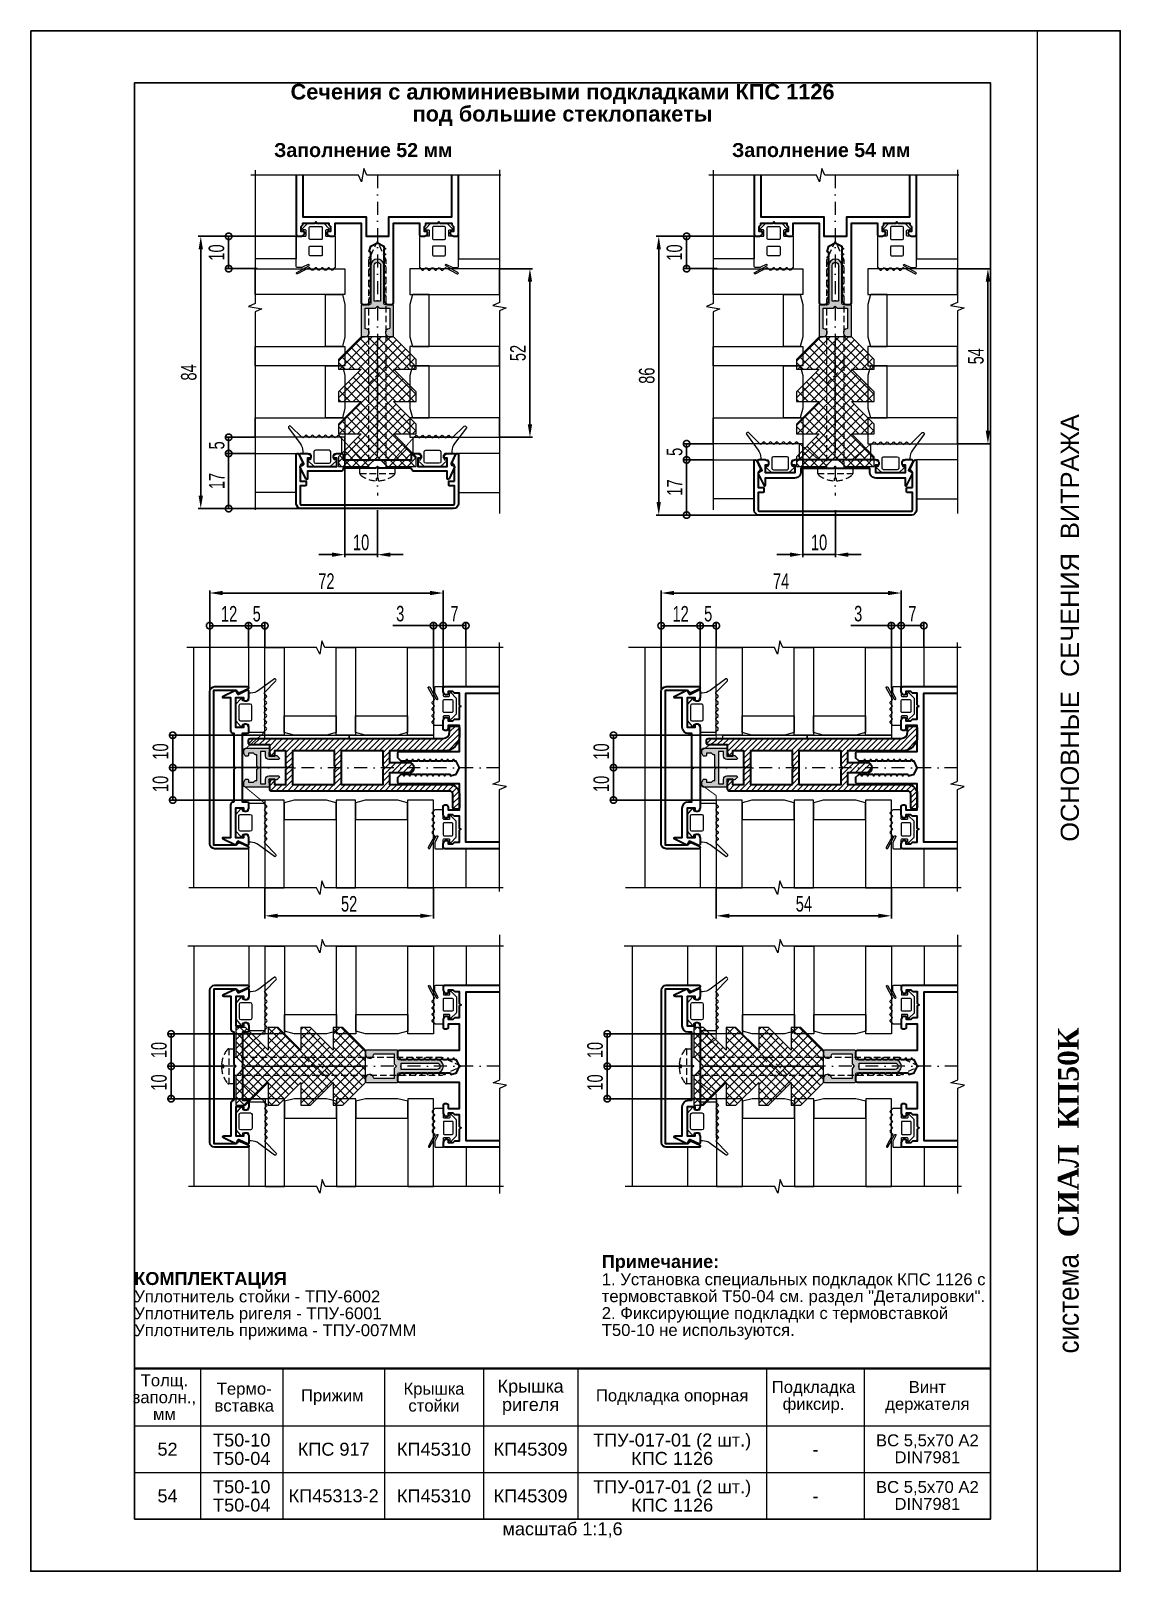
# Paper-space layout '13' of a CAD drawing. Extents: x 0 to 210, y 0 to 297.
# The model-space entities are those that its viewports show. They can reach past a viewport. Long polylines and large blocks are cut down to what shows.
import ezdxf
from ezdxf.enums import TextEntityAlignment as Align

# ---------------------------------------------------------------- set-up
doc = ezdxf.new("R2010")
doc.units = 0
doc.header["$LTSCALE"] = 5
doc.linetypes.add('DASHDOT', pattern=[1, 0.5, -0.25, 0, -0.25])
doc.linetypes.add('HIDDEN', pattern=[0.375, 0.25, -0.125])
doc.layers.get('0').update_dxf_attribs({"linetype": 'CONTINUOUS', "lineweight": 30})
doc.layers.get('DEFPOINTS').update_dxf_attribs({"linetype": 'CONTINUOUS'})
for name, color, linetype, lineweight in [('1', 6, 'DASHDOT', 13), ('2', 3, 'HIDDEN', 13), ('Dimentions', 5, 'CONTINUOUS', 15), ('Glass', 5, 'CONTINUOUS', 20), ('Герлен', 7, 'CONTINUOUS', 60), ('Зигзаг', 1, 'CONTINUOUS', 15), ('Конструкции', 252, 'CONTINUOUS', 20), ('Подкладки', 1, 'CONTINUOUS', 20), ('Рамки', 1, 'CONTINUOUS', 15), ('Текстовый', 7, 'CONTINUOUS', 9), ('Уплотнители', 1, 'CONTINUOUS', 20), ('Штриховка', 1, 'CONTINUOUS', 5)]:
    doc.layers.add(name, color=color, linetype=linetype, lineweight=lineweight)
doc.layers.add('Скрытые', color=14, linetype='CONTINUOUS', plot=False)
doc.styles.add('3', font='RUSS.SHX', dxfattribs={"width": 0.7, "height": 3})
doc.styles.add('Каталожный', font='arial.ttf', dxfattribs={"height": 2.5})
doc.styles.add('Фирм', font='arial.ttf', dxfattribs={"height": 3.5})
doc.styles.add('Фирм5', font='timesbd.ttf', dxfattribs={"height": 4})
doc.dimstyles.new('MX1_6', dxfattribs={"dimtxt": 3, "dimasz": 2.5, "dimexe": 0.5, "dimexo": 0, "dimgap": 0.8, "dimtad": 1, "dimlfac": 1.6, "dimdsep": 46, "dimtxsty": '3', "dimcen": 0, "dimclrd": 256, "dimclre": 256, "dimclrt": 256, "dimaunit": 1, "dimadec": 0, "dimazin": 0, "dimtfac": 1, "dimtmove": 0, "dimatfit": 1, "dimfxl": 1, "dimtvp": 1, "dimtolj": 1, "dimtzin": 0, "dimarcsym": 0})

psp = doc.layouts.new('13')

msp = doc.modelspace()

# ---------------------------------------------------------------- texts
at = {"layer": 'Скрытые', "linetype": 'Continuous', "insert": (2622.5, 7.9386), "char_height": 3.5, "width": 165, "attachment_point": 5, "style": 'Каталожный'}
msp.add_mtext('\\pxqc;{\\H0.71429x;масштаб 1:1,6}', dxfattribs=at)
at = {"layer": 'Текстовый'}
for s, height, style, p in [('ОСНОВНЫЕ  СЕЧЕНИЯ  ВИТРАЖА', 3.5, 'Фирм', (2722.0431, 140.6503)), ('СИАЛ  КП50К', 4, 'Фирм5', (2722, 64.3724))]:
    msp.add_text(s, height=height, rotation=90, dxfattribs=dict(at, style=style)).set_placement(p)
at = {"layer": 'Текстовый', "style": 'Фирм', "width": 0.9}
msp.add_text(' система ', height=4, rotation=90, dxfattribs=at).set_placement((2722, 51.5762), align=Align.CENTER)
at = {"layer": 'Текстовый', "linetype": 'Continuous', "line_spacing_factor": 0.85, "style": 'Каталожный'}
for s, insert, char_height, width, attachment_point in [('{\\fArial|b1|i0|c204|p34;Сечения с алюминиевыми подкладками КПС 1126\\Pпод большие стеклопакеты}', (2622.5, 282.7033), 3, 165, 5), ('\\pxi-2,l2,r-2.0333,se1.0833,ql,t4;{\\fArial|b1|i0|c204|p34;Примечание:\\P\\pi0,l0,r0,s*,q*,tz;\\fArial|b0|i0|c204|p34;\\H0.92x;1. Установка специальных подкладок КПС 1126 с термовставкой Т50-04 см. раздел "Деталировки".\\P2. Фиксирующие подкладки с термовставкой T50-10 не используются.}', (2630.0588, 60.9759), 2.5, 74.941211, 1), ('\\P\\pxql;{\\fArial|b1|i0|c204|p34;КОМПЛЕКТАЦИЯ\\P\\pi-2,l2,r-2.0333,se1.0833,t4;\\fArial|b0|i0|c204|p34;\\H0.92x;Уплотнитель стойки - ТПУ-6002\\PУплотнитель ригеля - ТПУ-6001\\PУплотнитель прижима - ТПУ-007ММ}', (2539.934, 61.2198), 2.5, 66.020014, 1), ('Толщ.\\Pзаполн.,\\Pмм', (2545.7528, 33.5434), 2.3, 27.25, 5), ('Термо-\\Pвставка', (2561.1384, 33.5434), 2.3, 12.276865, 5), ('Крышка \\Pстойки', (2597.7128, 33.5434), 2.3, 19.097083, 5), ('Крышка ригеля', (2616.3414, 33.5434), 2.5, 18.1601, 5), ('Подкладка фиксир.', (2670.8888, 33.5434), 2.3, 19.542669, 5), ('Винт \\Pдержателя', (2692.8301, 33.5434), 2.3, 24.339882, 5), ('Прижим', (2578.1156, 33.5434), 2.3, 27.25, 5), ('Подкладка опорная', (2643.6304, 33.5434), 2.3, 38.417903, 5), ('52', (2546.3562, 23.5), 2.5, 12.712441, 5), ('Т50-10\\PТ50-04', (2560.6582, 23.5), 2.5, 13.891532, 5), ('КПС 917', (2578.3841, 23.5), 2.5, 19.560325, 5), ('КП45310', (2597.7128, 23.5), 2.5, 19.097083, 5), ('КП45309', (2616.3414, 23.5), 2.5, 18.1601, 5), ('ТПУ-017-01 (2 шт.)\\PКПС 1126', (2643.6304, 23.5), 2.5, 38.417903, 5), ('ВС 5,5х70 А2\\PDIN7981', (2692.8301, 23.5897), 2.3, 24.339882, 5), ('-', (2671.2498, 23.5), 2.5, 18.820734, 5), ('54', (2546.3562, 14.5), 2.5, 12.712441, 5), ('Т50-10\\PТ50-04', (2560.6582, 14.5), 2.5, 13.891532, 5), ('КП45313-2', (2578.3841, 14.5224), 2.5, 19.560325, 5), ('КП45310', (2597.7128, 14.5), 2.5, 19.097083, 5), ('КП45309', (2616.3414, 14.5), 2.5, 18.1601, 5), ('ТПУ-017-01 (2 шт.)\\PКПС 1126', (2643.6304, 14.5), 2.5, 38.417903, 5), ('ВС 5,5х70 А2\\PDIN7981', (2692.8301, 14.5897), 2.3, 24.339882, 5), ('-', (2671.2498, 14.5), 2.5, 18.820734, 5)]:
    msp.add_mtext(s, dxfattribs=dict(at, insert=insert, char_height=char_height, width=width, attachment_point=attachment_point))
at = {"layer": 'Текстовый', "linetype": 'Continuous', "char_height": 2.7, "width": 42.664921, "attachment_point": 1, "style": 'Каталожный'}
for s, insert in [('\\pxqc;{\\fArial|b1|i0|c204|p34;Заполнение 52 мм}', (2562.7523, 275.3606)), ('\\pxqc;{\\fArial|b1|i0|c204|p34;Заполнение 54 мм}', (2651.0339, 275.3606))]:
    msp.add_mtext(s, dxfattribs=dict(at, insert=insert))

# ---------------------------------------------------------------- blocks, each defined once
blk = doc.blocks.new('*D1202')
at = {"layer": 'DEFPOINTS', "color": 0, "linetype": 'Continuous', "transparency": 16777216}
for p in [(2668.84, 217.38), (2675.09, 204.58), (2675.09, 196)]:
    blk.add_point(p, dxfattribs=at)
at = {"layer": 'Dimentions', "linetype": 'Continuous', "lineweight": -2, "transparency": 16777216}
for p, q in [((2668.84, 217.38), (2668.84, 195.5)), ((2675.09, 204.58), (2675.09, 195.5)), ((2666.34, 196), (2663.84, 196)), ((2668.84, 196), (2675.09, 196)), ((2677.59, 196), (2680.09, 196))]:
    blk.add_line(p, q, dxfattribs=at)
at = {"layer": 'Dimentions', "linetype": 'Continuous', "transparency": 16777216}
for points in [[(2666.34, 196.41), (2666.34, 195.58), (2668.84, 196)], [(2677.59, 196.41), (2677.59, 195.58), (2675.09, 196)]]:
    blk.add_solid(points, dxfattribs=at)
at = {"layer": 'Dimentions', "linetype": 'Continuous', "transparency": 16777216, "insert": (2671.96, 198.34), "char_height": 3, "attachment_point": 5, "style": '3'}
blk.add_mtext('\\A1;10', dxfattribs=at)
blk = doc.blocks.new('*D1203')
at = {"layer": 'DEFPOINTS', "color": 0, "linetype": 'Continuous', "transparency": 16777216}
for p in [(2698.63, 251.13), (2698.63, 217.38), (2704.5, 217.38)]:
    blk.add_point(p, dxfattribs=at)
at = {"layer": 'Dimentions', "linetype": 'Continuous', "lineweight": -2, "transparency": 16777216}
for p, q in [((2698.63, 251.13), (2705, 251.13)), ((2704.5, 248.63), (2704.5, 219.88)), ((2698.63, 217.38), (2705, 217.38))]:
    blk.add_line(p, q, dxfattribs=at)
at = {"layer": 'Dimentions', "linetype": 'Continuous', "transparency": 16777216}
for points in [[(2704.08, 248.63), (2704.92, 248.63), (2704.5, 251.13)], [(2704.08, 219.88), (2704.92, 219.88), (2704.5, 217.38)]]:
    blk.add_solid(points, dxfattribs=at)
at = {"layer": 'Dimentions', "linetype": 'Continuous', "transparency": 16777216, "insert": (2702.2, 234.26), "char_height": 3, "attachment_point": 5, "rotation": 90, "style": '3'}
blk.add_mtext('\\A1;54', dxfattribs=at)
blk = doc.blocks.new('_DotSmall')
at = {"color": 0, "linetype": 'ByBlock', "const_width": 0.5}
blk.add_lwpolyline([(-0.0625, 0, 1), (0.0625, 0, 1)], format="xyb", close=True, dxfattribs=at)
blk = doc.blocks.new('*D1204')
at = {"layer": 'DEFPOINTS', "color": 0, "linetype": 'Continuous', "transparency": 16777216}
for p in [(2651.54, 217.38), (2646.42, 214.26), (2651.54, 214.26)]:
    blk.add_point(p, dxfattribs=at)
at = {"layer": 'Dimentions', "linetype": 'Continuous', "lineweight": -2, "transparency": 16777216}
for p, q in [((2651.54, 217.38), (2645.92, 217.38)), ((2646.42, 217.38), (2646.42, 214.26)), ((2651.54, 214.26), (2645.92, 214.26))]:
    blk.add_line(p, q, dxfattribs=at)
at = {"layer": 'Dimentions', "linetype": 'Continuous', "lineweight": -2, "transparency": 16777216, "xscale": 2.5, "yscale": 2.5, "zscale": 2.5}
for p, rotation in [((2646.42, 217.38), 90), ((2646.42, 214.26), 270)]:
    blk.add_blockref('_DotSmall', p, dxfattribs=dict(at, rotation=rotation))
at = {"layer": 'Dimentions', "linetype": 'Continuous', "transparency": 16777216, "insert": (2644.12, 215.82), "char_height": 3, "attachment_point": 5, "rotation": 90, "style": '3'}
blk.add_mtext('\\A1;5', dxfattribs=at)
blk = doc.blocks.new('*D1205')
at = {"layer": 'DEFPOINTS', "color": 0, "linetype": 'Continuous', "transparency": 16777216}
for p in [(2651.54, 214.26), (2646.42, 203.63), (2662.77, 203.63)]:
    blk.add_point(p, dxfattribs=at)
at = {"layer": 'Dimentions', "linetype": 'Continuous', "lineweight": -2, "transparency": 16777216}
for p, q in [((2651.54, 214.26), (2645.92, 214.26)), ((2646.42, 214.26), (2646.42, 203.63)), ((2662.77, 203.63), (2645.92, 203.63))]:
    blk.add_line(p, q, dxfattribs=at)
at = {"layer": 'Dimentions', "linetype": 'Continuous', "lineweight": -2, "transparency": 16777216, "xscale": 2.5, "yscale": 2.5, "zscale": 2.5}
for p, rotation in [((2646.42, 214.26), 90), ((2646.42, 203.63), 270)]:
    blk.add_blockref('_DotSmall', p, dxfattribs=dict(at, rotation=rotation))
at = {"layer": 'Dimentions', "linetype": 'Continuous', "transparency": 16777216, "insert": (2644.12, 208.94), "char_height": 3, "attachment_point": 5, "rotation": 90, "style": '3'}
blk.add_mtext('\\A1;17', dxfattribs=at)
blk = doc.blocks.new('*D1206')
at = {"layer": 'DEFPOINTS', "color": 0, "linetype": 'Continuous', "transparency": 16777216}
for p in [(2660.7, 257.38), (2646.42, 251.14), (2652.28, 251.14)]:
    blk.add_point(p, dxfattribs=at)
at = {"layer": 'Dimentions', "linetype": 'Continuous', "lineweight": -2, "transparency": 16777216}
for p, q in [((2660.7, 257.38), (2645.92, 257.38)), ((2646.42, 257.38), (2646.42, 251.14)), ((2652.28, 251.14), (2645.92, 251.14))]:
    blk.add_line(p, q, dxfattribs=at)
at = {"layer": 'Dimentions', "linetype": 'Continuous', "lineweight": -2, "transparency": 16777216, "xscale": 2.5, "yscale": 2.5, "zscale": 2.5}
for p, rotation in [((2646.42, 257.38), 90), ((2646.42, 251.14), 270)]:
    blk.add_blockref('_DotSmall', p, dxfattribs=dict(at, rotation=rotation))
at = {"layer": 'Dimentions', "linetype": 'Continuous', "transparency": 16777216, "insert": (2644.08, 254.26), "char_height": 3, "attachment_point": 5, "rotation": 90, "style": '3'}
blk.add_mtext('\\A1;10', dxfattribs=at)
blk = doc.blocks.new('*D1207')
at = {"layer": 'DEFPOINTS', "color": 0, "linetype": 'Continuous', "transparency": 16777216}
for p in [(2660.06, 257.38), (2641.05, 203.63), (2662.77, 203.63)]:
    blk.add_point(p, dxfattribs=at)
at = {"layer": 'Dimentions', "linetype": 'Continuous', "lineweight": -2, "transparency": 16777216}
for p, q in [((2660.06, 257.38), (2640.55, 257.38)), ((2641.05, 254.88), (2641.05, 206.13)), ((2662.77, 203.63), (2640.55, 203.63))]:
    blk.add_line(p, q, dxfattribs=at)
at = {"layer": 'Dimentions', "linetype": 'Continuous', "transparency": 16777216}
for points in [[(2640.63, 254.88), (2641.46, 254.88), (2641.05, 257.38)], [(2640.63, 206.13), (2641.46, 206.13), (2641.05, 203.63)]]:
    blk.add_solid(points, dxfattribs=at)
at = {"layer": 'Dimentions', "linetype": 'Continuous', "transparency": 16777216, "insert": (2638.75, 230.51), "char_height": 3, "attachment_point": 5, "rotation": 90, "style": '3'}
blk.add_mtext('\\A1;86', dxfattribs=at)
blk = doc.blocks.new('*D1208')
at = {"layer": 'DEFPOINTS', "color": 0, "linetype": 'Continuous', "transparency": 16777216}
for p in [(2652.14, 161.18), (2632.33, 154.93), (2659.02, 154.93)]:
    blk.add_point(p, dxfattribs=at)
at = {"layer": 'Dimentions', "linetype": 'Continuous', "lineweight": -2, "transparency": 16777216}
for p, q in [((2652.14, 161.18), (2631.83, 161.18)), ((2632.33, 161.18), (2632.33, 154.93)), ((2659.02, 154.93), (2631.83, 154.93))]:
    blk.add_line(p, q, dxfattribs=at)
at = {"layer": 'Dimentions', "linetype": 'Continuous', "lineweight": -2, "transparency": 16777216, "xscale": 2.5, "yscale": 2.5, "zscale": 2.5}
for p, rotation in [((2632.33, 161.18), 90), ((2632.33, 154.93), 270)]:
    blk.add_blockref('_DotSmall', p, dxfattribs=dict(at, rotation=rotation))
at = {"layer": 'Dimentions', "linetype": 'Continuous', "transparency": 16777216, "insert": (2629.98, 158.05), "char_height": 3, "attachment_point": 5, "rotation": 90, "style": '3'}
blk.add_mtext('\\A1;10', dxfattribs=at)
blk = doc.blocks.new('*D1209')
at = {"layer": 'DEFPOINTS', "color": 0, "linetype": 'Continuous', "transparency": 16777216}
for p in [(2652.19, 103.6), (2631.12, 97.35), (2645.31, 97.35)]:
    blk.add_point(p, dxfattribs=at)
at = {"layer": 'Dimentions', "linetype": 'Continuous', "lineweight": -2, "transparency": 16777216}
for p, q in [((2652.19, 103.6), (2630.62, 103.6)), ((2631.12, 103.6), (2631.12, 97.35)), ((2645.31, 97.35), (2630.62, 97.35))]:
    blk.add_line(p, q, dxfattribs=at)
at = {"layer": 'Dimentions', "linetype": 'Continuous', "lineweight": -2, "transparency": 16777216, "xscale": 2.5, "yscale": 2.5, "zscale": 2.5}
for p, rotation in [((2631.12, 103.6), 90), ((2631.12, 97.35), 270)]:
    blk.add_blockref('_DotSmall', p, dxfattribs=dict(at, rotation=rotation))
at = {"layer": 'Dimentions', "linetype": 'Continuous', "transparency": 16777216, "insert": (2628.78, 100.48), "char_height": 3, "attachment_point": 5, "rotation": 90, "style": '3'}
blk.add_mtext('\\A1;10', dxfattribs=at)
blk = doc.blocks.new('*D1210')
at = {"layer": 'DEFPOINTS', "color": 0, "linetype": 'Continuous', "transparency": 16777216}
for p in [(2652.14, 182.3), (2652.14, 178.08), (2649.02, 169.74)]:
    blk.add_point(p, dxfattribs=at)
at = {"layer": 'Dimentions', "linetype": 'Continuous', "lineweight": -2, "transparency": 16777216}
for p, q in [((2649.02, 169.74), (2649.02, 182.8)), ((2649.02, 182.3), (2652.14, 182.3)), ((2652.14, 178.08), (2652.14, 182.8))]:
    blk.add_line(p, q, dxfattribs=at)
at = {"layer": 'Dimentions', "linetype": 'Continuous', "lineweight": -2, "transparency": 16777216, "xscale": 2.5, "yscale": 2.5, "zscale": 2.5, "rotation": 180}
blk.add_blockref('_DotSmall', (2649.02, 182.3), dxfattribs=at)
at = {"layer": 'Dimentions', "linetype": 'Continuous', "lineweight": -2, "transparency": 16777216, "xscale": 2.5, "yscale": 2.5, "zscale": 2.5}
blk.add_blockref('_DotSmall', (2652.14, 182.3), dxfattribs=at)
at = {"layer": 'Dimentions', "linetype": 'Continuous', "transparency": 16777216, "insert": (2650.58, 184.6), "char_height": 3, "attachment_point": 5, "style": '3'}
blk.add_mtext('\\A1;5', dxfattribs=at)
blk = doc.blocks.new('*D1211')
at = {"layer": 'DEFPOINTS', "color": 0, "linetype": 'Continuous', "transparency": 16777216}
for p in [(2652.14, 131.77), (2685.89, 131.77), (2652.14, 126.36)]:
    blk.add_point(p, dxfattribs=at)
at = {"layer": 'Dimentions', "linetype": 'Continuous', "lineweight": -2, "transparency": 16777216}
for p, q in [((2652.14, 131.77), (2652.14, 125.86)), ((2685.89, 131.77), (2685.89, 125.86)), ((2683.39, 126.36), (2654.64, 126.36))]:
    blk.add_line(p, q, dxfattribs=at)
at = {"layer": 'Dimentions', "linetype": 'Continuous', "transparency": 16777216}
for points in [[(2654.64, 126.77), (2654.64, 125.94), (2652.14, 126.36)], [(2683.39, 126.77), (2683.39, 125.94), (2685.89, 126.36)]]:
    blk.add_solid(points, dxfattribs=at)
at = {"layer": 'Dimentions', "linetype": 'Continuous', "transparency": 16777216, "insert": (2669.02, 128.66), "char_height": 3, "attachment_point": 5, "style": '3'}
blk.add_mtext('\\A1;54', dxfattribs=at)
blk = doc.blocks.new('*D1212')
at = {"layer": 'DEFPOINTS', "color": 0, "linetype": 'Continuous', "transparency": 16777216}
for p in [(2685.89, 182.31), (2685.89, 170.24), (2687.77, 170.24)]:
    blk.add_point(p, dxfattribs=at)
at = {"layer": 'Dimentions', "linetype": 'Continuous', "lineweight": -2, "transparency": 16777216}
for p, q in [((2685.89, 182.31), (2678.09, 182.31)), ((2685.89, 170.24), (2685.89, 182.81)), ((2687.77, 182.31), (2685.89, 182.31)), ((2687.77, 170.24), (2687.77, 182.81)), ((2687.77, 182.31), (2690.27, 182.31))]:
    blk.add_line(p, q, dxfattribs=at)
at = {"layer": 'Dimentions', "linetype": 'Continuous', "lineweight": -2, "transparency": 16777216, "xscale": 2.5, "yscale": 2.5, "zscale": 2.5}
blk.add_blockref('_DotSmall', (2685.89, 182.31), dxfattribs=at)
at = {"layer": 'Dimentions', "linetype": 'Continuous', "lineweight": -2, "transparency": 16777216, "xscale": 2.5, "yscale": 2.5, "zscale": 2.5, "rotation": 180}
blk.add_blockref('_DotSmall', (2687.77, 182.31), dxfattribs=at)
at = {"layer": 'Dimentions', "linetype": 'Continuous', "transparency": 16777216, "insert": (2679.49, 184.61), "char_height": 3, "attachment_point": 5, "style": '3'}
blk.add_mtext('\\A1;3', dxfattribs=at)
blk = doc.blocks.new('*D1213')
at = {"layer": 'DEFPOINTS', "color": 0, "linetype": 'Continuous', "transparency": 16777216}
for p in [(2641.52, 188.6), (2687.77, 178.54), (2641.52, 173.95)]:
    blk.add_point(p, dxfattribs=at)
at = {"layer": 'Dimentions', "linetype": 'Continuous', "lineweight": -2, "transparency": 16777216}
for p, q in [((2641.52, 173.95), (2641.52, 189.1)), ((2685.27, 188.6), (2644.02, 188.6)), ((2687.77, 178.54), (2687.77, 189.1))]:
    blk.add_line(p, q, dxfattribs=at)
at = {"layer": 'Dimentions', "linetype": 'Continuous', "transparency": 16777216}
for points in [[(2644.02, 189.02), (2644.02, 188.19), (2641.52, 188.6)], [(2685.27, 189.02), (2685.27, 188.19), (2687.77, 188.6)]]:
    blk.add_solid(points, dxfattribs=at)
at = {"layer": 'Dimentions', "linetype": 'Continuous', "transparency": 16777216, "insert": (2664.64, 190.9), "char_height": 3, "attachment_point": 5, "style": '3'}
blk.add_mtext('\\A1;74', dxfattribs=at)
blk = doc.blocks.new('*D1214')
at = {"layer": 'DEFPOINTS', "color": 0, "linetype": 'Continuous', "transparency": 16777216}
for p in [(2641.52, 182.3), (2649.02, 177.52), (2641.52, 167.86)]:
    blk.add_point(p, dxfattribs=at)
at = {"layer": 'Dimentions', "linetype": 'Continuous', "lineweight": -2, "transparency": 16777216}
for p, q in [((2641.52, 167.86), (2641.52, 182.8)), ((2649.02, 182.3), (2641.52, 182.3)), ((2649.02, 177.52), (2649.02, 182.8))]:
    blk.add_line(p, q, dxfattribs=at)
at = {"layer": 'Dimentions', "linetype": 'Continuous', "lineweight": -2, "transparency": 16777216, "xscale": 2.5, "yscale": 2.5, "zscale": 2.5, "rotation": 180}
blk.add_blockref('_DotSmall', (2641.52, 182.3), dxfattribs=at)
at = {"layer": 'Dimentions', "linetype": 'Continuous', "lineweight": -2, "transparency": 16777216, "xscale": 2.5, "yscale": 2.5, "zscale": 2.5}
blk.add_blockref('_DotSmall', (2649.02, 182.3), dxfattribs=at)
at = {"layer": 'Dimentions', "linetype": 'Continuous', "transparency": 16777216, "insert": (2645.27, 184.6), "char_height": 3, "attachment_point": 5, "style": '3'}
blk.add_mtext('\\A1;12', dxfattribs=at)
blk = doc.blocks.new('*D1215')
at = {"layer": 'DEFPOINTS', "color": 0, "linetype": 'Continuous', "transparency": 16777216}
for p in [(2687.77, 182.31), (2687.77, 178.54), (2692.14, 178.08)]:
    blk.add_point(p, dxfattribs=at)
at = {"layer": 'Dimentions', "linetype": 'Continuous', "lineweight": -2, "transparency": 16777216}
for p, q in [((2687.77, 178.54), (2687.77, 182.81)), ((2692.14, 182.31), (2687.77, 182.31)), ((2692.14, 178.08), (2692.14, 182.81))]:
    blk.add_line(p, q, dxfattribs=at)
at = {"layer": 'Dimentions', "linetype": 'Continuous', "lineweight": -2, "transparency": 16777216, "xscale": 2.5, "yscale": 2.5, "zscale": 2.5, "rotation": 180}
blk.add_blockref('_DotSmall', (2687.77, 182.31), dxfattribs=at)
at = {"layer": 'Dimentions', "linetype": 'Continuous', "lineweight": -2, "transparency": 16777216, "xscale": 2.5, "yscale": 2.5, "zscale": 2.5}
blk.add_blockref('_DotSmall', (2692.14, 182.31), dxfattribs=at)
at = {"layer": 'Dimentions', "linetype": 'Continuous', "transparency": 16777216, "insert": (2689.95, 184.61), "char_height": 3, "attachment_point": 5, "style": '3'}
blk.add_mtext('\\A1;7', dxfattribs=at)
blk = doc.blocks.new('*D1244')
at = {"layer": 'DEFPOINTS', "color": 0, "linetype": 'Continuous', "transparency": 16777216}
for p in [(2580.55, 218.63), (2586.8, 204.58), (2586.8, 196)]:
    blk.add_point(p, dxfattribs=at)
at = {"layer": 'Dimentions', "linetype": 'Continuous', "lineweight": -2, "transparency": 16777216}
for p, q in [((2580.55, 218.63), (2580.55, 195.5)), ((2586.8, 204.58), (2586.8, 195.5)), ((2578.05, 196), (2575.55, 196)), ((2580.55, 196), (2586.8, 196)), ((2589.3, 196), (2591.8, 196))]:
    blk.add_line(p, q, dxfattribs=at)
at = {"layer": 'Dimentions', "linetype": 'Continuous', "transparency": 16777216}
for points in [[(2578.05, 196.41), (2578.05, 195.58), (2580.55, 196)], [(2589.3, 196.41), (2589.3, 195.58), (2586.8, 196)]]:
    blk.add_solid(points, dxfattribs=at)
at = {"layer": 'Dimentions', "linetype": 'Continuous', "transparency": 16777216, "insert": (2583.68, 198.34), "char_height": 3, "attachment_point": 5, "style": '3'}
blk.add_mtext('\\A1;10', dxfattribs=at)
blk = doc.blocks.new('*D1245')
at = {"layer": 'DEFPOINTS', "color": 0, "linetype": 'Continuous', "transparency": 16777216}
for p in [(2610.35, 251.13), (2610.35, 218.63), (2616.22, 218.63)]:
    blk.add_point(p, dxfattribs=at)
at = {"layer": 'Dimentions', "linetype": 'Continuous', "lineweight": -2, "transparency": 16777216}
for p, q in [((2610.35, 251.13), (2616.72, 251.13)), ((2616.22, 248.63), (2616.22, 221.13)), ((2610.35, 218.63), (2616.72, 218.63))]:
    blk.add_line(p, q, dxfattribs=at)
at = {"layer": 'Dimentions', "linetype": 'Continuous', "transparency": 16777216}
for points in [[(2615.8, 248.63), (2616.64, 248.63), (2616.22, 251.13)], [(2615.8, 221.13), (2616.64, 221.13), (2616.22, 218.63)]]:
    blk.add_solid(points, dxfattribs=at)
at = {"layer": 'Dimentions', "linetype": 'Continuous', "transparency": 16777216, "insert": (2613.92, 234.88), "char_height": 3, "attachment_point": 5, "rotation": 90, "style": '3'}
blk.add_mtext('\\A1;52', dxfattribs=at)
blk = doc.blocks.new('*D1246')
at = {"layer": 'DEFPOINTS', "color": 0, "linetype": 'Continuous', "transparency": 16777216}
for p in [(2563.26, 218.63), (2558.14, 215.51), (2563.26, 215.51)]:
    blk.add_point(p, dxfattribs=at)
at = {"layer": 'Dimentions', "linetype": 'Continuous', "lineweight": -2, "transparency": 16777216}
for p, q in [((2563.26, 218.63), (2557.64, 218.63)), ((2558.14, 218.63), (2558.14, 215.51)), ((2563.26, 215.51), (2557.64, 215.51))]:
    blk.add_line(p, q, dxfattribs=at)
at = {"layer": 'Dimentions', "linetype": 'Continuous', "lineweight": -2, "transparency": 16777216, "xscale": 2.5, "yscale": 2.5, "zscale": 2.5}
for p, rotation in [((2558.14, 218.63), 90), ((2558.14, 215.51), 270)]:
    blk.add_blockref('_DotSmall', p, dxfattribs=dict(at, rotation=rotation))
at = {"layer": 'Dimentions', "linetype": 'Continuous', "transparency": 16777216, "insert": (2555.84, 217.07), "char_height": 3, "attachment_point": 5, "rotation": 90, "style": '3'}
blk.add_mtext('\\A1;5', dxfattribs=at)
blk = doc.blocks.new('*D1247')
at = {"layer": 'DEFPOINTS', "color": 0, "linetype": 'Continuous', "transparency": 16777216}
for p in [(2563.26, 215.51), (2558.14, 204.88), (2572.12, 204.88)]:
    blk.add_point(p, dxfattribs=at)
at = {"layer": 'Dimentions', "linetype": 'Continuous', "lineweight": -2, "transparency": 16777216}
for p, q in [((2563.26, 215.51), (2557.64, 215.51)), ((2558.14, 215.51), (2558.14, 204.88)), ((2572.12, 204.88), (2557.64, 204.88))]:
    blk.add_line(p, q, dxfattribs=at)
at = {"layer": 'Dimentions', "linetype": 'Continuous', "lineweight": -2, "transparency": 16777216, "xscale": 2.5, "yscale": 2.5, "zscale": 2.5}
for p, rotation in [((2558.14, 215.51), 90), ((2558.14, 204.88), 270)]:
    blk.add_blockref('_DotSmall', p, dxfattribs=dict(at, rotation=rotation))
at = {"layer": 'Dimentions', "linetype": 'Continuous', "transparency": 16777216, "insert": (2555.84, 210.19), "char_height": 3, "attachment_point": 5, "rotation": 90, "style": '3'}
blk.add_mtext('\\A1;17', dxfattribs=at)
blk = doc.blocks.new('*D1248')
at = {"layer": 'DEFPOINTS', "color": 0, "linetype": 'Continuous', "transparency": 16777216}
for p in [(2572.42, 257.38), (2558.14, 251.14), (2563.61, 251.14)]:
    blk.add_point(p, dxfattribs=at)
at = {"layer": 'Dimentions', "linetype": 'Continuous', "lineweight": -2, "transparency": 16777216}
for p, q in [((2572.42, 257.38), (2557.64, 257.38)), ((2558.14, 257.38), (2558.14, 251.14)), ((2563.61, 251.14), (2557.64, 251.14))]:
    blk.add_line(p, q, dxfattribs=at)
at = {"layer": 'Dimentions', "linetype": 'Continuous', "lineweight": -2, "transparency": 16777216, "xscale": 2.5, "yscale": 2.5, "zscale": 2.5}
for p, rotation in [((2558.14, 257.38), 90), ((2558.14, 251.14), 270)]:
    blk.add_blockref('_DotSmall', p, dxfattribs=dict(at, rotation=rotation))
at = {"layer": 'Dimentions', "linetype": 'Continuous', "transparency": 16777216, "insert": (2555.8, 254.26), "char_height": 3, "attachment_point": 5, "rotation": 90, "style": '3'}
blk.add_mtext('\\A1;10', dxfattribs=at)
blk = doc.blocks.new('*D1249')
at = {"layer": 'DEFPOINTS', "color": 0, "linetype": 'Continuous', "transparency": 16777216}
for p in [(2571.78, 257.38), (2552.76, 204.88), (2572.12, 204.88)]:
    blk.add_point(p, dxfattribs=at)
at = {"layer": 'Dimentions', "linetype": 'Continuous', "lineweight": -2, "transparency": 16777216}
for p, q in [((2571.78, 257.38), (2552.26, 257.38)), ((2552.76, 254.88), (2552.76, 207.38)), ((2572.12, 204.88), (2552.26, 204.88))]:
    blk.add_line(p, q, dxfattribs=at)
at = {"layer": 'Dimentions', "linetype": 'Continuous', "transparency": 16777216}
for points in [[(2552.35, 254.88), (2553.18, 254.88), (2552.76, 257.38)], [(2552.35, 207.38), (2553.18, 207.38), (2552.76, 204.88)]]:
    blk.add_solid(points, dxfattribs=at)
at = {"layer": 'Dimentions', "linetype": 'Continuous', "transparency": 16777216, "insert": (2550.46, 231.13), "char_height": 3, "attachment_point": 5, "rotation": 90, "style": '3'}
blk.add_mtext('\\A1;84', dxfattribs=at)
blk = doc.blocks.new('*D1250')
at = {"layer": 'DEFPOINTS', "color": 0, "linetype": 'Continuous', "transparency": 16777216}
for p in [(2565.11, 161.18), (2547.36, 154.93), (2570.73, 154.93)]:
    blk.add_point(p, dxfattribs=at)
at = {"layer": 'Dimentions', "linetype": 'Continuous', "lineweight": -2, "transparency": 16777216}
for p, q in [((2565.11, 161.18), (2546.86, 161.18)), ((2547.36, 161.18), (2547.36, 154.93)), ((2570.73, 154.93), (2546.86, 154.93))]:
    blk.add_line(p, q, dxfattribs=at)
at = {"layer": 'Dimentions', "linetype": 'Continuous', "lineweight": -2, "transparency": 16777216, "xscale": 2.5, "yscale": 2.5, "zscale": 2.5}
for p, rotation in [((2547.36, 161.18), 90), ((2547.36, 154.93), 270)]:
    blk.add_blockref('_DotSmall', p, dxfattribs=dict(at, rotation=rotation))
at = {"layer": 'Dimentions', "linetype": 'Continuous', "transparency": 16777216, "insert": (2545.01, 158.05), "char_height": 3, "attachment_point": 5, "rotation": 90, "style": '3'}
blk.add_mtext('\\A1;10', dxfattribs=at)
blk = doc.blocks.new('*D1251')
at = {"layer": 'DEFPOINTS', "color": 0, "linetype": 'Continuous', "transparency": 16777216}
for p in [(2565.16, 103.6), (2547.05, 97.35), (2557.03, 97.35)]:
    blk.add_point(p, dxfattribs=at)
at = {"layer": 'Dimentions', "linetype": 'Continuous', "lineweight": -2, "transparency": 16777216}
for p, q in [((2565.16, 103.6), (2546.55, 103.6)), ((2547.05, 103.6), (2547.05, 97.35)), ((2557.03, 97.35), (2546.55, 97.35))]:
    blk.add_line(p, q, dxfattribs=at)
at = {"layer": 'Dimentions', "linetype": 'Continuous', "lineweight": -2, "transparency": 16777216, "xscale": 2.5, "yscale": 2.5, "zscale": 2.5}
for p, rotation in [((2547.05, 103.6), 90), ((2547.05, 97.35), 270)]:
    blk.add_blockref('_DotSmall', p, dxfattribs=dict(at, rotation=rotation))
at = {"layer": 'Dimentions', "linetype": 'Continuous', "transparency": 16777216, "insert": (2544.71, 100.48), "char_height": 3, "attachment_point": 5, "rotation": 90, "style": '3'}
blk.add_mtext('\\A1;10', dxfattribs=at)
blk = doc.blocks.new('*D1252')
at = {"layer": 'DEFPOINTS', "color": 0, "linetype": 'Continuous', "transparency": 16777216}
for p in [(2565.11, 182.3), (2561.98, 178.08), (2565.11, 178.08)]:
    blk.add_point(p, dxfattribs=at)
at = {"layer": 'Dimentions', "linetype": 'Continuous', "lineweight": -2, "transparency": 16777216}
for p, q in [((2561.98, 178.08), (2561.98, 182.8)), ((2561.98, 182.3), (2565.11, 182.3)), ((2565.11, 178.08), (2565.11, 182.8))]:
    blk.add_line(p, q, dxfattribs=at)
at = {"layer": 'Dimentions', "linetype": 'Continuous', "lineweight": -2, "transparency": 16777216, "xscale": 2.5, "yscale": 2.5, "zscale": 2.5, "rotation": 180}
blk.add_blockref('_DotSmall', (2561.98, 182.3), dxfattribs=at)
at = {"layer": 'Dimentions', "linetype": 'Continuous', "lineweight": -2, "transparency": 16777216, "xscale": 2.5, "yscale": 2.5, "zscale": 2.5}
blk.add_blockref('_DotSmall', (2565.11, 182.3), dxfattribs=at)
at = {"layer": 'Dimentions', "linetype": 'Continuous', "transparency": 16777216, "insert": (2563.55, 184.6), "char_height": 3, "attachment_point": 5, "style": '3'}
blk.add_mtext('\\A1;5', dxfattribs=at)
blk = doc.blocks.new('*D1253')
at = {"layer": 'DEFPOINTS', "color": 0, "linetype": 'Continuous', "transparency": 16777216}
for p in [(2565.11, 131.77), (2597.61, 131.77), (2565.11, 126.36)]:
    blk.add_point(p, dxfattribs=at)
at = {"layer": 'Dimentions', "linetype": 'Continuous', "lineweight": -2, "transparency": 16777216}
for p, q in [((2565.11, 131.77), (2565.11, 125.86)), ((2597.61, 131.77), (2597.61, 125.86)), ((2595.11, 126.36), (2567.61, 126.36))]:
    blk.add_line(p, q, dxfattribs=at)
at = {"layer": 'Dimentions', "linetype": 'Continuous', "transparency": 16777216}
for points in [[(2567.61, 126.77), (2567.61, 125.94), (2565.11, 126.36)], [(2595.11, 126.77), (2595.11, 125.94), (2597.61, 126.36)]]:
    blk.add_solid(points, dxfattribs=at)
at = {"layer": 'Dimentions', "linetype": 'Continuous', "transparency": 16777216, "insert": (2581.36, 128.66), "char_height": 3, "attachment_point": 5, "style": '3'}
blk.add_mtext('\\A1;52', dxfattribs=at)
blk = doc.blocks.new('*D1254')
at = {"layer": 'DEFPOINTS', "color": 0, "linetype": 'Continuous', "transparency": 16777216}
for p in [(2597.61, 182.31), (2597.61, 170.24), (2599.48, 170.24)]:
    blk.add_point(p, dxfattribs=at)
at = {"layer": 'Dimentions', "linetype": 'Continuous', "lineweight": -2, "transparency": 16777216}
for p, q in [((2597.61, 182.31), (2589.81, 182.31)), ((2597.61, 170.24), (2597.61, 182.81)), ((2599.48, 182.31), (2597.61, 182.31)), ((2599.48, 170.24), (2599.48, 182.81)), ((2599.48, 182.31), (2601.98, 182.31))]:
    blk.add_line(p, q, dxfattribs=at)
at = {"layer": 'Dimentions', "linetype": 'Continuous', "lineweight": -2, "transparency": 16777216, "xscale": 2.5, "yscale": 2.5, "zscale": 2.5}
blk.add_blockref('_DotSmall', (2597.61, 182.31), dxfattribs=at)
at = {"layer": 'Dimentions', "linetype": 'Continuous', "lineweight": -2, "transparency": 16777216, "xscale": 2.5, "yscale": 2.5, "zscale": 2.5, "rotation": 180}
blk.add_blockref('_DotSmall', (2599.48, 182.31), dxfattribs=at)
at = {"layer": 'Dimentions', "linetype": 'Continuous', "transparency": 16777216, "insert": (2591.21, 184.61), "char_height": 3, "attachment_point": 5, "style": '3'}
blk.add_mtext('\\A1;3', dxfattribs=at)
blk = doc.blocks.new('*D1255')
at = {"layer": 'DEFPOINTS', "color": 0, "linetype": 'Continuous', "transparency": 16777216}
for p in [(2554.48, 188.6), (2554.48, 180.35), (2599.48, 178.54)]:
    blk.add_point(p, dxfattribs=at)
at = {"layer": 'Dimentions', "linetype": 'Continuous', "lineweight": -2, "transparency": 16777216}
for p, q in [((2554.48, 180.35), (2554.48, 189.1)), ((2596.98, 188.6), (2556.98, 188.6)), ((2599.48, 178.54), (2599.48, 189.1))]:
    blk.add_line(p, q, dxfattribs=at)
at = {"layer": 'Dimentions', "linetype": 'Continuous', "transparency": 16777216}
for points in [[(2556.98, 189.02), (2556.98, 188.19), (2554.48, 188.6)], [(2596.98, 189.02), (2596.98, 188.19), (2599.48, 188.6)]]:
    blk.add_solid(points, dxfattribs=at)
at = {"layer": 'Dimentions', "linetype": 'Continuous', "transparency": 16777216, "insert": (2576.98, 190.9), "char_height": 3, "attachment_point": 5, "style": '3'}
blk.add_mtext('\\A1;72', dxfattribs=at)
blk = doc.blocks.new('*D1256')
at = {"layer": 'DEFPOINTS', "color": 0, "linetype": 'Continuous', "transparency": 16777216}
for p in [(2554.48, 182.3), (2561.98, 178.08), (2554.48, 167.86)]:
    blk.add_point(p, dxfattribs=at)
at = {"layer": 'Dimentions', "linetype": 'Continuous', "lineweight": -2, "transparency": 16777216}
for p, q in [((2554.48, 167.86), (2554.48, 182.8)), ((2561.98, 182.3), (2554.48, 182.3)), ((2561.98, 178.08), (2561.98, 182.8))]:
    blk.add_line(p, q, dxfattribs=at)
at = {"layer": 'Dimentions', "linetype": 'Continuous', "lineweight": -2, "transparency": 16777216, "xscale": 2.5, "yscale": 2.5, "zscale": 2.5, "rotation": 180}
blk.add_blockref('_DotSmall', (2554.48, 182.3), dxfattribs=at)
at = {"layer": 'Dimentions', "linetype": 'Continuous', "lineweight": -2, "transparency": 16777216, "xscale": 2.5, "yscale": 2.5, "zscale": 2.5}
blk.add_blockref('_DotSmall', (2561.98, 182.3), dxfattribs=at)
at = {"layer": 'Dimentions', "linetype": 'Continuous', "transparency": 16777216, "insert": (2558.23, 184.6), "char_height": 3, "attachment_point": 5, "style": '3'}
blk.add_mtext('\\A1;12', dxfattribs=at)
blk = doc.blocks.new('*D1257')
at = {"layer": 'DEFPOINTS', "color": 0, "linetype": 'Continuous', "transparency": 16777216}
for p in [(2599.48, 182.31), (2599.48, 178.54), (2603.86, 178.08)]:
    blk.add_point(p, dxfattribs=at)
at = {"layer": 'Dimentions', "linetype": 'Continuous', "lineweight": -2, "transparency": 16777216}
for p, q in [((2599.48, 178.54), (2599.48, 182.81)), ((2603.86, 182.31), (2599.48, 182.31)), ((2603.86, 178.08), (2603.86, 182.81))]:
    blk.add_line(p, q, dxfattribs=at)
at = {"layer": 'Dimentions', "linetype": 'Continuous', "lineweight": -2, "transparency": 16777216, "xscale": 2.5, "yscale": 2.5, "zscale": 2.5, "rotation": 180}
blk.add_blockref('_DotSmall', (2599.48, 182.31), dxfattribs=at)
at = {"layer": 'Dimentions', "linetype": 'Continuous', "lineweight": -2, "transparency": 16777216, "xscale": 2.5, "yscale": 2.5, "zscale": 2.5}
blk.add_blockref('_DotSmall', (2603.86, 182.31), dxfattribs=at)
at = {"layer": 'Dimentions', "linetype": 'Continuous', "transparency": 16777216, "insert": (2601.67, 184.61), "char_height": 3, "attachment_point": 5, "style": '3'}
blk.add_mtext('\\A1;7', dxfattribs=at)
blk = doc.blocks.new('45313-2')
blk.add_lwpolyline([(-12.43, 0, -0.116434), (-12.56, 0.03), (-13.33, 0.42, -0.284079), (-13.5, 0.69), (-13.5, 1.2, -0.414214), (-13.2, 1.5), (-12.5, 1.5), (-12.5, 4), (-21.5, 4), (-21.5, 1.5), (-20.8, 1.5, -0.414214), (-20.5, 1.2), (-20.5, 0.69, -0.284079), (-20.67, 0.42), (-21.44, 0.03, -0.116434), (-21.57, 0), (-23.7, 0, -0.548619), (-23.97, 0.43), (-22.73, 3.1, 0.414214), (-22.87, 3.5), (-23.63, 3.85, -0.414214), (-23.77, 4.25), (-22.1, 7.83, -0.291473), (-21.83, 8), (-21.8, 8, -0.414214), (-21.5, 7.7), (-21.5, 5.5), (-12.5, 5.5, -0.414214), (-10.5, 3.5), (-10.5, 2.5), (-0.44, 2.5, -0.284079), (-0.17, 2.33), (0, 2), (0.17, 2.33, -0.284079), (0.44, 2.5), (10.5, 2.5), (10.5, 3.5, -0.414214), (12.5, 5.5), (21.5, 5.5), (21.5, 7.7, -0.414214), (21.8, 8), (21.83, 8, -0.291473), (22.1, 7.83), (23.77, 4.25, -0.414214), (23.63, 3.85), (22.87, 3.5, 0.414214), (22.73, 3.1), (23.97, 0.43, -0.548619), (23.7, 0), (21.57, 0, -0.116434), (21.44, 0.03), (20.67, 0.42, -0.284079), (20.5, 0.69), (20.5, 1.2, -0.414214), (20.8, 1.5), (21.5, 1.5), (21.5, 4), (12.5, 4), (12.5, 1.5), (13.2, 1.5, -0.414214), (13.5, 1.2), (13.5, 0.69, -0.284079), (13.33, 0.42), (12.56, 0.03, -0.116434), (12.43, 0)], format="xyb", close=True)
blk = doc.blocks.new('*D216')
at = {"layer": 'DEFPOINTS', "color": 0, "linetype": 'Continuous', "transparency": 16777216}
for p in [(2632.33, 154.93), (2659.02, 154.93), (2652.14, 148.68)]:
    blk.add_point(p, dxfattribs=at)
at = {"layer": 'Dimentions', "linetype": 'Continuous', "lineweight": -2, "transparency": 16777216}
for p, q in [((2659.02, 154.93), (2631.83, 154.93)), ((2632.33, 148.68), (2632.33, 154.93)), ((2652.14, 148.68), (2631.83, 148.68))]:
    blk.add_line(p, q, dxfattribs=at)
at = {"layer": 'Dimentions', "linetype": 'Continuous', "lineweight": -2, "transparency": 16777216, "xscale": 2.5, "yscale": 2.5, "zscale": 2.5}
for p, rotation in [((2632.33, 154.93), 90), ((2632.33, 148.68), 270)]:
    blk.add_blockref('_DotSmall', p, dxfattribs=dict(at, rotation=rotation))
at = {"layer": 'Dimentions', "linetype": 'Continuous', "transparency": 16777216, "insert": (2629.98, 151.8), "char_height": 3, "attachment_point": 5, "rotation": 90, "style": '3'}
blk.add_mtext('\\A1;10', dxfattribs=at)
blk = doc.blocks.new('*D217')
at = {"layer": 'DEFPOINTS', "color": 0, "linetype": 'Continuous', "transparency": 16777216}
for p in [(2547.36, 154.93), (2570.73, 154.93), (2565.11, 148.68)]:
    blk.add_point(p, dxfattribs=at)
at = {"layer": 'Dimentions', "linetype": 'Continuous', "lineweight": -2, "transparency": 16777216}
for p, q in [((2570.73, 154.93), (2546.86, 154.93)), ((2547.36, 148.68), (2547.36, 154.93)), ((2565.11, 148.68), (2546.86, 148.68))]:
    blk.add_line(p, q, dxfattribs=at)
at = {"layer": 'Dimentions', "linetype": 'Continuous', "lineweight": -2, "transparency": 16777216, "xscale": 2.5, "yscale": 2.5, "zscale": 2.5}
for p, rotation in [((2547.36, 154.93), 90), ((2547.36, 148.68), 270)]:
    blk.add_blockref('_DotSmall', p, dxfattribs=dict(at, rotation=rotation))
at = {"layer": 'Dimentions', "linetype": 'Continuous', "transparency": 16777216, "insert": (2545.01, 151.8), "char_height": 3, "attachment_point": 5, "rotation": 90, "style": '3'}
blk.add_mtext('\\A1;10', dxfattribs=at)
blk = doc.blocks.new('*D218')
at = {"layer": 'DEFPOINTS', "color": 0, "linetype": 'Continuous', "transparency": 16777216}
for p in [(2631.12, 97.35), (2645.31, 97.35), (2652.19, 91.1)]:
    blk.add_point(p, dxfattribs=at)
at = {"layer": 'Dimentions', "linetype": 'Continuous', "lineweight": -2, "transparency": 16777216}
for p, q in [((2645.31, 97.35), (2630.62, 97.35)), ((2631.12, 91.1), (2631.12, 97.35)), ((2652.19, 91.1), (2630.62, 91.1))]:
    blk.add_line(p, q, dxfattribs=at)
at = {"layer": 'Dimentions', "linetype": 'Continuous', "lineweight": -2, "transparency": 16777216, "xscale": 2.5, "yscale": 2.5, "zscale": 2.5}
for p, rotation in [((2631.12, 97.35), 90), ((2631.12, 91.1), 270)]:
    blk.add_blockref('_DotSmall', p, dxfattribs=dict(at, rotation=rotation))
at = {"layer": 'Dimentions', "linetype": 'Continuous', "transparency": 16777216, "insert": (2628.78, 94.23), "char_height": 3, "attachment_point": 5, "rotation": 90, "style": '3'}
blk.add_mtext('\\A1;10', dxfattribs=at)
blk = doc.blocks.new('*D219')
at = {"layer": 'DEFPOINTS', "color": 0, "linetype": 'Continuous', "transparency": 16777216}
for p in [(2547.05, 97.35), (2557.03, 97.35), (2565.16, 91.1)]:
    blk.add_point(p, dxfattribs=at)
at = {"layer": 'Dimentions', "linetype": 'Continuous', "lineweight": -2, "transparency": 16777216}
for p, q in [((2557.03, 97.35), (2546.55, 97.35)), ((2547.05, 91.1), (2547.05, 97.35)), ((2565.16, 91.1), (2546.55, 91.1))]:
    blk.add_line(p, q, dxfattribs=at)
at = {"layer": 'Dimentions', "linetype": 'Continuous', "lineweight": -2, "transparency": 16777216, "xscale": 2.5, "yscale": 2.5, "zscale": 2.5}
for p, rotation in [((2547.05, 97.35), 90), ((2547.05, 91.1), 270)]:
    blk.add_blockref('_DotSmall', p, dxfattribs=dict(at, rotation=rotation))
at = {"layer": 'Dimentions', "linetype": 'Continuous', "transparency": 16777216, "insert": (2544.71, 94.23), "char_height": 3, "attachment_point": 5, "rotation": 90, "style": '3'}
blk.add_mtext('\\A1;10', dxfattribs=at)

# ---------------------------------------------------------------- dimensions: what is measured, and where the dimension line sits
at = {"layer": 'Dimentions', "linetype": 'Continuous'}
for base, p1, p2, picture, middle in [((2552.7648, 204.8831), (2571.7828, 257.3831), (2572.1174, 204.8831), '*D1249', (2550.4648, 231.1331)), ((2641.0463, 203.6302), (2660.0644, 257.3831), (2662.7716, 203.6302), '*D1207', (2638.7463, 230.5067)), ((2616.2184, 218.6331), (2610.3501, 251.1331), (2610.3501, 218.6331), '*D1245', (2613.9184, 234.8831)), ((2704.5, 217.3831), (2698.6316, 251.1331), (2698.6316, 217.3831), '*D1203', (2702.2, 234.2581))]:
    dim = msp.add_linear_dim(base=base, p1=p1, p2=p2, angle=90, dimstyle='MX1_6', dxfattribs=at)
    dim.commit()
    dim.dimension.update_dxf_attribs({"geometry": picture, "text_midpoint": middle})
for base, p1, p2, angle, override, picture, middle in [((2558.1384, 251.136), (2572.4203, 257.3831), (2563.607, 251.136), 90, {"dimdec": 0, "dimblk1": 'DotSmall', "dimblk2": 'DotSmall', "dimsah": 1}, '*D1248', (2555.7955, 254.2595)), ((2646.42, 251.136), (2660.7019, 257.3831), (2652.2785, 251.136), 90, {"dimdec": 0, "dimblk1": 'DotSmall', "dimblk2": 'DotSmall', "dimsah": 1}, '*D1206', (2644.0771, 254.2595)), ((2558.1384, 215.5052), (2563.2598, 218.6331), (2563.2598, 215.5052), 90, {"dimdec": 0, "dimblk1": 'DotSmall', "dimblk2": 'DotSmall', "dimsah": 1}, '*D1246', (2555.8384, 217.0692)), ((2646.42, 214.2552), (2651.5414, 217.3831), (2651.5414, 214.2552), 90, {"dimdec": 0, "dimblk1": 'DotSmall', "dimblk2": 'DotSmall', "dimsah": 1}, '*D1204', (2644.12, 215.8192)), ((2558.1384, 204.8831), (2563.2598, 215.5052), (2572.1174, 204.8831), 90, {"dimdec": 0, "dimblk1": 'DotSmall', "dimblk2": 'DotSmall', "dimsah": 1}, '*D1247', (2555.8384, 210.1942)), ((2646.42, 203.6302), (2651.5414, 214.2552), (2662.7716, 203.6302), 90, {"dimdec": 0, "dimblk1": 'DotSmall', "dimblk2": 'DotSmall', "dimsah": 1}, '*D1205', (2644.12, 208.9427)), ((2547.3553, 154.9252), (2565.1099, 161.1752), (2570.7349, 154.9252), 90, {"dimdec": 1, "dimblk1": 'DotSmall', "dimblk2": 'DotSmall', "dimsah": 1}, '*D1250', (2545.0124, 158.0502)), ((2632.3271, 154.9252), (2652.1415, 161.1752), (2659.0165, 154.9252), 90, {"dimdec": 1, "dimblk1": 'DotSmall', "dimblk2": 'DotSmall', "dimsah": 1}, '*D1208', (2629.9842, 158.0502)), ((2547.3553, 154.9252), (2565.1099, 148.6752), (2570.7349, 154.9252), 270, {"dimdec": 1, "dimblk1": 'DotSmall', "dimblk2": 'DotSmall', "dimsah": 1}, '*D217', (2545.0124, 151.8002)), ((2632.3271, 154.9252), (2652.1415, 148.6752), (2659.0165, 154.9252), 270, {"dimdec": 1, "dimblk1": 'DotSmall', "dimblk2": 'DotSmall', "dimsah": 1}, '*D216', (2629.9842, 151.8002)), ((2547.0509, 97.351), (2565.1551, 103.601), (2557.0301, 97.351), 90, {"dimdec": 1, "dimblk1": 'DotSmall', "dimblk2": 'DotSmall', "dimsah": 1}, '*D1251', (2544.708, 100.476)), ((2631.1222, 97.351), (2652.1867, 103.601), (2645.3117, 97.351), 90, {"dimdec": 1, "dimblk1": 'DotSmall', "dimblk2": 'DotSmall', "dimsah": 1}, '*D1209', (2628.7794, 100.476)), ((2547.0509, 97.351), (2565.1551, 91.101), (2557.0301, 97.351), 270, {"dimdec": 1, "dimblk1": 'DotSmall', "dimblk2": 'DotSmall', "dimsah": 1}, '*D219', (2544.708, 94.226)), ((2631.1222, 97.351), (2652.1867, 91.101), (2645.3117, 97.351), 270, {"dimdec": 1, "dimblk1": 'DotSmall', "dimblk2": 'DotSmall', "dimsah": 1}, '*D218', (2628.7794, 94.226))]:
    dim = msp.add_linear_dim(base=base, p1=p1, p2=p2, angle=angle, dimstyle='MX1_6', override=override, dxfattribs=at)
    dim.commit()
    dim.dimension.update_dxf_attribs({"geometry": picture, "text_midpoint": middle})
for base, p1, p2, picture, middle in [((2586.8049, 195.998), (2580.5549, 218.6331), (2586.8049, 204.5759), '*D1244', (2583.6799, 198.3409)), ((2675.0865, 195.998), (2668.8365, 217.3831), (2675.0865, 204.5759), '*D1202', (2671.9615, 198.3409)), ((2554.4849, 188.6036), (2599.4849, 178.5383), (2554.4849, 180.3514), '*D1255', (2576.9849, 190.9036)), ((2641.5165, 188.6036), (2687.7665, 178.5383), (2641.5165, 173.9547), '*D1213', (2664.6415, 190.9036)), ((2565.1099, 126.3581), (2597.6099, 131.77), (2565.1099, 131.77), '*D1253', (2581.3599, 128.6581)), ((2652.1415, 126.3581), (2685.8915, 131.77), (2652.1415, 131.77), '*D1211', (2669.0165, 128.6581))]:
    dim = msp.add_linear_dim(base=base, p1=p1, p2=p2, dimstyle='MX1_6', dxfattribs=at)
    dim.commit()
    dim.dimension.update_dxf_attribs({"geometry": picture, "text_midpoint": middle})
for base, p1, p2, picture, middle in [((2554.4849, 182.2994), (2561.9849, 178.0804), (2554.4849, 167.8618), '*D1256', (2558.2349, 184.5994)), ((2565.1099, 182.2994), (2561.9849, 178.0804), (2565.1099, 178.0804), '*D1252', (2563.5474, 184.5994)), ((2597.6099, 182.3085), (2599.4849, 170.2377), (2597.6099, 170.2377), '*D1254', (2591.2099, 184.6085)), ((2599.4849, 182.3085), (2603.8599, 178.0804), (2599.4849, 178.5383), '*D1257', (2601.6724, 184.6085)), ((2641.5165, 182.2994), (2649.0165, 177.5241), (2641.5165, 167.8618), '*D1214', (2645.2665, 184.5994)), ((2652.1415, 182.2994), (2649.0165, 169.7377), (2652.1415, 178.0804), '*D1210', (2650.579, 184.5994)), ((2685.8915, 182.3085), (2687.7665, 170.2377), (2685.8915, 170.2377), '*D1212', (2679.4915, 184.6085)), ((2687.7665, 182.3085), (2692.1415, 178.0804), (2687.7665, 178.5383), '*D1215', (2689.954, 184.6085))]:
    dim = msp.add_linear_dim(base=base, p1=p1, p2=p2, dimstyle='MX1_6', override={"dimdec": 0, "dimblk1": 'DotSmall', "dimblk2": 'DotSmall', "dimsah": 1}, dxfattribs=at)
    dim.commit()
    dim.dimension.update_dxf_attribs({"geometry": picture, "text_midpoint": middle})

# ---------------------------------------------------------------- hatches: boundary and pattern name
at = {"layer": 'Штриховка'}
h = msp.add_hatch(color=256, dxfattribs=at)
edge = h.paths.add_edge_path(flags=16)
edge.add_line((2586.1799, 244.8747), (2586.1799, 251.7497))
edge.add_arc((2586.8049, 251.7497), 0.625, 0, 180, ccw=False)
edge.add_line((2587.4299, 251.7497), (2587.4299, 244.8747))
edge.add_line((2587.4299, 244.8747), (2586.1799, 244.8747))
edge = h.paths.add_edge_path()
edge.add_arc((2589.1487, 238.781), 0.7813, 99.281799, 270)
edge.add_line((2589.1487, 237.9997), (2589.7424, 237.9997))
edge.add_arc((2589.7424, 238.1872), 0.1875, 270, 360)
edge.add_line((2589.9299, 238.1872), (2589.9299, 244.0622))
edge.add_arc((2589.7424, 244.0622), 0.1875, 0, 90)
edge.add_line((2589.7424, 244.2497), (2588.2424, 244.2497))
edge.add_arc((2588.2424, 244.4372), 0.1875, 180, 270, ccw=False)
edge.add_line((2588.0549, 244.4372), (2588.0549, 248.4997))
edge.add_arc((2588.0549, 248.6247), 0.125, 270, 450)
edge.add_line((2588.0549, 248.7497), (2588.0549, 251.7497))
edge.add_arc((2586.8049, 251.7497), 1.25, 0, 180)
edge.add_line((2585.5549, 251.7497), (2585.5549, 248.7497))
edge.add_arc((2585.5549, 248.6247), 0.125, 90, 270)
edge.add_line((2585.5549, 248.4997), (2585.5549, 244.4372))
edge.add_arc((2585.3674, 244.4372), 0.1875, -90, 0, ccw=False)
edge.add_line((2585.3674, 244.2497), (2583.8674, 244.2497))
edge.add_arc((2583.8674, 244.0622), 0.1875, 90, 180)
edge.add_line((2583.6799, 244.0622), (2583.6799, 238.1872))
edge.add_arc((2583.8674, 238.1872), 0.1875, 180, 270)
edge.add_line((2583.8674, 237.9997), (2584.4612, 237.9997))
edge.add_arc((2584.4612, 238.781), 0.7812, 270, 440.718201)
edge.add_arc((2584.6174, 239.737), 0.1875, 180, 260.718201, ccw=False)
edge.add_line((2584.4299, 239.737), (2584.4299, 243.4997))
edge.add_line((2584.4299, 243.4997), (2586.2898, 243.4997))
edge.add_arc((2586.2898, 243.6872), 0.1875, 270, 315)
edge.add_line((2586.4224, 243.5547), (2586.8049, 243.9372))
edge.add_line((2586.8049, 243.9372), (2587.1875, 243.5547))
edge.add_arc((2587.3201, 243.6872), 0.1875, 225, 270)
edge.add_line((2587.3201, 243.4997), (2589.1799, 243.4997))
edge.add_line((2589.1799, 243.4997), (2589.1799, 239.737))
edge.add_arc((2588.9924, 239.737), 0.1875, -80.718201, 0, ccw=False)
h = msp.add_hatch(color=256, dxfattribs=at)
edge = h.paths.add_edge_path(flags=16)
edge.add_line((2674.4615, 244.8747), (2674.4615, 251.7497))
edge.add_arc((2675.0865, 251.7497), 0.625, 0, 180, ccw=False)
edge.add_line((2675.7115, 251.7497), (2675.7115, 244.8747))
edge.add_line((2675.7115, 244.8747), (2674.4615, 244.8747))
edge = h.paths.add_edge_path()
edge.add_arc((2677.4303, 238.781), 0.7813, 99.281799, 270)
edge.add_line((2677.4303, 237.9997), (2678.024, 237.9997))
edge.add_arc((2678.024, 238.1872), 0.1875, 270, 360)
edge.add_line((2678.2115, 238.1872), (2678.2115, 244.0622))
edge.add_arc((2678.024, 244.0622), 0.1875, 0, 90)
edge.add_line((2678.024, 244.2497), (2676.524, 244.2497))
edge.add_arc((2676.524, 244.4372), 0.1875, 180, 270, ccw=False)
edge.add_line((2676.3365, 244.4372), (2676.3365, 248.4997))
edge.add_arc((2676.3365, 248.6247), 0.125, 270, 450)
edge.add_line((2676.3365, 248.7497), (2676.3365, 251.7497))
edge.add_arc((2675.0865, 251.7497), 1.25, 0, 180)
edge.add_line((2673.8365, 251.7497), (2673.8365, 248.7497))
edge.add_arc((2673.8365, 248.6247), 0.125, 90, 270)
edge.add_line((2673.8365, 248.4997), (2673.8365, 244.4372))
edge.add_arc((2673.649, 244.4372), 0.1875, -90, 0, ccw=False)
edge.add_line((2673.649, 244.2497), (2672.149, 244.2497))
edge.add_arc((2672.149, 244.0622), 0.1875, 90, 180)
edge.add_line((2671.9615, 244.0622), (2671.9615, 238.1872))
edge.add_arc((2672.149, 238.1872), 0.1875, 180, 270)
edge.add_line((2672.149, 237.9997), (2672.7428, 237.9997))
edge.add_arc((2672.7428, 238.781), 0.7812, 270, 440.718201)
edge.add_arc((2672.899, 239.737), 0.1875, 180, 260.718201, ccw=False)
edge.add_line((2672.7115, 239.737), (2672.7115, 243.4997))
edge.add_line((2672.7115, 243.4997), (2674.5714, 243.4997))
edge.add_arc((2674.5714, 243.6872), 0.1875, 270, 315)
edge.add_line((2674.7039, 243.5547), (2675.0865, 243.9372))
edge.add_line((2675.0865, 243.9372), (2675.4691, 243.5547))
edge.add_arc((2675.6017, 243.6872), 0.1875, 225, 270)
edge.add_line((2675.6017, 243.4997), (2677.4615, 243.4997))
edge.add_line((2677.4615, 243.4997), (2677.4615, 239.737))
edge.add_arc((2677.274, 239.737), 0.1875, -80.718201, 0, ccw=False)
at = {"layer": 'Штриховка', "lineweight": 5}
h = msp.add_hatch(dxfattribs=at)
h.set_pattern_fill('NET', color=256, scale=10, angle=45, style=0)
h.set_pattern_definition([(45, (-2488.9941, 2925.4837), (-0.88388348, 0.88388348), []), (135, (-2488.9941, 2925.4837), (-0.88388348, -0.88388348), [])])
h.paths.add_polyline_path([(2588.6799, 213.011), (2594.3049, 213.011), (2594.3049, 214.886), (2589.9299, 219.261), (2594.3049, 219.261), (2594.3049, 221.136), (2589.9299, 225.511), (2594.3049, 225.511), (2594.3049, 227.386), (2589.9299, 231.761), (2594.3049, 231.761), (2594.3049, 233.636), (2589.9299, 238.011), (2583.6799, 238.011), (2579.3049, 233.636), (2579.3049, 231.761), (2583.6799, 231.761), (2579.3049, 227.386), (2579.3049, 225.511), (2583.6799, 225.511), (2579.3049, 221.136), (2579.3049, 219.261), (2583.6799, 219.261), (2579.3049, 214.886), (2579.3049, 213.011), (2584.9299, 213.011), (2586.8049, 214.886)])
h = msp.add_hatch(dxfattribs=at)
h.set_pattern_fill('NET', color=256, scale=10, angle=45, style=0)
h.set_pattern_definition([(45, (-2400.7125, 2925.4837), (-0.88388348, 0.88388348), []), (135, (-2400.7125, 2925.4837), (-0.88388348, -0.88388348), [])])
h.paths.add_polyline_path([(2676.9615, 213.011), (2682.5865, 213.011), (2682.5865, 214.886), (2678.2115, 219.261), (2682.5865, 219.261), (2682.5865, 221.136), (2678.2115, 225.511), (2682.5865, 225.511), (2682.5865, 227.386), (2678.2115, 231.761), (2682.5865, 231.761), (2682.5865, 233.636), (2678.2115, 238.011), (2671.9615, 238.011), (2667.5865, 233.636), (2667.5865, 231.761), (2671.9615, 231.761), (2667.5865, 227.386), (2667.5865, 225.511), (2671.9615, 225.511), (2667.5865, 221.136), (2667.5865, 219.261), (2671.9615, 219.261), (2667.5865, 214.886), (2667.5865, 213.011), (2673.2115, 213.011), (2675.0865, 214.886)])
at = {"layer": 'Штриховка'}
h = msp.add_hatch(dxfattribs=at)
h.set_pattern_fill('ANSI31', color=256, scale=6.25, style=0)
h.set_pattern_definition([(45, (-3573.299, 2554.8181), (-0.55242717, 0.55242717), [])])
edge = h.paths.add_edge_path(flags=16)
edge.add_arc((2588.1099, 155.3154), 0.1875, 180, 225, ccw=False)
edge.add_line((2587.9224, 155.3154), (2587.9224, 158.1752))
edge.add_line((2587.9224, 158.1752), (2579.7974, 158.1752))
edge.add_line((2579.7974, 158.1752), (2579.7974, 151.6752))
edge.add_line((2579.7974, 151.6752), (2587.9224, 151.6752))
edge.add_line((2587.9224, 151.6752), (2587.9224, 154.535))
edge.add_arc((2588.1099, 154.535), 0.1875, 135, 180, ccw=False)
edge.add_line((2587.9773, 154.6676), (2588.2349, 154.9252))
edge.add_line((2588.2349, 154.9252), (2587.9773, 155.1828))
edge = h.paths.add_edge_path(flags=16)
edge.add_line((2578.5474, 151.6752), (2578.5474, 154.535))
edge.add_arc((2578.7349, 154.535), 0.1875, 135, 180, ccw=False)
edge.add_line((2578.6023, 154.6676), (2578.8599, 154.9252))
edge.add_line((2578.8599, 154.9252), (2578.6023, 155.1828))
edge.add_arc((2578.7349, 155.3154), 0.1875, 180, 225, ccw=False)
edge.add_line((2578.5474, 155.3154), (2578.5474, 158.1752))
edge.add_line((2578.5474, 158.1752), (2570.4224, 158.1752))
edge.add_line((2570.4224, 158.1752), (2570.4224, 151.6752))
edge.add_line((2570.4224, 151.6752), (2578.5474, 151.6752))
edge = h.paths.add_edge_path()
edge.add_arc((2566.4758, 152.5502), 0.1875, 90, 153.434949, ccw=False)
edge.add_line((2566.4758, 152.7377), (2566.7974, 152.7377))
edge.add_arc((2566.7974, 152.5502), 0.1875, 0, 90, ccw=False)
edge.add_line((2566.9849, 152.5502), (2566.9849, 151.6752))
edge.add_line((2566.9849, 151.6752), (2569.1724, 151.6752))
edge.add_line((2569.1724, 151.6752), (2569.1724, 154.535))
edge.add_arc((2569.3599, 154.535), 0.1875, 135, 180, ccw=False)
edge.add_line((2569.2273, 154.6676), (2569.4849, 154.9252))
edge.add_line((2569.4849, 154.9252), (2569.2273, 155.1828))
edge.add_arc((2569.3599, 155.3154), 0.1875, 180, 225, ccw=False)
edge.add_line((2569.1724, 155.3154), (2569.1724, 158.1752))
edge.add_line((2569.1724, 158.1752), (2566.9849, 158.1752))
edge.add_line((2566.9849, 158.1752), (2566.9849, 157.3002))
edge.add_arc((2566.7974, 157.3002), 0.1875, -90, 0, ccw=False)
edge.add_line((2566.7974, 157.1127), (2566.4758, 157.1127))
edge.add_arc((2566.4758, 157.3002), 0.1875, 206.565051, 270, ccw=False)
edge.add_line((2566.3081, 157.2164), (2566.0672, 157.6981))
edge.add_arc((2566.2349, 157.782), 0.1875, 180, 206.565051, ccw=False)
edge.add_line((2566.0474, 157.782), (2566.0474, 159.3002))
edge.add_line((2566.0474, 159.3002), (2562.2974, 159.3002))
edge.add_arc((2562.2974, 159.6127), 0.3125, 180, 270, ccw=False)
edge.add_line((2561.9849, 159.6127), (2561.9849, 160.2377))
edge.add_arc((2562.2974, 160.2377), 0.3125, 90, 180, ccw=False)
edge.add_line((2562.2974, 160.5502), (2599.4849, 160.5502))
edge.add_arc((2599.4849, 161.8002), 1.25, 270, 360)
edge.add_line((2600.7349, 161.8002), (2600.7349, 162.6127))
edge.add_arc((2601.0474, 162.6127), 0.3125, 90, 180, ccw=False)
edge.add_line((2601.0474, 162.9252), (2602.2974, 162.9252))
edge.add_arc((2602.2974, 162.6127), 0.3125, 0, 90, ccw=False)
edge.add_line((2602.6099, 162.6127), (2602.6099, 160.9877))
edge.add_arc((2599.7974, 160.9877), 2.8125, -90, 0.000001, ccw=False)
edge.add_line((2599.7974, 158.1752), (2589.1724, 158.1752))
edge.add_line((2589.1724, 158.1752), (2589.1724, 155.9252))
edge.add_line((2589.1724, 155.9252), (2592.8599, 155.9252))
edge.add_arc((2592.8599, 154.9252), 1, -89.999995, 90, ccw=False)
edge.add_line((2592.8599, 153.9252), (2589.1724, 153.9252))
edge.add_line((2589.1724, 153.9252), (2589.1724, 151.6752))
edge.add_line((2589.1724, 151.6752), (2600.7349, 151.6752))
edge.add_arc((2600.7349, 149.8002), 1.875, 0.000022, 90, ccw=False)
edge.add_line((2602.6099, 149.8002), (2602.6099, 147.2377))
edge.add_arc((2602.2974, 147.2377), 0.3125, -90, 0, ccw=False)
edge.add_line((2602.2974, 146.9252), (2601.6724, 146.9252))
edge.add_arc((2601.6724, 147.2377), 0.3125, 180.000018, 270, ccw=False)
edge.add_line((2601.3599, 147.2377), (2601.3599, 149.8002))
edge.add_arc((2600.7349, 149.8002), 0.625, 0.000018, 90)
edge.add_line((2600.7349, 150.4252), (2566.3599, 150.4252))
edge.add_arc((2566.3599, 150.7377), 0.3125, 180, 270, ccw=False)
edge.add_line((2566.0474, 150.7377), (2566.0474, 152.0685))
edge.add_arc((2566.2349, 152.0685), 0.1875, 153.434949, 180, ccw=False)
edge.add_line((2566.0672, 152.1523), (2566.3081, 152.6341))
h = msp.add_hatch(dxfattribs=at)
h.set_pattern_fill('ANSI31', color=256, scale=6.25, style=0)
h.set_pattern_definition([(45, (-3485.01745, 2554.8181), (-0.55242717, 0.55242717), [])])
edge = h.paths.add_edge_path(flags=16)
edge.add_arc((2676.3915, 155.3154), 0.1875, 180, 225, ccw=False)
edge.add_line((2676.204, 155.3154), (2676.204, 158.1752))
edge.add_line((2676.204, 158.1752), (2668.079, 158.1752))
edge.add_line((2668.079, 158.1752), (2668.079, 151.6752))
edge.add_line((2668.079, 151.6752), (2676.204, 151.6752))
edge.add_line((2676.204, 151.6752), (2676.204, 154.535))
edge.add_arc((2676.3915, 154.535), 0.1875, 135, 180, ccw=False)
edge.add_line((2676.2589, 154.6676), (2676.5165, 154.9252))
edge.add_line((2676.5165, 154.9252), (2676.2589, 155.1828))
edge = h.paths.add_edge_path(flags=16)
edge.add_line((2666.829, 151.6752), (2666.829, 154.535))
edge.add_arc((2667.0165, 154.535), 0.1875, 135, 180, ccw=False)
edge.add_line((2666.8839, 154.6676), (2667.1415, 154.9252))
edge.add_line((2667.1415, 154.9252), (2666.8839, 155.1828))
edge.add_arc((2667.0165, 155.3154), 0.1875, 180, 225, ccw=False)
edge.add_line((2666.829, 155.3154), (2666.829, 158.1752))
edge.add_line((2666.829, 158.1752), (2658.704, 158.1752))
edge.add_line((2658.704, 158.1752), (2658.704, 151.6752))
edge.add_line((2658.704, 151.6752), (2666.829, 151.6752))
edge = h.paths.add_edge_path()
edge.add_arc((2654.7574, 152.5502), 0.1875, 90, 153.434949, ccw=False)
edge.add_line((2654.7574, 152.7377), (2655.079, 152.7377))
edge.add_arc((2655.079, 152.5502), 0.1875, 0, 90, ccw=False)
edge.add_line((2655.2665, 152.5502), (2655.2665, 151.6752))
edge.add_line((2655.2665, 151.6752), (2657.454, 151.6752))
edge.add_line((2657.454, 151.6752), (2657.454, 154.535))
edge.add_arc((2657.6415, 154.535), 0.1875, 135, 180, ccw=False)
edge.add_line((2657.5089, 154.6676), (2657.7665, 154.9252))
edge.add_line((2657.7665, 154.9252), (2657.5089, 155.1828))
edge.add_arc((2657.6415, 155.3154), 0.1875, 180, 225, ccw=False)
edge.add_line((2657.454, 155.3154), (2657.454, 158.1752))
edge.add_line((2657.454, 158.1752), (2655.2665, 158.1752))
edge.add_line((2655.2665, 158.1752), (2655.2665, 157.3002))
edge.add_arc((2655.079, 157.3002), 0.1875, -90, 0, ccw=False)
edge.add_line((2655.079, 157.1127), (2654.7574, 157.1127))
edge.add_arc((2654.7574, 157.3002), 0.1875, 206.565051, 270, ccw=False)
edge.add_line((2654.5897, 157.2164), (2654.3488, 157.6981))
edge.add_arc((2654.5165, 157.782), 0.1875, 180, 206.565051, ccw=False)
edge.add_line((2654.329, 157.782), (2654.329, 159.3002))
edge.add_line((2654.329, 159.3002), (2650.579, 159.3002))
edge.add_arc((2650.579, 159.6127), 0.3125, 180, 270, ccw=False)
edge.add_line((2650.2665, 159.6127), (2650.2665, 160.2377))
edge.add_arc((2650.579, 160.2377), 0.3125, 90, 180, ccw=False)
edge.add_line((2650.579, 160.5502), (2687.7665, 160.5502))
edge.add_arc((2687.7665, 161.8002), 1.25, 270, 360)
edge.add_line((2689.0165, 161.8002), (2689.0165, 162.6127))
edge.add_arc((2689.329, 162.6127), 0.3125, 90, 180, ccw=False)
edge.add_line((2689.329, 162.9252), (2690.579, 162.9252))
edge.add_arc((2690.579, 162.6127), 0.3125, 0, 90, ccw=False)
edge.add_line((2690.8915, 162.6127), (2690.8915, 160.9877))
edge.add_arc((2688.079, 160.9877), 2.8125, -90, 0.000001, ccw=False)
edge.add_line((2688.079, 158.1752), (2677.454, 158.1752))
edge.add_line((2677.454, 158.1752), (2677.454, 155.9252))
edge.add_line((2677.454, 155.9252), (2681.1415, 155.9252))
edge.add_arc((2681.1415, 154.9252), 1, -89.999995, 90, ccw=False)
edge.add_line((2681.1415, 153.9252), (2677.454, 153.9252))
edge.add_line((2677.454, 153.9252), (2677.454, 151.6752))
edge.add_line((2677.454, 151.6752), (2689.0165, 151.6752))
edge.add_arc((2689.0165, 149.8002), 1.875, 0.000022, 90, ccw=False)
edge.add_line((2690.8915, 149.8002), (2690.8915, 147.2377))
edge.add_arc((2690.579, 147.2377), 0.3125, -90, 0, ccw=False)
edge.add_line((2690.579, 146.9252), (2689.954, 146.9252))
edge.add_arc((2689.954, 147.2377), 0.3125, 180.000018, 270, ccw=False)
edge.add_line((2689.6415, 147.2377), (2689.6415, 149.8002))
edge.add_arc((2689.0165, 149.8002), 0.625, 0.000018, 90)
edge.add_line((2689.0165, 150.4252), (2654.6415, 150.4252))
edge.add_arc((2654.6415, 150.7377), 0.3125, 180, 270, ccw=False)
edge.add_line((2654.329, 150.7377), (2654.329, 152.0685))
edge.add_arc((2654.5165, 152.0685), 0.1875, 153.434949, 180, ccw=False)
edge.add_line((2654.3488, 152.1523), (2654.5897, 152.6341))
h = msp.add_hatch(color=256, dxfattribs=at)
edge = h.paths.add_edge_path()
edge.add_line((2563.8599, 154.9252), (2563.6023, 155.1828))
edge.add_arc((2563.7349, 155.3154), 0.1875, 180, 225, ccw=False)
edge.add_line((2563.5474, 155.3154), (2563.5474, 157.4252))
edge.add_line((2563.5474, 157.4252), (2563.3126, 157.4252))
edge.add_arc((2563.3126, 157.6127), 0.1875, 225, 270, ccw=False)
edge.add_line((2563.18, 157.4801), (2562.9224, 157.7377))
edge.add_line((2562.9224, 157.7377), (2561.9849, 157.7377))
edge.add_line((2561.9849, 157.7377), (2561.9849, 157.3002))
edge.add_arc((2561.7974, 157.3002), 0.1875, -90, 0, ccw=False)
edge.add_line((2561.7974, 157.1127), (2561.4758, 157.1127))
edge.add_arc((2561.4758, 157.3002), 0.1875, 206.565051, 270, ccw=False)
edge.add_line((2561.3081, 157.2164), (2561.0672, 157.6981))
edge.add_arc((2561.2349, 157.782), 0.1875, 180, 206.565051, ccw=False)
edge.add_line((2561.0474, 157.782), (2561.0474, 158.3627))
edge.add_arc((2561.3599, 158.3627), 0.3125, 90, 180, ccw=False)
edge.add_line((2561.3599, 158.6752), (2565.8599, 158.6752))
edge.add_arc((2565.8599, 158.4877), 0.1875, 0, 90, ccw=False)
edge.add_line((2566.0474, 158.4877), (2566.0474, 158.1127))
edge.add_arc((2565.8599, 158.1127), 0.1875, -90, 0, ccw=False)
edge.add_line((2565.8599, 157.9252), (2565.8599, 157.1127))
edge.add_line((2565.8599, 157.1127), (2567.0474, 157.1127))
edge.add_line((2567.0474, 157.1127), (2567.18, 157.2453))
edge.add_arc((2567.3126, 157.1127), 0.1875, 45, 135, ccw=False)
edge.add_line((2567.4452, 157.2453), (2567.8644, 156.8261))
edge.add_arc((2567.7242, 156.6859), 0.1982, -90, 45, ccw=False)
edge.add_line((2567.7242, 156.4877), (2565.8599, 156.4877))
edge.add_arc((2565.8599, 157.1127), 0.625, 180, 270, ccw=False)
edge.add_line((2565.2349, 157.1127), (2565.2349, 158.0502))
edge.add_line((2565.2349, 158.0502), (2564.2974, 158.0502))
edge.add_line((2564.2974, 158.0502), (2564.2974, 151.8002))
edge.add_line((2564.2974, 151.8002), (2565.2349, 151.8002))
edge.add_line((2565.2349, 151.8002), (2565.2349, 152.7377))
edge.add_arc((2565.8599, 152.7377), 0.625, 90, 180, ccw=False)
edge.add_line((2565.8599, 153.3627), (2567.7242, 153.3627))
edge.add_arc((2567.7242, 153.1645), 0.1982, -45, 90, ccw=False)
edge.add_line((2567.8644, 153.0243), (2567.4452, 152.6051))
edge.add_arc((2567.3126, 152.7377), 0.1875, 225, 315, ccw=False)
edge.add_line((2567.18, 152.6051), (2567.0474, 152.7377))
edge.add_line((2567.0474, 152.7377), (2565.8599, 152.7377))
edge.add_line((2565.8599, 152.7377), (2565.8599, 151.9252))
edge.add_arc((2565.8599, 151.7377), 0.1875, 0, 90, ccw=False)
edge.add_line((2566.0474, 151.7377), (2566.0474, 151.3627))
edge.add_arc((2565.8599, 151.3627), 0.1875, -90, 0, ccw=False)
edge.add_line((2565.8599, 151.1752), (2561.3599, 151.1752))
edge.add_arc((2561.3599, 151.4877), 0.3125, 180, 270, ccw=False)
edge.add_line((2561.0474, 151.4877), (2561.0474, 152.0685))
edge.add_arc((2561.2349, 152.0685), 0.1875, 153.434949, 180, ccw=False)
edge.add_line((2561.0672, 152.1523), (2561.3081, 152.6341))
edge.add_arc((2561.4758, 152.5502), 0.1875, 90, 153.434949, ccw=False)
edge.add_line((2561.4758, 152.7377), (2561.7974, 152.7377))
edge.add_arc((2561.7974, 152.5502), 0.1875, 0, 90, ccw=False)
edge.add_line((2561.9849, 152.5502), (2561.9849, 152.1127))
edge.add_line((2561.9849, 152.1127), (2562.9224, 152.1127))
edge.add_line((2562.9224, 152.1127), (2563.18, 152.3703))
edge.add_arc((2563.3126, 152.2377), 0.1875, 90, 135, ccw=False)
edge.add_line((2563.3126, 152.4252), (2563.5474, 152.4252))
edge.add_line((2563.5474, 152.4252), (2563.5474, 154.535))
edge.add_arc((2563.7349, 154.535), 0.1875, 135, 180, ccw=False)
edge.add_line((2563.6023, 154.6676), (2563.8599, 154.9252))
h = msp.add_hatch(color=256, dxfattribs=at)
edge = h.paths.add_edge_path()
edge.add_line((2652.1415, 154.9252), (2651.8839, 155.1828))
edge.add_arc((2652.0165, 155.3154), 0.1875, 180, 225, ccw=False)
edge.add_line((2651.829, 155.3154), (2651.829, 157.4252))
edge.add_line((2651.829, 157.4252), (2651.5942, 157.4252))
edge.add_arc((2651.5942, 157.6127), 0.1875, 225, 270, ccw=False)
edge.add_line((2651.4616, 157.4801), (2651.204, 157.7377))
edge.add_line((2651.204, 157.7377), (2650.2665, 157.7377))
edge.add_line((2650.2665, 157.7377), (2650.2665, 157.3002))
edge.add_arc((2650.079, 157.3002), 0.1875, -90, 0, ccw=False)
edge.add_line((2650.079, 157.1127), (2649.7574, 157.1127))
edge.add_arc((2649.7574, 157.3002), 0.1875, 206.565051, 270, ccw=False)
edge.add_line((2649.5897, 157.2164), (2649.3488, 157.6981))
edge.add_arc((2649.5165, 157.782), 0.1875, 180, 206.565051, ccw=False)
edge.add_line((2649.329, 157.782), (2649.329, 158.3627))
edge.add_arc((2649.6415, 158.3627), 0.3125, 90, 180, ccw=False)
edge.add_line((2649.6415, 158.6752), (2654.1415, 158.6752))
edge.add_arc((2654.1415, 158.4877), 0.1875, 0, 90, ccw=False)
edge.add_line((2654.329, 158.4877), (2654.329, 158.1127))
edge.add_arc((2654.1415, 158.1127), 0.1875, -90, 0, ccw=False)
edge.add_line((2654.1415, 157.9252), (2654.1415, 157.1127))
edge.add_line((2654.1415, 157.1127), (2655.329, 157.1127))
edge.add_line((2655.329, 157.1127), (2655.4616, 157.2453))
edge.add_arc((2655.5942, 157.1127), 0.1875, 45, 135, ccw=False)
edge.add_line((2655.7268, 157.2453), (2656.1459, 156.8261))
edge.add_arc((2656.0058, 156.6859), 0.1982, -90, 45, ccw=False)
edge.add_line((2656.0058, 156.4877), (2654.1415, 156.4877))
edge.add_arc((2654.1415, 157.1127), 0.625, 180, 270, ccw=False)
edge.add_line((2653.5165, 157.1127), (2653.5165, 158.0502))
edge.add_line((2653.5165, 158.0502), (2652.579, 158.0502))
edge.add_line((2652.579, 158.0502), (2652.579, 151.8002))
edge.add_line((2652.579, 151.8002), (2653.5165, 151.8002))
edge.add_line((2653.5165, 151.8002), (2653.5165, 152.7377))
edge.add_arc((2654.1415, 152.7377), 0.625, 90, 180, ccw=False)
edge.add_line((2654.1415, 153.3627), (2656.0058, 153.3627))
edge.add_arc((2656.0058, 153.1645), 0.1982, -45, 90, ccw=False)
edge.add_line((2656.1459, 153.0243), (2655.7268, 152.6051))
edge.add_arc((2655.5942, 152.7377), 0.1875, 225, 315, ccw=False)
edge.add_line((2655.4616, 152.6051), (2655.329, 152.7377))
edge.add_line((2655.329, 152.7377), (2654.1415, 152.7377))
edge.add_line((2654.1415, 152.7377), (2654.1415, 151.9252))
edge.add_arc((2654.1415, 151.7377), 0.1875, 0, 90, ccw=False)
edge.add_line((2654.329, 151.7377), (2654.329, 151.3627))
edge.add_arc((2654.1415, 151.3627), 0.1875, -90, 0, ccw=False)
edge.add_line((2654.1415, 151.1752), (2649.6415, 151.1752))
edge.add_arc((2649.6415, 151.4877), 0.3125, 180, 270, ccw=False)
edge.add_line((2649.329, 151.4877), (2649.329, 152.0685))
edge.add_arc((2649.5165, 152.0685), 0.1875, 153.434949, 180, ccw=False)
edge.add_line((2649.3488, 152.1523), (2649.5897, 152.6341))
edge.add_arc((2649.7574, 152.5502), 0.1875, 90, 153.434949, ccw=False)
edge.add_line((2649.7574, 152.7377), (2650.079, 152.7377))
edge.add_arc((2650.079, 152.5502), 0.1875, 0, 90, ccw=False)
edge.add_line((2650.2665, 152.5502), (2650.2665, 152.1127))
edge.add_line((2650.2665, 152.1127), (2651.204, 152.1127))
edge.add_line((2651.204, 152.1127), (2651.4616, 152.3703))
edge.add_arc((2651.5942, 152.2377), 0.1875, 90, 135, ccw=False)
edge.add_line((2651.5942, 152.4252), (2651.829, 152.4252))
edge.add_line((2651.829, 152.4252), (2651.829, 154.535))
edge.add_arc((2652.0165, 154.535), 0.1875, 135, 180, ccw=False)
edge.add_line((2651.8839, 154.6676), (2652.1415, 154.9252))
at = {"layer": 'Штриховка', "lineweight": 5}
h = msp.add_hatch(dxfattribs=at)
h.set_pattern_fill('NET', color=256, scale=10, angle=-45, style=0)
h.set_pattern_definition([(315, (5272.0057, 5173.15), (0.88388348, 0.88388348), []), (45, (5272.0057, 5173.15), (-0.88388348, 0.88388348), [])])
h.paths.add_polyline_path([(2559.533, 95.476), (2559.533, 89.851), (2561.408, 89.851), (2565.783, 94.226), (2565.783, 89.851), (2567.658, 89.851), (2572.033, 94.226), (2572.033, 89.851), (2573.908, 89.851), (2578.283, 94.226), (2578.283, 89.851), (2580.158, 89.851), (2584.533, 94.226), (2584.533, 100.476), (2580.158, 104.851), (2578.283, 104.851), (2578.283, 100.476), (2573.908, 104.851), (2572.033, 104.851), (2572.033, 100.476), (2567.658, 104.851), (2565.783, 104.851), (2565.783, 100.476), (2561.408, 104.851), (2559.533, 104.851), (2559.533, 99.226), (2561.408, 97.351)])
h = msp.add_hatch(dxfattribs=at)
h.set_pattern_fill('NET', color=256, scale=10, angle=-45, style=0)
h.set_pattern_definition([(315, (5360.2873, 5173.15), (0.88388348, 0.88388348), []), (45, (5360.2873, 5173.15), (-0.88388348, 0.88388348), [])])
h.paths.add_polyline_path([(2647.8145, 95.476), (2647.8145, 89.851), (2649.6895, 89.851), (2654.0645, 94.226), (2654.0645, 89.851), (2655.9395, 89.851), (2660.3145, 94.226), (2660.3145, 89.851), (2662.1895, 89.851), (2666.5645, 94.226), (2666.5645, 89.851), (2668.4395, 89.851), (2672.8145, 94.226), (2672.8145, 100.476), (2668.4395, 104.851), (2666.5645, 104.851), (2666.5645, 100.476), (2662.1895, 104.851), (2660.3145, 104.851), (2660.3145, 100.476), (2655.9395, 104.851), (2654.0645, 104.851), (2654.0645, 100.476), (2649.6895, 104.851), (2647.8145, 104.851), (2647.8145, 99.226), (2649.6895, 97.351)])
at = {"layer": 'Штриховка'}
h = msp.add_hatch(color=256, dxfattribs=at)
edge = h.paths.add_edge_path(flags=16)
edge.add_line((2591.4051, 97.976), (2598.2801, 97.976))
edge.add_arc((2598.2801, 97.351), 0.625, -90, 90, ccw=False)
edge.add_line((2598.2801, 96.726), (2591.4051, 96.726))
edge.add_line((2591.4051, 96.726), (2591.4051, 97.976))
edge = h.paths.add_edge_path()
edge.add_arc((2585.3113, 95.0072), 0.7812, 9.281799, 180)
edge.add_line((2584.5301, 95.0072), (2584.5301, 94.4135))
edge.add_arc((2584.7176, 94.4135), 0.1875, 180, 270)
edge.add_line((2584.7176, 94.226), (2590.5926, 94.226))
edge.add_arc((2590.5926, 94.4135), 0.1875, 270, 360)
edge.add_line((2590.7801, 94.4135), (2590.7801, 95.9135))
edge.add_arc((2590.9676, 95.9135), 0.1875, 90, 180, ccw=False)
edge.add_line((2590.9676, 96.101), (2595.0301, 96.101))
edge.add_arc((2595.1551, 96.101), 0.125, 180, 360)
edge.add_line((2595.2801, 96.101), (2598.2801, 96.101))
edge.add_arc((2598.2801, 97.351), 1.25, 270, 450)
edge.add_line((2598.2801, 98.601), (2595.2801, 98.601))
edge.add_arc((2595.1551, 98.601), 0.125, 0, 180)
edge.add_line((2595.0301, 98.601), (2590.9676, 98.601))
edge.add_arc((2590.9676, 98.7885), 0.1875, 180, 270, ccw=False)
edge.add_line((2590.7801, 98.7885), (2590.7801, 100.2885))
edge.add_arc((2590.5926, 100.2885), 0.1875, 0, 90)
edge.add_line((2590.5926, 100.476), (2584.7176, 100.476))
edge.add_arc((2584.7176, 100.2885), 0.1875, 90, 180)
edge.add_line((2584.5301, 100.2885), (2584.5301, 99.6947))
edge.add_arc((2585.3113, 99.6947), 0.7812, 180, 350.718201)
edge.add_arc((2586.2674, 99.5385), 0.1875, 90, 170.718201, ccw=False)
edge.add_line((2586.2674, 99.726), (2590.0301, 99.726))
edge.add_line((2590.0301, 99.726), (2590.0301, 97.8662))
edge.add_arc((2590.2176, 97.8662), 0.1875, 180, 225)
edge.add_line((2590.085, 97.7336), (2590.4676, 97.351))
edge.add_line((2590.4676, 97.351), (2590.085, 96.9684))
edge.add_arc((2590.2176, 96.8358), 0.1875, 135, 180)
edge.add_line((2590.0301, 96.8358), (2590.0301, 94.976))
edge.add_line((2590.0301, 94.976), (2586.2674, 94.976))
edge.add_arc((2586.2674, 95.1635), 0.1875, 189.281799, 270, ccw=False)
h = msp.add_hatch(color=256, dxfattribs=at)
edge = h.paths.add_edge_path(flags=16)
edge.add_line((2679.6867, 97.976), (2686.5617, 97.976))
edge.add_arc((2686.5617, 97.351), 0.625, -90, 90, ccw=False)
edge.add_line((2686.5617, 96.726), (2679.6867, 96.726))
edge.add_line((2679.6867, 96.726), (2679.6867, 97.976))
edge = h.paths.add_edge_path()
edge.add_arc((2673.5929, 95.0072), 0.7812, 9.281799, 180)
edge.add_line((2672.8117, 95.0072), (2672.8117, 94.4135))
edge.add_arc((2672.9992, 94.4135), 0.1875, 180, 270)
edge.add_line((2672.9992, 94.226), (2678.8742, 94.226))
edge.add_arc((2678.8742, 94.4135), 0.1875, 270, 360)
edge.add_line((2679.0617, 94.4135), (2679.0617, 95.9135))
edge.add_arc((2679.2492, 95.9135), 0.1875, 90, 180, ccw=False)
edge.add_line((2679.2492, 96.101), (2683.3117, 96.101))
edge.add_arc((2683.4367, 96.101), 0.125, 180, 360)
edge.add_line((2683.5617, 96.101), (2686.5617, 96.101))
edge.add_arc((2686.5617, 97.351), 1.25, 270, 450)
edge.add_line((2686.5617, 98.601), (2683.5617, 98.601))
edge.add_arc((2683.4367, 98.601), 0.125, 0, 180)
edge.add_line((2683.3117, 98.601), (2679.2492, 98.601))
edge.add_arc((2679.2492, 98.7885), 0.1875, 180, 270, ccw=False)
edge.add_line((2679.0617, 98.7885), (2679.0617, 100.2885))
edge.add_arc((2678.8742, 100.2885), 0.1875, 0, 90)
edge.add_line((2678.8742, 100.476), (2672.9992, 100.476))
edge.add_arc((2672.9992, 100.2885), 0.1875, 90, 180)
edge.add_line((2672.8117, 100.2885), (2672.8117, 99.6947))
edge.add_arc((2673.5929, 99.6947), 0.7812, 180, 350.718201)
edge.add_arc((2674.549, 99.5385), 0.1875, 90, 170.718201, ccw=False)
edge.add_line((2674.549, 99.726), (2678.3117, 99.726))
edge.add_line((2678.3117, 99.726), (2678.3117, 97.8662))
edge.add_arc((2678.4992, 97.8662), 0.1875, 180, 225)
edge.add_line((2678.3666, 97.7336), (2678.7492, 97.351))
edge.add_line((2678.7492, 97.351), (2678.3666, 96.9684))
edge.add_arc((2678.4992, 96.8358), 0.1875, 135, 180)
edge.add_line((2678.3117, 96.8358), (2678.3117, 94.976))
edge.add_line((2678.3117, 94.976), (2674.549, 94.976))
edge.add_arc((2674.549, 95.1635), 0.1875, 189.281799, 270, ccw=False)

# ---------------------------------------------------------------- linework, layer by layer
for points in [[(2571.1799, 269.1469), (2571.1799, 257.6956, 0.41421356), (2571.4924, 257.3831), (2572.0732, 257.3831, 0.11643382), (2572.157, 257.4029), (2572.6388, 257.6438, 0.28407904), (2572.7424, 257.8115), (2572.7424, 258.1331, 0.41421356), (2572.5549, 258.3206), (2572.1174, 258.3206), (2572.1174, 259.2581), (2572.375, 259.5157, 0.19891237), (2572.4299, 259.6483), (2572.4299, 259.8831), (2574.6578, 259.8831, 0.28407904), (2574.8255, 259.9868), (2574.9299, 260.1956), (2575.0344, 259.9868, 0.28407904), (2575.2021, 259.8831), (2577.4299, 259.8831), (2577.4299, 259.6483, 0.19891237), (2577.4849, 259.5157), (2577.7424, 259.2581), (2577.7424, 258.3206), (2577.3049, 258.3206, 0.41421356), (2577.1174, 258.1331), (2577.1174, 257.8115, 0.28407904), (2577.2211, 257.6438), (2577.7029, 257.4029, 0.11643382), (2577.7867, 257.3831), (2578.3674, 257.3831, 0.41421356), (2578.6799, 257.6956), (2578.6799, 259.8831), (2583.6799, 259.8831), (2583.6799, 244.5706, 0.41421356), (2583.9924, 244.2581), (2584.8523, 244.2581, 0.19891237), (2584.9849, 244.313), (2585.5, 244.8282, 0.19891237), (2585.5549, 244.9608), (2585.5549, 245.1735, 0.28407904), (2585.4513, 245.3412), (2585.2424, 245.4456), (2585.4513, 245.55, 0.28407904), (2585.5549, 245.7177), (2585.5549, 246.2985, 0.28407904), (2585.4513, 246.4662), (2585.2424, 246.5706), (2585.4513, 246.675, 0.28407904), (2585.5549, 246.8427), (2585.5549, 247.4235, 0.28407904), (2585.4513, 247.5912), (2585.2424, 247.6956), (2585.4513, 247.8, 0.28407904), (2585.5549, 247.9677), (2585.5549, 248.5485, 0.28407904), (2585.4513, 248.7162), (2585.2424, 248.8206), (2585.4513, 248.925, 0.28407904), (2585.5549, 249.0927), (2585.5549, 249.6735, 0.28407904), (2585.4513, 249.8412), (2585.2424, 249.9456), (2585.4513, 250.05, 0.28407904), (2585.5549, 250.2177), (2585.5549, 250.7985, 0.28407904), (2585.4513, 250.9662), (2585.2424, 251.0706), (2585.4513, 251.175, 0.28407904), (2585.5549, 251.3427), (2585.5549, 251.9235, 0.28407904), (2585.4513, 252.0912), (2585.2424, 252.1956), (2585.4513, 252.3, 0.28407904), (2585.5549, 252.4677), (2585.5549, 253.0485, 0.28407904), (2585.4513, 253.2162), (2585.2424, 253.3206), (2585.4513, 253.425, 0.28407904), (2585.5549, 253.5927), (2585.5549, 254.1735, 0.28407904), (2585.4513, 254.3412), (2585.2424, 254.4456), (2585.5549, 255.5081), (2586.8049, 256.1331), (2588.0549, 255.5081), (2588.0549, 255.2802, 0.28407904), (2588.1586, 255.1125), (2588.3674, 255.0081), (2588.1586, 254.9037, 0.28407904), (2588.0549, 254.736), (2588.0549, 254.1552, 0.28407904), (2588.1586, 253.9875), (2588.3674, 253.8831), (2588.1586, 253.7787, 0.28407904), (2588.0549, 253.611), (2588.0549, 253.0302, 0.28407904), (2588.1586, 252.8625), (2588.3674, 252.7581), (2588.1586, 252.6537, 0.28407904), (2588.0549, 252.486), (2588.0549, 251.9052, 0.28407904), (2588.1586, 251.7375), (2588.3674, 251.6331), (2588.1586, 251.5287, 0.28407904), (2588.0549, 251.361), (2588.0549, 250.7802, 0.28407904), (2588.1586, 250.6125), (2588.3674, 250.5081), (2588.1586, 250.4037, 0.28407904), (2588.0549, 250.236), (2588.0549, 249.6552, 0.28407904), (2588.1586, 249.4875), (2588.3674, 249.3831), (2588.1586, 249.2787, 0.28407904), (2588.0549, 249.111), (2588.0549, 248.5302, 0.28407904), (2588.1586, 248.3625), (2588.3674, 248.2581), (2588.1586, 248.1537, 0.28407904), (2588.0549, 247.986), (2588.0549, 247.4052, 0.28407904), (2588.1586, 247.2375), (2588.3674, 247.1331), (2588.1586, 247.0287, 0.28407904), (2588.0549, 246.861), (2588.0549, 246.2802, 0.28407904), (2588.1586, 246.1125), (2588.3674, 246.0081), (2588.1586, 245.9037, 0.28407904), (2588.0549, 245.736), (2588.0549, 244.9608, 0.19891237), (2588.1099, 244.8282), (2588.625, 244.313, 0.19891237), (2588.7576, 244.2581), (2589.6174, 244.2581, 0.41421356), (2589.9299, 244.5706), (2589.9299, 259.8831), (2594.9299, 259.8831), (2594.9299, 257.6956, 0.41421356), (2595.2424, 257.3831), (2595.8232, 257.3831, 0.11643382), (2595.907, 257.4029), (2596.3888, 257.6438, 0.28407904), (2596.4924, 257.8115), (2596.4924, 258.1331, 0.41421356), (2596.3049, 258.3206), (2595.8674, 258.3206), (2595.8674, 259.2581), (2596.125, 259.5157, 0.19891237), (2596.1799, 259.6483), (2596.1799, 259.8831), (2598.4078, 259.8831, 0.28407904), (2598.5755, 259.9868), (2598.6799, 260.1956), (2598.7844, 259.9868, 0.28407904), (2598.9521, 259.8831), (2601.1799, 259.8831), (2601.1799, 259.6483, 0.19891237), (2601.2349, 259.5157), (2601.4924, 259.2581), (2601.4924, 258.3206), (2601.0549, 258.3206, 0.41421356), (2600.8674, 258.1331), (2600.8674, 257.8115, 0.28407904), (2600.9711, 257.6438), (2601.4529, 257.4029, 0.11643382), (2601.5367, 257.3831), (2602.1174, 257.3831, 0.41421356), (2602.4299, 257.6956), (2602.4299, 269.1469)], [(2659.4615, 269.1469), (2659.4615, 257.6956, 0.41421356), (2659.774, 257.3831), (2660.3548, 257.3831, 0.11643382), (2660.4386, 257.4029), (2660.9204, 257.6438, 0.28407904), (2661.024, 257.8115), (2661.024, 258.1331, 0.41421356), (2660.8365, 258.3206), (2660.399, 258.3206), (2660.399, 259.2581), (2660.6566, 259.5157, 0.19891237), (2660.7115, 259.6483), (2660.7115, 259.8831), (2662.9394, 259.8831, 0.28407904), (2663.1071, 259.9868), (2663.2115, 260.1956), (2663.3159, 259.9868, 0.28407904), (2663.4837, 259.8831), (2665.7115, 259.8831), (2665.7115, 259.6483, 0.19891237), (2665.7664, 259.5157), (2666.024, 259.2581), (2666.024, 258.3206), (2665.5865, 258.3206, 0.41421356), (2665.399, 258.1331), (2665.399, 257.8115, 0.28407904), (2665.5027, 257.6438), (2665.9844, 257.4029, 0.11643382), (2666.0683, 257.3831), (2666.649, 257.3831, 0.41421356), (2666.9615, 257.6956), (2666.9615, 259.8831), (2671.9615, 259.8831), (2671.9615, 244.5706, 0.41421356), (2672.274, 244.2581), (2673.1339, 244.2581, 0.19891237), (2673.2664, 244.313), (2673.7816, 244.8282, 0.19891237), (2673.8365, 244.9608), (2673.8365, 245.1735, 0.28407904), (2673.7329, 245.3412), (2673.524, 245.4456), (2673.7329, 245.55, 0.28407904), (2673.8365, 245.7177), (2673.8365, 246.2985, 0.28407904), (2673.7329, 246.4662), (2673.524, 246.5706), (2673.7329, 246.675, 0.28407904), (2673.8365, 246.8427), (2673.8365, 247.4235, 0.28407904), (2673.7329, 247.5912), (2673.524, 247.6956), (2673.7329, 247.8, 0.28407904), (2673.8365, 247.9677), (2673.8365, 248.5485, 0.28407904), (2673.7329, 248.7162), (2673.524, 248.8206), (2673.7329, 248.925, 0.28407904), (2673.8365, 249.0927), (2673.8365, 249.6735, 0.28407904), (2673.7329, 249.8412), (2673.524, 249.9456), (2673.7329, 250.05, 0.28407904), (2673.8365, 250.2177), (2673.8365, 250.7985, 0.28407904), (2673.7329, 250.9662), (2673.524, 251.0706), (2673.7329, 251.175, 0.28407904), (2673.8365, 251.3427), (2673.8365, 251.9235, 0.28407904), (2673.7329, 252.0912), (2673.524, 252.1956), (2673.7329, 252.3, 0.28407904), (2673.8365, 252.4677), (2673.8365, 253.0485, 0.28407904), (2673.7329, 253.2162), (2673.524, 253.3206), (2673.7329, 253.425, 0.28407904), (2673.8365, 253.5927), (2673.8365, 254.1735, 0.28407904), (2673.7329, 254.3412), (2673.524, 254.4456), (2673.8365, 255.5081), (2675.0865, 256.1331), (2676.3365, 255.5081), (2676.3365, 255.2802, 0.28407904), (2676.4402, 255.1125), (2676.649, 255.0081), (2676.4402, 254.9037, 0.28407904), (2676.3365, 254.736), (2676.3365, 254.1552, 0.28407904), (2676.4402, 253.9875), (2676.649, 253.8831), (2676.4402, 253.7787, 0.28407904), (2676.3365, 253.611), (2676.3365, 253.0302, 0.28407904), (2676.4402, 252.8625), (2676.649, 252.7581), (2676.4402, 252.6537, 0.28407904), (2676.3365, 252.486), (2676.3365, 251.9052, 0.28407904), (2676.4402, 251.7375), (2676.649, 251.6331), (2676.4402, 251.5287, 0.28407904), (2676.3365, 251.361), (2676.3365, 250.7802, 0.28407904), (2676.4402, 250.6125), (2676.649, 250.5081), (2676.4402, 250.4037, 0.28407904), (2676.3365, 250.236), (2676.3365, 249.6552, 0.28407904), (2676.4402, 249.4875), (2676.649, 249.3831), (2676.4402, 249.2787, 0.28407904), (2676.3365, 249.111), (2676.3365, 248.5302, 0.28407904), (2676.4402, 248.3625), (2676.649, 248.2581), (2676.4402, 248.1537, 0.28407904), (2676.3365, 247.986), (2676.3365, 247.4052, 0.28407904), (2676.4402, 247.2375), (2676.649, 247.1331), (2676.4402, 247.0287, 0.28407904), (2676.3365, 246.861), (2676.3365, 246.2802, 0.28407904), (2676.4402, 246.1125), (2676.649, 246.0081), (2676.4402, 245.9037, 0.28407904), (2676.3365, 245.736), (2676.3365, 244.9608, 0.19891237), (2676.3914, 244.8282), (2676.9066, 244.313, 0.19891237), (2677.0392, 244.2581), (2677.899, 244.2581, 0.41421356), (2678.2115, 244.5706), (2678.2115, 259.8831), (2683.2115, 259.8831), (2683.2115, 257.6956, 0.41421356), (2683.524, 257.3831), (2684.1048, 257.3831, 0.11643382), (2684.1886, 257.4029), (2684.6704, 257.6438, 0.28407904), (2684.774, 257.8115), (2684.774, 258.1331, 0.41421356), (2684.5865, 258.3206), (2684.149, 258.3206), (2684.149, 259.2581), (2684.4066, 259.5157, 0.19891237), (2684.4615, 259.6483), (2684.4615, 259.8831), (2686.6894, 259.8831, 0.28407904), (2686.8571, 259.9868), (2686.9615, 260.1956), (2687.0659, 259.9868, 0.28407904), (2687.2337, 259.8831), (2689.4615, 259.8831), (2689.4615, 259.6483, 0.19891237), (2689.5164, 259.5157), (2689.774, 259.2581), (2689.774, 258.3206), (2689.3365, 258.3206, 0.41421356), (2689.149, 258.1331), (2689.149, 257.8115, 0.28407904), (2689.2527, 257.6438), (2689.7344, 257.4029, 0.11643382), (2689.8183, 257.3831), (2690.399, 257.3831, 0.41421356), (2690.7115, 257.6956), (2690.7115, 269.1469)], [(2610.3501, 139.3002), (2599.7974, 139.3002, -0.41421356), (2599.4849, 139.6127), (2599.4849, 140.1935, -0.11643382), (2599.5047, 140.2773), (2599.7456, 140.7591, -0.28407904), (2599.9133, 140.8627), (2600.2349, 140.8627, -0.41421356), (2600.4224, 140.6752), (2600.4224, 140.2377), (2601.3599, 140.2377), (2601.6175, 140.4953, -0.19891237), (2601.7501, 140.5502), (2602.6099, 140.5502), (2602.6099, 142.7781, -0.28407904), (2602.7136, 142.9458), (2602.9224, 143.0502), (2602.7136, 143.1546, -0.28407904), (2602.6099, 143.3223), (2602.6099, 145.5502), (2601.7501, 145.5502, -0.19891237), (2601.6175, 145.6051), (2601.3599, 145.8627), (2600.4224, 145.8627), (2600.4224, 145.4252, -0.41421356), (2600.2349, 145.2377), (2599.9133, 145.2377, -0.28407904), (2599.7456, 145.3414), (2599.5047, 145.8231, -0.11643382), (2599.4849, 145.907), (2599.4849, 147.4252, -0.41421356), (2599.7974, 147.7377), (2600.1099, 147.7377, -0.41421356), (2600.4224, 147.4252), (2600.4224, 146.8002), (2602.6099, 146.8002), (2602.6099, 151.8002), (2591.0474, 151.8002, -0.41421356), (2590.7349, 152.1127), (2590.7349, 152.9725, -0.19891237), (2590.7898, 153.1051), (2591.305, 153.6203, -0.19891237), (2591.4376, 153.6752), (2591.6503, 153.6752, -0.28407904), (2591.818, 153.5716), (2591.9224, 153.3627), (2592.0269, 153.5716, -0.28407904), (2592.1946, 153.6752), (2592.7753, 153.6752, -0.28407904), (2592.943, 153.5716), (2593.0474, 153.3627), (2593.1519, 153.5716, -0.28407904), (2593.3196, 153.6752), (2593.9003, 153.6752, -0.28407904), (2594.068, 153.5716), (2594.1724, 153.3627), (2594.2769, 153.5716, -0.28407904), (2594.4446, 153.6752), (2595.0253, 153.6752, -0.28407904), (2595.193, 153.5716), (2595.2974, 153.3627), (2595.4019, 153.5716, -0.28407904), (2595.5696, 153.6752), (2596.1503, 153.6752, -0.28407904), (2596.318, 153.5716), (2596.4224, 153.3627), (2596.5269, 153.5716, -0.28407904), (2596.6946, 153.6752), (2597.2753, 153.6752, -0.28407904), (2597.443, 153.5716), (2597.5474, 153.3627), (2597.6519, 153.5716, -0.28407904), (2597.8196, 153.6752), (2598.4003, 153.6752, -0.28407904), (2598.568, 153.5716), (2598.6724, 153.3627), (2598.7769, 153.5716, -0.28407904), (2598.9446, 153.6752), (2599.5253, 153.6752, -0.28407904), (2599.693, 153.5716), (2599.7974, 153.3627), (2599.9019, 153.5716, -0.28407904), (2600.0696, 153.6752), (2600.6503, 153.6752, -0.28407904), (2600.818, 153.5716), (2600.9224, 153.3627), (2601.9849, 153.6752), (2602.6099, 154.9252), (2601.9849, 156.1752), (2601.7571, 156.1752, -0.28407904), (2601.5894, 156.2789), (2601.4849, 156.4877), (2601.3805, 156.2789, -0.28407904), (2601.2128, 156.1752), (2600.6321, 156.1752, -0.28407904), (2600.4644, 156.2789), (2600.3599, 156.4877), (2600.2555, 156.2789, -0.28407904), (2600.0878, 156.1752), (2599.5071, 156.1752, -0.28407904), (2599.3394, 156.2789), (2599.2349, 156.4877), (2599.1305, 156.2789, -0.28407904), (2598.9628, 156.1752), (2598.3821, 156.1752, -0.28407904), (2598.2144, 156.2789), (2598.1099, 156.4877), (2598.0055, 156.2789, -0.28407904), (2597.8378, 156.1752), (2597.2571, 156.1752, -0.28407904), (2597.0894, 156.2789), (2596.9849, 156.4877), (2596.8805, 156.2789, -0.28407904), (2596.7128, 156.1752), (2596.1321, 156.1752, -0.28407904), (2595.9644, 156.2789), (2595.8599, 156.4877), (2595.7555, 156.2789, -0.28407904), (2595.5878, 156.1752), (2595.0071, 156.1752, -0.28407904), (2594.8394, 156.2789), (2594.7349, 156.4877), (2594.6305, 156.2789, -0.28407904), (2594.4628, 156.1752), (2593.8821, 156.1752, -0.28407904), (2593.7144, 156.2789), (2593.6099, 156.4877), (2593.5055, 156.2789, -0.28407904), (2593.3378, 156.1752), (2592.7571, 156.1752, -0.28407904), (2592.5894, 156.2789), (2592.4849, 156.4877), (2592.3805, 156.2789, -0.28407904), (2592.2128, 156.1752), (2591.4376, 156.1752, -0.19891237), (2591.305, 156.2301), (2590.7898, 156.7453, -0.19891237), (2590.7349, 156.8779), (2590.7349, 157.7377, -0.41421356), (2591.0474, 158.0502), (2602.6099, 158.0502), (2602.6099, 163.0502), (2600.4224, 163.0502), (2600.4224, 162.4252, -0.41421356), (2600.1099, 162.1127), (2599.7974, 162.1127, -0.41421356), (2599.4849, 162.4252), (2599.4849, 163.9435, -0.11643382), (2599.5047, 164.0273), (2599.7456, 164.5091, -0.28407904), (2599.9133, 164.6127), (2600.2349, 164.6127, -0.41421356), (2600.4224, 164.4252), (2600.4224, 163.9877), (2601.3599, 163.9877), (2601.6175, 164.2453, -0.19891237), (2601.7501, 164.3002), (2602.6099, 164.3002), (2602.6099, 166.5281, -0.28407904), (2602.7136, 166.6958), (2602.9224, 166.8002), (2602.7136, 166.9046, -0.28407904), (2602.6099, 167.0723), (2602.6099, 169.3002), (2601.7501, 169.3002, -0.19891237), (2601.6175, 169.3551), (2601.3599, 169.6127), (2600.4224, 169.6127), (2600.4224, 169.1752, -0.41421356), (2600.2349, 168.9877), (2599.9133, 168.9877, -0.28407904), (2599.7456, 169.0914), (2599.5047, 169.5731, -0.11643382), (2599.4849, 169.657), (2599.4849, 170.2377, -0.41421356), (2599.7974, 170.5502), (2610.3501, 170.5502)], [(2698.6316, 139.3002), (2688.079, 139.3002, -0.41421356), (2687.7665, 139.6127), (2687.7665, 140.1935, -0.11643382), (2687.7863, 140.2773), (2688.0272, 140.7591, -0.28407904), (2688.1949, 140.8627), (2688.5165, 140.8627, -0.41421356), (2688.704, 140.6752), (2688.704, 140.2377), (2689.6415, 140.2377), (2689.8991, 140.4953, -0.19891237), (2690.0317, 140.5502), (2690.8915, 140.5502), (2690.8915, 142.7781, -0.28407904), (2690.9952, 142.9458), (2691.204, 143.0502), (2690.9952, 143.1546, -0.28407904), (2690.8915, 143.3223), (2690.8915, 145.5502), (2690.0317, 145.5502, -0.19891237), (2689.8991, 145.6051), (2689.6415, 145.8627), (2688.704, 145.8627), (2688.704, 145.4252, -0.41421356), (2688.5165, 145.2377), (2688.1949, 145.2377, -0.28407904), (2688.0272, 145.3414), (2687.7863, 145.8231, -0.11643382), (2687.7665, 145.907), (2687.7665, 147.4252, -0.41421356), (2688.079, 147.7377), (2688.3915, 147.7377, -0.41421356), (2688.704, 147.4252), (2688.704, 146.8002), (2690.8915, 146.8002), (2690.8915, 151.8002), (2679.329, 151.8002, -0.41421356), (2679.0165, 152.1127), (2679.0165, 152.9725, -0.19891237), (2679.0714, 153.1051), (2679.5866, 153.6203, -0.19891237), (2679.7192, 153.6752), (2679.9319, 153.6752, -0.28407904), (2680.0996, 153.5716), (2680.204, 153.3627), (2680.3084, 153.5716, -0.28407904), (2680.4761, 153.6752), (2681.0569, 153.6752, -0.28407904), (2681.2246, 153.5716), (2681.329, 153.3627), (2681.4334, 153.5716, -0.28407904), (2681.6011, 153.6752), (2682.1819, 153.6752, -0.28407904), (2682.3496, 153.5716), (2682.454, 153.3627), (2682.5584, 153.5716, -0.28407904), (2682.7261, 153.6752), (2683.3069, 153.6752, -0.28407904), (2683.4746, 153.5716), (2683.579, 153.3627), (2683.6834, 153.5716, -0.28407904), (2683.8511, 153.6752), (2684.4319, 153.6752, -0.28407904), (2684.5996, 153.5716), (2684.704, 153.3627), (2684.8084, 153.5716, -0.28407904), (2684.9761, 153.6752), (2685.5569, 153.6752, -0.28407904), (2685.7246, 153.5716), (2685.829, 153.3627), (2685.9334, 153.5716, -0.28407904), (2686.1011, 153.6752), (2686.6819, 153.6752, -0.28407904), (2686.8496, 153.5716), (2686.954, 153.3627), (2687.0584, 153.5716, -0.28407904), (2687.2261, 153.6752), (2687.8069, 153.6752, -0.28407904), (2687.9746, 153.5716), (2688.079, 153.3627), (2688.1834, 153.5716, -0.28407904), (2688.3511, 153.6752), (2688.9319, 153.6752, -0.28407904), (2689.0996, 153.5716), (2689.204, 153.3627), (2690.2665, 153.6752), (2690.8915, 154.9252), (2690.2665, 156.1752), (2690.0386, 156.1752, -0.28407904), (2689.8709, 156.2789), (2689.7665, 156.4877), (2689.6621, 156.2789, -0.28407904), (2689.4944, 156.1752), (2688.9136, 156.1752, -0.28407904), (2688.7459, 156.2789), (2688.6415, 156.4877), (2688.5371, 156.2789, -0.28407904), (2688.3694, 156.1752), (2687.7886, 156.1752, -0.28407904), (2687.6209, 156.2789), (2687.5165, 156.4877), (2687.4121, 156.2789, -0.28407904), (2687.2444, 156.1752), (2686.6636, 156.1752, -0.28407904), (2686.4959, 156.2789), (2686.3915, 156.4877), (2686.2871, 156.2789, -0.28407904), (2686.1194, 156.1752), (2685.5386, 156.1752, -0.28407904), (2685.3709, 156.2789), (2685.2665, 156.4877), (2685.1621, 156.2789, -0.28407904), (2684.9944, 156.1752), (2684.4136, 156.1752, -0.28407904), (2684.2459, 156.2789), (2684.1415, 156.4877), (2684.0371, 156.2789, -0.28407904), (2683.8694, 156.1752), (2683.2886, 156.1752, -0.28407904), (2683.1209, 156.2789), (2683.0165, 156.4877), (2682.9121, 156.2789, -0.28407904), (2682.7444, 156.1752), (2682.1636, 156.1752, -0.28407904), (2681.9959, 156.2789), (2681.8915, 156.4877), (2681.7871, 156.2789, -0.28407904), (2681.6194, 156.1752), (2681.0386, 156.1752, -0.28407904), (2680.8709, 156.2789), (2680.7665, 156.4877), (2680.6621, 156.2789, -0.28407904), (2680.4944, 156.1752), (2679.7192, 156.1752, -0.19891237), (2679.5866, 156.2301), (2679.0714, 156.7453, -0.19891237), (2679.0165, 156.8779), (2679.0165, 157.7377, -0.41421356), (2679.329, 158.0502), (2690.8915, 158.0502), (2690.8915, 163.0502), (2688.704, 163.0502), (2688.704, 162.4252, -0.41421356), (2688.3915, 162.1127), (2688.079, 162.1127, -0.41421356), (2687.7665, 162.4252), (2687.7665, 163.9435, -0.11643382), (2687.7863, 164.0273), (2688.0272, 164.5091, -0.28407904), (2688.1949, 164.6127), (2688.5165, 164.6127, -0.41421356), (2688.704, 164.4252), (2688.704, 163.9877), (2689.6415, 163.9877), (2689.8991, 164.2453, -0.19891237), (2690.0317, 164.3002), (2690.8915, 164.3002), (2690.8915, 166.5281, -0.28407904), (2690.9952, 166.6958), (2691.204, 166.8002), (2690.9952, 166.9046, -0.28407904), (2690.8915, 167.0723), (2690.8915, 169.3002), (2690.0317, 169.3002, -0.19891237), (2689.8991, 169.3551), (2689.6415, 169.6127), (2688.704, 169.6127), (2688.704, 169.1752, -0.41421356), (2688.5165, 168.9877), (2688.1949, 168.9877, -0.28407904), (2688.0272, 169.0914), (2687.7863, 169.5731, -0.11643382), (2687.7665, 169.657), (2687.7665, 170.2377, -0.41421356), (2688.079, 170.5502), (2698.6316, 170.5502)], [(2610.3952, 81.726), (2599.8426, 81.726, -0.41421356), (2599.5301, 82.0385), (2599.5301, 82.6192, -0.11643382), (2599.5499, 82.7031), (2599.7908, 83.1848, -0.28407904), (2599.9585, 83.2885), (2600.2801, 83.2885, -0.41421356), (2600.4676, 83.101), (2600.4676, 82.6635), (2601.4051, 82.6635), (2601.6627, 82.9211, -0.19891237), (2601.7953, 82.976), (2602.6551, 82.976), (2602.6551, 85.2039, -0.28407904), (2602.7587, 85.3716), (2602.9676, 85.476), (2602.7587, 85.5804, -0.28407904), (2602.6551, 85.7481), (2602.6551, 87.976), (2601.7953, 87.976, -0.19891237), (2601.6627, 88.0309), (2601.4051, 88.2885), (2600.4676, 88.2885), (2600.4676, 87.851, -0.41421356), (2600.2801, 87.6635), (2599.9585, 87.6635, -0.28407904), (2599.7908, 87.7671), (2599.5499, 88.2489, -0.11643382), (2599.5301, 88.3328), (2599.5301, 89.851, -0.41421356), (2599.8426, 90.1635), (2600.1551, 90.1635, -0.41421356), (2600.4676, 89.851), (2600.4676, 89.226), (2602.6551, 89.226), (2602.6551, 94.226), (2591.0926, 94.226, -0.41421356), (2590.7801, 94.5385), (2590.7801, 95.3983, -0.19891237), (2590.835, 95.5309), (2591.3502, 96.0461, -0.19891237), (2591.4828, 96.101), (2591.6955, 96.101, -0.28407904), (2591.8632, 95.9973), (2591.9676, 95.7885), (2592.072, 95.9973, -0.28407904), (2592.2397, 96.101), (2592.8205, 96.101, -0.28407904), (2592.9882, 95.9973), (2593.0926, 95.7885), (2593.197, 95.9973, -0.28407904), (2593.3647, 96.101), (2593.9455, 96.101, -0.28407904), (2594.1132, 95.9973), (2594.2176, 95.7885), (2594.322, 95.9973, -0.28407904), (2594.4897, 96.101), (2595.0705, 96.101, -0.28407904), (2595.2382, 95.9973), (2595.3426, 95.7885), (2595.447, 95.9973, -0.28407904), (2595.6147, 96.101), (2596.1955, 96.101, -0.28407904), (2596.3632, 95.9973), (2596.4676, 95.7885), (2596.572, 95.9973, -0.28407904), (2596.7397, 96.101), (2597.3205, 96.101, -0.28407904), (2597.4882, 95.9973), (2597.5926, 95.7885), (2597.697, 95.9973, -0.28407904), (2597.8647, 96.101), (2598.4455, 96.101, -0.28407904), (2598.6132, 95.9973), (2598.7176, 95.7885), (2598.822, 95.9973, -0.28407904), (2598.9897, 96.101), (2599.5705, 96.101, -0.28407904), (2599.7382, 95.9973), (2599.8426, 95.7885), (2599.947, 95.9973, -0.28407904), (2600.1147, 96.101), (2600.6955, 96.101, -0.28407904), (2600.8632, 95.9973), (2600.9676, 95.7885), (2602.0301, 96.101), (2602.6551, 97.351), (2602.0301, 98.601), (2601.8022, 98.601, -0.28407904), (2601.6345, 98.7046), (2601.5301, 98.9135), (2601.4257, 98.7046, -0.28407904), (2601.258, 98.601), (2600.6772, 98.601, -0.28407904), (2600.5095, 98.7046), (2600.4051, 98.9135), (2600.3007, 98.7046, -0.28407904), (2600.133, 98.601), (2599.5522, 98.601, -0.28407904), (2599.3845, 98.7046), (2599.2801, 98.9135), (2599.1757, 98.7046, -0.28407904), (2599.008, 98.601), (2598.4272, 98.601, -0.28407904), (2598.2595, 98.7046), (2598.1551, 98.9135), (2598.0507, 98.7046, -0.28407904), (2597.883, 98.601), (2597.3022, 98.601, -0.28407904), (2597.1345, 98.7046), (2597.0301, 98.9135), (2596.9257, 98.7046, -0.28407904), (2596.758, 98.601), (2596.1772, 98.601, -0.28407904), (2596.0095, 98.7046), (2595.9051, 98.9135), (2595.8007, 98.7046, -0.28407904), (2595.633, 98.601), (2595.0522, 98.601, -0.28407904), (2594.8845, 98.7046), (2594.7801, 98.9135), (2594.6757, 98.7046, -0.28407904), (2594.508, 98.601), (2593.9272, 98.601, -0.28407904), (2593.7595, 98.7046), (2593.6551, 98.9135), (2593.5507, 98.7046, -0.28407904), (2593.383, 98.601), (2592.8022, 98.601, -0.28407904), (2592.6345, 98.7046), (2592.5301, 98.9135), (2592.4257, 98.7046, -0.28407904), (2592.258, 98.601), (2591.4828, 98.601, -0.19891237), (2591.3502, 98.6559), (2590.835, 99.1711, -0.19891237), (2590.7801, 99.3037), (2590.7801, 100.1635, -0.41421356), (2591.0926, 100.476), (2602.6551, 100.476), (2602.6551, 105.476), (2600.4676, 105.476), (2600.4676, 104.851, -0.41421356), (2600.1551, 104.5385), (2599.8426, 104.5385, -0.41421356), (2599.5301, 104.851), (2599.5301, 106.3692, -0.11643382), (2599.5499, 106.4531), (2599.7908, 106.9348, -0.28407904), (2599.9585, 107.0385), (2600.2801, 107.0385, -0.41421356), (2600.4676, 106.851), (2600.4676, 106.4135), (2601.4051, 106.4135), (2601.6627, 106.6711, -0.19891237), (2601.7953, 106.726), (2602.6551, 106.726), (2602.6551, 108.9539, -0.28407904), (2602.7587, 109.1216), (2602.9676, 109.226), (2602.7587, 109.3304, -0.28407904), (2602.6551, 109.4981), (2602.6551, 111.726), (2601.7953, 111.726, -0.19891237), (2601.6627, 111.7809), (2601.4051, 112.0385), (2600.4676, 112.0385), (2600.4676, 111.601, -0.41421356), (2600.2801, 111.4135), (2599.9585, 111.4135, -0.28407904), (2599.7908, 111.5171), (2599.5499, 111.9989, -0.11643382), (2599.5301, 112.0828), (2599.5301, 112.6635, -0.41421356), (2599.8426, 112.976), (2610.3952, 112.976)], [(2698.6768, 81.726), (2688.1242, 81.726, -0.41421356), (2687.8117, 82.0385), (2687.8117, 82.6192, -0.11643382), (2687.8315, 82.7031), (2688.0723, 83.1848, -0.28407904), (2688.2401, 83.2885), (2688.5617, 83.2885, -0.41421356), (2688.7492, 83.101), (2688.7492, 82.6635), (2689.6867, 82.6635), (2689.9443, 82.9211, -0.19891237), (2690.0768, 82.976), (2690.9367, 82.976), (2690.9367, 85.2039, -0.28407904), (2691.0403, 85.3716), (2691.2492, 85.476), (2691.0403, 85.5804, -0.28407904), (2690.9367, 85.7481), (2690.9367, 87.976), (2690.0768, 87.976, -0.19891237), (2689.9443, 88.0309), (2689.6867, 88.2885), (2688.7492, 88.2885), (2688.7492, 87.851, -0.41421356), (2688.5617, 87.6635), (2688.2401, 87.6635, -0.28407904), (2688.0723, 87.7671), (2687.8315, 88.2489, -0.11643382), (2687.8117, 88.3328), (2687.8117, 89.851, -0.41421356), (2688.1242, 90.1635), (2688.4367, 90.1635, -0.41421356), (2688.7492, 89.851), (2688.7492, 89.226), (2690.9367, 89.226), (2690.9367, 94.226), (2679.3742, 94.226, -0.41421356), (2679.0617, 94.5385), (2679.0617, 95.3983, -0.19891237), (2679.1166, 95.5309), (2679.6318, 96.0461, -0.19891237), (2679.7643, 96.101), (2679.977, 96.101, -0.28407904), (2680.1447, 95.9973), (2680.2492, 95.7885), (2680.3536, 95.9973, -0.28407904), (2680.5213, 96.101), (2681.102, 96.101, -0.28407904), (2681.2697, 95.9973), (2681.3742, 95.7885), (2681.4786, 95.9973, -0.28407904), (2681.6463, 96.101), (2682.227, 96.101, -0.28407904), (2682.3947, 95.9973), (2682.4992, 95.7885), (2682.6036, 95.9973, -0.28407904), (2682.7713, 96.101), (2683.352, 96.101, -0.28407904), (2683.5197, 95.9973), (2683.6242, 95.7885), (2683.7286, 95.9973, -0.28407904), (2683.8963, 96.101), (2684.477, 96.101, -0.28407904), (2684.6447, 95.9973), (2684.7492, 95.7885), (2684.8536, 95.9973, -0.28407904), (2685.0213, 96.101), (2685.602, 96.101, -0.28407904), (2685.7697, 95.9973), (2685.8742, 95.7885), (2685.9786, 95.9973, -0.28407904), (2686.1463, 96.101), (2686.727, 96.101, -0.28407904), (2686.8947, 95.9973), (2686.9992, 95.7885), (2687.1036, 95.9973, -0.28407904), (2687.2713, 96.101), (2687.852, 96.101, -0.28407904), (2688.0197, 95.9973), (2688.1242, 95.7885), (2688.2286, 95.9973, -0.28407904), (2688.3963, 96.101), (2688.977, 96.101, -0.28407904), (2689.1447, 95.9973), (2689.2492, 95.7885), (2690.3117, 96.101), (2690.9367, 97.351), (2690.3117, 98.601), (2690.0838, 98.601, -0.28407904), (2689.9161, 98.7046), (2689.8117, 98.9135), (2689.7072, 98.7046, -0.28407904), (2689.5395, 98.601), (2688.9588, 98.601, -0.28407904), (2688.7911, 98.7046), (2688.6867, 98.9135), (2688.5822, 98.7046, -0.28407904), (2688.4145, 98.601), (2687.8338, 98.601, -0.28407904), (2687.6661, 98.7046), (2687.5617, 98.9135), (2687.4572, 98.7046, -0.28407904), (2687.2895, 98.601), (2686.7088, 98.601, -0.28407904), (2686.5411, 98.7046), (2686.4367, 98.9135), (2686.3322, 98.7046, -0.28407904), (2686.1645, 98.601), (2685.5838, 98.601, -0.28407904), (2685.4161, 98.7046), (2685.3117, 98.9135), (2685.2072, 98.7046, -0.28407904), (2685.0395, 98.601), (2684.4588, 98.601, -0.28407904), (2684.2911, 98.7046), (2684.1867, 98.9135), (2684.0822, 98.7046, -0.28407904), (2683.9145, 98.601), (2683.3338, 98.601, -0.28407904), (2683.1661, 98.7046), (2683.0617, 98.9135), (2682.9572, 98.7046, -0.28407904), (2682.7895, 98.601), (2682.2088, 98.601, -0.28407904), (2682.0411, 98.7046), (2681.9367, 98.9135), (2681.8322, 98.7046, -0.28407904), (2681.6645, 98.601), (2681.0838, 98.601, -0.28407904), (2680.9161, 98.7046), (2680.8117, 98.9135), (2680.7072, 98.7046, -0.28407904), (2680.5395, 98.601), (2679.7643, 98.601, -0.19891237), (2679.6318, 98.6559), (2679.1166, 99.1711, -0.19891237), (2679.0617, 99.3037), (2679.0617, 100.1635, -0.41421356), (2679.3742, 100.476), (2690.9367, 100.476), (2690.9367, 105.476), (2688.7492, 105.476), (2688.7492, 104.851, -0.41421356), (2688.4367, 104.5385), (2688.1242, 104.5385, -0.41421356), (2687.8117, 104.851), (2687.8117, 106.3692, -0.11643382), (2687.8315, 106.4531), (2688.0723, 106.9348, -0.28407904), (2688.2401, 107.0385), (2688.5617, 107.0385, -0.41421356), (2688.7492, 106.851), (2688.7492, 106.4135), (2689.6867, 106.4135), (2689.9443, 106.6711, -0.19891237), (2690.0768, 106.726), (2690.9367, 106.726), (2690.9367, 108.9539, -0.28407904), (2691.0403, 109.1216), (2691.2492, 109.226), (2691.0403, 109.3304, -0.28407904), (2690.9367, 109.4981), (2690.9367, 111.726), (2690.0768, 111.726, -0.19891237), (2689.9443, 111.7809), (2689.6867, 112.0385), (2688.7492, 112.0385), (2688.7492, 111.601, -0.41421356), (2688.5617, 111.4135), (2688.2401, 111.4135, -0.28407904), (2688.0723, 111.5171), (2687.8315, 111.9989, -0.11643382), (2687.8117, 112.0828), (2687.8117, 112.6635, -0.41421356), (2688.1242, 112.976), (2698.6768, 112.976)]]:
    msp.add_lwpolyline(points, format="xyb")
for points in [[(2572.4299, 269.1469), (2572.4299, 261.1331), (2584.6174, 261.1331), (2584.6174, 257.3831), (2588.9924, 257.3831), (2588.9924, 261.1331), (2601.1799, 261.1331), (2601.1799, 269.1469)], [(2660.7115, 269.1469), (2660.7115, 261.1331), (2672.899, 261.1331), (2672.899, 257.3831), (2677.274, 257.3831), (2677.274, 261.1331), (2689.4615, 261.1331), (2689.4615, 269.1469)], [(2610.3501, 140.5502), (2603.8599, 140.5502), (2603.8599, 169.3002), (2610.3501, 169.3002)], [(2698.6316, 140.5502), (2692.1415, 140.5502), (2692.1415, 169.3002), (2698.6316, 169.3002)], [(2610.3952, 82.976), (2603.9051, 82.976), (2603.9051, 111.726), (2610.3952, 111.726)], [(2698.6768, 82.976), (2692.1867, 82.976), (2692.1867, 111.726), (2698.6768, 111.726)]]:
    msp.add_lwpolyline(points)
for points in [[(2601.6799, 210.1956), (2601.6799, 213.0214, 0.27973928), (2601.478, 213.3541, -0.40155944), (2601.2834, 213.9271), (2601.9534, 215.3638, -0.80258485), (2602.4299, 215.2581), (2602.4299, 205.8206, -0.41421356), (2601.4924, 204.8831), (2572.1174, 204.8831, -0.41421356), (2571.1799, 205.8206), (2571.1799, 215.2581, -0.80258485), (2571.6565, 215.3638), (2572.3265, 213.9271, -0.40155944), (2572.1319, 213.3541, 0.27973928), (2571.9299, 213.0214), (2571.9299, 210.1956), (2572.8674, 210.1956, -0.41421356), (2573.0549, 210.0081), (2573.0549, 209.4456, -0.41421356), (2572.8674, 209.2581), (2571.9299, 209.2581), (2571.9299, 205.8206, 0.41421356), (2572.1174, 205.6331), (2601.4924, 205.6331, 0.41421356), (2601.6799, 205.8206), (2601.6799, 209.2581), (2600.7424, 209.2581, -0.41421356), (2600.5549, 209.4456), (2600.5549, 210.0081, -0.41421356), (2600.7424, 210.1956)], [(2593.3674, 212.6956), (2587.1951, 212.6956, -0.19891237), (2587.0625, 212.7505), (2586.8049, 213.0081), (2586.5474, 212.7505, -0.19891237), (2586.4148, 212.6956), (2580.2424, 212.6956, -0.41421356), (2579.6174, 212.0706), (2573.3674, 212.0706), (2573.3674, 210.6956, -0.41421356), (2573.1799, 210.5081), (2573.161, 210.5081, -0.29147342), (2572.991, 210.6164), (2571.9475, 212.8542, -0.41421356), (2572.0382, 213.1033), (2572.51, 213.3234, 0.41421356), (2572.6007, 213.5725), (2571.8225, 215.2414, -0.54861879), (2571.9924, 215.5081), (2573.3232, 215.5081, -0.11643382), (2573.407, 215.4883), (2573.8888, 215.2474, -0.28407904), (2573.9924, 215.0797), (2573.9924, 214.7581, -0.41421356), (2573.8049, 214.5706), (2573.3674, 214.5706), (2573.3674, 213.0081), (2578.9924, 213.0081), (2578.9924, 214.5706), (2578.5549, 214.5706, -0.41421356), (2578.3674, 214.7581), (2578.3674, 215.0797, -0.28407904), (2578.4711, 215.2474), (2578.9529, 215.4883, -0.11643382), (2579.0367, 215.5081), (2579.9299, 215.5081, -0.41421356), (2580.2424, 215.1956), (2580.2424, 214.2581), (2593.3674, 214.2581), (2593.3674, 215.1956, -0.41421356), (2593.6799, 215.5081), (2594.5732, 215.5081, -0.11643382), (2594.657, 215.4883), (2595.1388, 215.2474, -0.28407904), (2595.2424, 215.0797), (2595.2424, 214.7581, -0.41421356), (2595.0549, 214.5706), (2594.6174, 214.5706), (2594.6174, 213.0081), (2600.2424, 213.0081), (2600.2424, 214.5706), (2599.8049, 214.5706, -0.41421356), (2599.6174, 214.7581), (2599.6174, 215.0797, -0.28407904), (2599.7211, 215.2474), (2600.2029, 215.4883, -0.11643382), (2600.2867, 215.5081), (2601.6174, 215.5081, -0.54861879), (2601.7874, 215.2414), (2601.0092, 213.5725, 0.41421356), (2601.0999, 213.3234), (2601.5717, 213.1033, -0.41421356), (2601.6624, 212.8542), (2600.6189, 210.6164, -0.29147342), (2600.4489, 210.5081), (2600.4299, 210.5081, -0.41421356), (2600.2424, 210.6956), (2600.2424, 212.0706), (2593.9924, 212.0706, -0.41421356)], [(2689.9615, 208.9456), (2689.9615, 211.7714, 0.27973928), (2689.7596, 212.1041, -0.40155944), (2689.565, 212.6771), (2690.2349, 214.1138, -0.80258485), (2690.7115, 214.0081), (2690.7115, 204.5706, -0.41421356), (2689.774, 203.6331), (2660.399, 203.6331, -0.41421356), (2659.4615, 204.5706), (2659.4615, 214.0081, -0.80258485), (2659.9381, 214.1138), (2660.608, 212.6771, -0.40155944), (2660.4134, 212.1041, 0.27973928), (2660.2115, 211.7714), (2660.2115, 208.9456), (2661.149, 208.9456, -0.41421356), (2661.3365, 208.7581), (2661.3365, 208.1956, -0.41421356), (2661.149, 208.0081), (2660.2115, 208.0081), (2660.2115, 204.5706, 0.41421356), (2660.399, 204.3831), (2689.774, 204.3831, 0.41421356), (2689.9615, 204.5706), (2689.9615, 208.0081), (2689.024, 208.0081, -0.41421356), (2688.8365, 208.1956), (2688.8365, 208.7581, -0.41421356), (2689.024, 208.9456)], [(2554.4849, 140.2377), (2554.4849, 169.6127, -0.41421356), (2555.4224, 170.5502), (2561.7349, 170.5502, -0.80258485), (2561.8406, 170.0736), (2560.4039, 169.4037, -0.40155944), (2559.8309, 169.5983, 0.27973928), (2559.4982, 169.8002), (2555.2349, 169.8002), (2555.2349, 140.0502), (2559.4982, 140.0502, 0.27973928), (2559.8309, 140.2521, -0.40155944), (2560.4039, 140.4467), (2561.8406, 139.7768, -0.80258485), (2561.7349, 139.3002), (2555.4224, 139.3002, -0.41421356)], [(2559.1724, 148.3628), (2559.1724, 154.5351, -0.19891237), (2559.2273, 154.6677), (2559.4849, 154.9253), (2559.2273, 155.1829, -0.19891237), (2559.1724, 155.3155), (2559.1724, 161.4878, -0.41421356), (2558.5474, 162.1128), (2558.5474, 168.3628), (2557.1724, 168.3628, -0.41421356), (2556.9849, 168.5503), (2556.9849, 168.5693, -0.29147342), (2557.0932, 168.7392), (2559.331, 169.7827, -0.41421356), (2559.5802, 169.692), (2559.8002, 169.2202, 0.41421356), (2560.0494, 169.1295), (2561.7182, 169.9077, -0.54861879), (2561.9849, 169.7378), (2561.9849, 168.4071, -0.11643382), (2561.9651, 168.3232), (2561.7243, 167.8414, -0.28407904), (2561.5565, 167.7378), (2561.2349, 167.7378, -0.41421356), (2561.0474, 167.9253), (2561.0474, 168.3628), (2559.4849, 168.3628), (2559.4849, 162.7378), (2561.0474, 162.7378), (2561.0474, 163.1753, -0.41421356), (2561.2349, 163.3628), (2561.5565, 163.3628, -0.28407904), (2561.7243, 163.2591), (2561.9651, 162.7774, -0.11643382), (2561.9849, 162.6935), (2561.9849, 161.8003, -0.41421356), (2561.6724, 161.4878), (2560.7349, 161.4878), (2560.7349, 148.3628), (2561.6724, 148.3628, -0.41421356), (2561.9849, 148.0503), (2561.9849, 147.1571, -0.11643382), (2561.9651, 147.0732), (2561.7243, 146.5914, -0.28407904), (2561.5565, 146.4878), (2561.2349, 146.4878, -0.41421356), (2561.0474, 146.6753), (2561.0474, 147.1128), (2559.4849, 147.1128), (2559.4849, 141.4878), (2561.0474, 141.4878), (2561.0474, 141.9253, -0.41421356), (2561.2349, 142.1128), (2561.5565, 142.1128, -0.28407904), (2561.7243, 142.0091), (2561.9651, 141.5274, -0.11643382), (2561.9849, 141.4435), (2561.9849, 140.1128, -0.54861879), (2561.7182, 139.9429), (2560.0494, 140.721, 0.41421356), (2559.8002, 140.6304), (2559.5802, 140.1585, -0.41421356), (2559.331, 140.0679), (2557.0932, 141.1114, -0.29147342), (2556.9849, 141.2813), (2556.9849, 141.3003, -0.41421356), (2557.1724, 141.4878), (2558.5474, 141.4878), (2558.5474, 147.7378, -0.41421356)], [(2641.5165, 140.2377), (2641.5165, 169.6127, -0.41421356), (2642.454, 170.5502), (2648.7665, 170.5502, -0.80258485), (2648.8722, 170.0736), (2647.4355, 169.4037, -0.40155944), (2646.8625, 169.5983, 0.27973928), (2646.5298, 169.8002), (2642.2665, 169.8002), (2642.2665, 140.0502), (2646.5298, 140.0502, 0.27973928), (2646.8625, 140.2521, -0.40155944), (2647.4355, 140.4467), (2648.8722, 139.7768, -0.80258485), (2648.7665, 139.3002), (2642.454, 139.3002, -0.41421356)], [(2649.0165, 147.157, -0.11643382), (2648.9967, 147.0731), (2648.7558, 146.5914, -0.28407904), (2648.5881, 146.4877), (2648.2665, 146.4877, -0.41421356), (2648.079, 146.6752), (2648.079, 147.1127), (2646.5165, 147.1127), (2646.5165, 141.4877), (2648.079, 141.4877), (2648.079, 141.9252, -0.41421356), (2648.2665, 142.1127), (2648.5881, 142.1127, -0.28407904), (2648.7558, 142.0091), (2648.9967, 141.5273, -0.11643382), (2649.0165, 141.4435), (2649.0165, 140.1127, -0.54861879), (2648.7498, 139.9428), (2647.0809, 140.721, 0.41421356), (2646.8318, 140.6303), (2646.6117, 140.1585, -0.41421356), (2646.3626, 140.0678), (2644.1248, 141.1113, -0.29147342), (2644.0165, 141.2812), (2644.0165, 141.3002, -0.41421356), (2644.204, 141.4877), (2645.579, 141.4877), (2645.579, 147.1127, -0.41421356), (2646.829, 148.3627), (2647.454, 148.3627), (2647.454, 154.6531, -0.28407904), (2647.5577, 154.8208), (2647.7665, 154.9252), (2647.5577, 155.0296, -0.28407904), (2647.454, 155.1973), (2647.454, 161.4877), (2646.829, 161.4877, -0.41421356), (2645.579, 162.7377), (2645.579, 168.3627), (2644.204, 168.3627, -0.41421356), (2644.0165, 168.5502), (2644.0165, 168.5692, -0.29147342), (2644.1248, 168.7391), (2646.3626, 169.7826, -0.41421356), (2646.6117, 169.692), (2646.8318, 169.2201, 0.41421356), (2647.0809, 169.1295), (2648.7498, 169.9076, -0.54861879), (2649.0165, 169.7377), (2649.0165, 168.407, -0.11643382), (2648.9967, 168.3231), (2648.7558, 167.8414, -0.28407904), (2648.5881, 167.7377), (2648.2665, 167.7377, -0.41421356), (2648.079, 167.9252), (2648.079, 168.3627), (2646.5165, 168.3627), (2646.5165, 162.7377), (2648.079, 162.7377), (2648.079, 163.1752, -0.41421356), (2648.2665, 163.3627), (2648.5881, 163.3627, -0.28407904), (2648.7558, 163.2591), (2648.9967, 162.7773, -0.11643382), (2649.0165, 162.6935)], [(2554.5301, 82.6635), (2554.5301, 112.0385, -0.41421356), (2555.4676, 112.976), (2561.7801, 112.976, -0.80258485), (2561.8858, 112.4994), (2560.4491, 111.8295, -0.40155944), (2559.8761, 112.0241, 0.27973928), (2559.5434, 112.226), (2555.2801, 112.226), (2555.2801, 82.476), (2559.5434, 82.476, 0.27973928), (2559.8761, 82.6779, -0.40155944), (2560.4491, 82.8725), (2561.8858, 82.2026, -0.80258485), (2561.7801, 81.726), (2555.4676, 81.726, -0.41421356)], [(2641.5617, 82.6635), (2641.5617, 112.0385, -0.41421356), (2642.4992, 112.976), (2648.8117, 112.976, -0.80258485), (2648.9173, 112.4994), (2647.4807, 111.8295, -0.40155944), (2646.9076, 112.0241, 0.27973928), (2646.575, 112.226), (2642.3117, 112.226), (2642.3117, 82.476), (2646.575, 82.476, 0.27973928), (2646.9076, 82.6779, -0.40155944), (2647.4807, 82.8725), (2648.9173, 82.2026, -0.80258485), (2648.8117, 81.726), (2642.4992, 81.726, -0.41421356)], [(2559.2176, 90.7886), (2559.2176, 96.9609, -0.19891237), (2559.2725, 97.0935), (2559.5301, 97.3511), (2559.2725, 97.6087, -0.19891237), (2559.2176, 97.7412), (2559.2176, 103.9136, -0.41421356), (2558.5926, 104.5386), (2558.5926, 110.7886), (2557.2176, 110.7886, -0.41421356), (2557.0301, 110.9761), (2557.0301, 110.9951, -0.29147342), (2557.1384, 111.165), (2559.3762, 112.2085, -0.41421356), (2559.6253, 112.1178), (2559.8453, 111.646, 0.41421356), (2560.0945, 111.5553), (2561.7634, 112.3335, -0.54861879), (2562.0301, 112.1636), (2562.0301, 110.8328, -0.11643382), (2562.0103, 110.749), (2561.7694, 110.2672, -0.28407904), (2561.6017, 110.1636), (2561.2801, 110.1636, -0.41421356), (2561.0926, 110.3511), (2561.0926, 110.7886), (2559.5301, 110.7886), (2559.5301, 105.1636), (2561.0926, 105.1636), (2561.0926, 105.6011, -0.41421356), (2561.2801, 105.7886), (2561.6017, 105.7886, -0.28407904), (2561.7694, 105.6849), (2562.0103, 105.2032, -0.11643382), (2562.0301, 105.1193), (2562.0301, 104.2261, -0.41421356), (2561.7176, 103.9136), (2560.7801, 103.9136), (2560.7801, 90.7886), (2561.7176, 90.7886, -0.41421356), (2562.0301, 90.4761), (2562.0301, 89.5828, -0.11643382), (2562.0103, 89.499), (2561.7694, 89.0172, -0.28407904), (2561.6017, 88.9136), (2561.2801, 88.9136, -0.41421356), (2561.0926, 89.1011), (2561.0926, 89.5386), (2559.5301, 89.5386), (2559.5301, 83.9136), (2561.0926, 83.9136), (2561.0926, 84.3511, -0.41421356), (2561.2801, 84.5386), (2561.6017, 84.5386, -0.28407904), (2561.7694, 84.4349), (2562.0103, 83.9532, -0.11643382), (2562.0301, 83.8693), (2562.0301, 82.5386, -0.54861879), (2561.7634, 82.3686), (2560.0945, 83.1468, 0.41421356), (2559.8453, 83.0561), (2559.6253, 82.5843, -0.41421356), (2559.3762, 82.4936), (2557.1384, 83.5371, -0.29147342), (2557.0301, 83.7071), (2557.0301, 83.7261, -0.41421356), (2557.2176, 83.9136), (2558.5926, 83.9136), (2558.5926, 90.1636, -0.41421356)], [(2649.0165, 89.5828, -0.11643382), (2648.9967, 89.4989), (2648.7558, 89.0171, -0.28407904), (2648.5881, 88.9135), (2648.2665, 88.9135, -0.41421356), (2648.079, 89.101), (2648.079, 89.5385), (2646.5165, 89.5385), (2646.5165, 83.9135), (2648.079, 83.9135), (2648.079, 84.351, -0.41421356), (2648.2665, 84.5385), (2648.5881, 84.5385, -0.28407904), (2648.7558, 84.4348), (2648.9967, 83.9531, -0.11643382), (2649.0165, 83.8692), (2649.0165, 82.5385, -0.54861879), (2648.7498, 82.3686), (2647.0809, 83.1468, 0.41421356), (2646.8318, 83.0561), (2646.6117, 82.5843, -0.41421356), (2646.3626, 82.4936), (2644.1248, 83.5371, -0.29147342), (2644.0165, 83.707), (2644.0165, 83.726, -0.41421356), (2644.204, 83.9135), (2645.579, 83.9135), (2645.579, 89.5385, -0.41421356), (2646.829, 90.7885), (2647.454, 90.7885), (2647.454, 97.0789, -0.28407904), (2647.5577, 97.2466), (2647.7665, 97.351), (2647.5577, 97.4554, -0.28407904), (2647.454, 97.6231), (2647.454, 103.9135), (2646.829, 103.9135, -0.41421356), (2645.579, 105.1635), (2645.579, 110.7885), (2644.204, 110.7885, -0.41421356), (2644.0165, 110.976), (2644.0165, 110.995, -0.29147342), (2644.1248, 111.1649), (2646.3626, 112.2084, -0.41421356), (2646.6117, 112.1177), (2646.8318, 111.6459, 0.41421356), (2647.0809, 111.5552), (2648.7498, 112.3334, -0.54861879), (2649.0165, 112.1635), (2649.0165, 110.8328, -0.11643382), (2648.9967, 110.7489), (2648.7558, 110.2671, -0.28407904), (2648.5881, 110.1635), (2648.2665, 110.1635, -0.41421356), (2648.079, 110.351), (2648.079, 110.7885), (2646.5165, 110.7885), (2646.5165, 105.1635), (2648.079, 105.1635), (2648.079, 105.601, -0.41421356), (2648.2665, 105.7885), (2648.5881, 105.7885, -0.28407904), (2648.7558, 105.6848), (2648.9967, 105.2031, -0.11643382), (2649.0165, 105.1192)]]:
    msp.add_lwpolyline(points, format="xyb", close=True)
at = {"color": 0}
for points in [[(2566.3081, 152.6341, -0.28407904), (2566.4758, 152.7377), (2566.7974, 152.7377, -0.41421356), (2566.9849, 152.5502), (2566.9849, 151.6752), (2569.1724, 151.6752), (2569.1724, 154.535, -0.19891237), (2569.2273, 154.6676), (2569.4849, 154.9252), (2569.2273, 155.1828, -0.19891237), (2569.1724, 155.3154), (2569.1724, 158.1752), (2566.9849, 158.1752), (2566.9849, 157.3002, -0.41421356), (2566.7974, 157.1127), (2566.4758, 157.1127, -0.28407904), (2566.3081, 157.2164), (2566.0672, 157.6981, -0.11643382), (2566.0474, 157.782), (2566.0474, 159.3002), (2562.2974, 159.3002, -0.41421356), (2561.9849, 159.6127), (2561.9849, 160.2377, -0.41421356), (2562.2974, 160.5502), (2599.4849, 160.5502, 0.41421356), (2600.7349, 161.8002), (2600.7349, 162.6127, -0.41421356), (2601.0474, 162.9252), (2602.2974, 162.9252, -0.41421356), (2602.6099, 162.6127), (2602.6099, 160.9877, -0.41421357), (2599.7974, 158.1752), (2589.1724, 158.1752), (2589.1724, 155.9252), (2592.8599, 155.9252, -0.99999995), (2592.8599, 153.9252), (2589.1724, 153.9252), (2589.1724, 151.6752), (2600.7349, 151.6752, -0.41421345), (2602.6099, 149.8002), (2602.6099, 147.2377, -0.41421356), (2602.2974, 146.9252), (2601.6724, 146.9252, -0.41421347), (2601.3599, 147.2377), (2601.3599, 149.8002, 0.41421347), (2600.7349, 150.4252), (2566.3599, 150.4252, -0.41421356), (2566.0474, 150.7377), (2566.0474, 152.0685, -0.11643382), (2566.0672, 152.1523)], [(2654.5897, 152.6341, -0.28407904), (2654.7574, 152.7377), (2655.079, 152.7377, -0.41421356), (2655.2665, 152.5502), (2655.2665, 151.6752), (2657.454, 151.6752), (2657.454, 154.535, -0.19891237), (2657.5089, 154.6676), (2657.7665, 154.9252), (2657.5089, 155.1828, -0.19891237), (2657.454, 155.3154), (2657.454, 158.1752), (2655.2665, 158.1752), (2655.2665, 157.3002, -0.41421356), (2655.079, 157.1127), (2654.7574, 157.1127, -0.28407904), (2654.5897, 157.2164), (2654.3488, 157.6981, -0.11643382), (2654.329, 157.782), (2654.329, 159.3002), (2650.579, 159.3002, -0.41421356), (2650.2665, 159.6127), (2650.2665, 160.2377, -0.41421356), (2650.579, 160.5502), (2687.7665, 160.5502, 0.41421356), (2689.0165, 161.8002), (2689.0165, 162.6127, -0.41421356), (2689.329, 162.9252), (2690.579, 162.9252, -0.41421356), (2690.8915, 162.6127), (2690.8915, 160.9877, -0.41421357), (2688.079, 158.1752), (2677.454, 158.1752), (2677.454, 155.9252), (2681.1415, 155.9252, -0.99999995), (2681.1415, 153.9252), (2677.454, 153.9252), (2677.454, 151.6752), (2689.0165, 151.6752, -0.41421345), (2690.8915, 149.8002), (2690.8915, 147.2377, -0.41421356), (2690.579, 146.9252), (2689.954, 146.9252, -0.41421347), (2689.6415, 147.2377), (2689.6415, 149.8002, 0.41421347), (2689.0165, 150.4252), (2654.6415, 150.4252, -0.41421356), (2654.329, 150.7377), (2654.329, 152.0685, -0.11643382), (2654.3488, 152.1523)], [(2578.5474, 151.6752), (2578.5474, 154.535, -0.19891237), (2578.6023, 154.6676), (2578.8599, 154.9252), (2578.6023, 155.1828, -0.19891237), (2578.5474, 155.3154), (2578.5474, 158.1752), (2570.4224, 158.1752), (2570.4224, 151.6752)], [(2587.9773, 155.1828, -0.19891237), (2587.9224, 155.3154), (2587.9224, 158.1752), (2579.7974, 158.1752), (2579.7974, 151.6752), (2587.9224, 151.6752), (2587.9224, 154.535, -0.19891237), (2587.9773, 154.6676), (2588.2349, 154.9252)], [(2666.829, 151.6752), (2666.829, 154.535, -0.19891237), (2666.8839, 154.6676), (2667.1415, 154.9252), (2666.8839, 155.1828, -0.19891237), (2666.829, 155.3154), (2666.829, 158.1752), (2658.704, 158.1752), (2658.704, 151.6752)], [(2676.2589, 155.1828, -0.19891237), (2676.204, 155.3154), (2676.204, 158.1752), (2668.079, 158.1752), (2668.079, 151.6752), (2676.204, 151.6752), (2676.204, 154.535, -0.19891237), (2676.2589, 154.6676), (2676.5165, 154.9252)]]:
    msp.add_lwpolyline(points, format="xyb", close=True, dxfattribs=at)
at = {"layer": '1'}
for p, q in [((2586.8049, 269.1469), (2586.8049, 207.3831)), ((2675.0865, 269.1469), (2675.0865, 207.3831)), ((2610.3501, 154.9252), (2556.9849, 154.9252)), ((2698.6316, 154.9252), (2645.2665, 154.9252)), ((2610.3952, 97.351), (2557.0301, 97.351)), ((2698.6768, 97.351), (2645.3117, 97.351))]:
    msp.add_line(p, q, dxfattribs=at)
at = {"layer": '2'}
for p, q in [((2583.4299, 211.6395), (2590.1799, 211.6395)), ((2671.7115, 211.6395), (2678.4615, 211.6395)), ((2558.1615, 100.726), (2558.1615, 93.976)), ((2646.398, 100.726), (2646.398, 93.976))]:
    msp.add_line(p, q, dxfattribs=at)
for points in [[(2588.5237, 212.6956), (2588.5237, 252.7597), (2586.8049, 256.4456), (2585.0862, 252.7597), (2585.0862, 212.6956)], [(2676.8053, 212.6956), (2676.8053, 252.7597), (2675.0865, 256.4456), (2673.3678, 252.7597), (2673.3678, 212.6956)], [(2585.0862, 228.8865), (2588.5237, 232.324), (2588.5237, 233.7563), (2585.0862, 230.3188)], [(2673.3678, 228.8865), (2676.8053, 232.324), (2676.8053, 233.7563), (2673.3678, 230.3188)], [(2559.2176, 95.6322), (2599.2817, 95.6322), (2602.9676, 97.351), (2599.2817, 99.0697), (2559.2176, 99.0697)], [(2572.7875, 99.0697), (2576.225, 95.6322), (2577.6573, 95.6322), (2574.2198, 99.0697)], [(2647.4541, 95.6322), (2687.5182, 95.6322), (2691.2041, 97.351), (2687.5182, 99.0697), (2647.4541, 99.0697)], [(2661.024, 99.0697), (2664.4615, 95.6322), (2665.8937, 95.6322), (2662.4562, 99.0697)]]:
    msp.add_lwpolyline(points, close=True, dxfattribs=at)
for points in [[(2586.5593, 210.2327, -0.16184886), (2583.5436, 211.3985, -0.22388754), (2583.4299, 211.6395), (2583.4299, 212.6956), (2590.1799, 212.6956), (2590.1799, 211.6395, -0.22388754), (2590.0663, 211.3985, -0.16184886), (2587.0506, 210.2327), (2587.0506, 210.6704), (2586.5593, 210.6704)], [(2674.8409, 210.2327, -0.16184886), (2671.8252, 211.3985, -0.22388754), (2671.7115, 211.6395), (2671.7115, 212.6956), (2678.4615, 212.6956), (2678.4615, 211.6395, -0.22388754), (2678.3479, 211.3985, -0.16184886), (2675.3321, 210.2327), (2675.3321, 210.6704), (2674.8409, 210.6704)], [(2556.7547, 97.5966, -0.16184886), (2557.9205, 100.6124, -0.22388754), (2558.1615, 100.726), (2559.2176, 100.726), (2559.2176, 93.976), (2558.1615, 93.976, -0.22388754), (2557.9205, 94.0896, -0.16184886), (2556.7547, 97.1054), (2557.1924, 97.1054), (2557.1924, 97.5966)], [(2644.9912, 97.5966, -0.16184886), (2646.157, 100.6124, -0.22388754), (2646.398, 100.726), (2647.4541, 100.726), (2647.4541, 93.976), (2646.398, 93.976, -0.22388754), (2646.157, 94.0896, -0.16184886), (2644.9912, 97.1054), (2645.4289, 97.1054), (2645.4289, 97.5966)]]:
    msp.add_lwpolyline(points, format="xyb", close=True, dxfattribs=at)
at = {"layer": 'Dimentions', "linetype": 'Continuous'}
msp.add_line((2714, 297), (2714, 0), dxfattribs=at)
at = {"layer": 'Glass'}
for points in [[(2580.5549, 246.1331), (2563.2598, 246.1331), (2563.2598, 251.1331), (2580.5549, 251.1331)], [(2593.0549, 246.1331), (2610.3501, 246.1331), (2610.3501, 251.1331), (2593.0549, 251.1331)], [(2668.8365, 246.1331), (2651.5414, 246.1331), (2651.5414, 251.1331), (2668.8365, 251.1331)], [(2681.3365, 246.1331), (2698.6316, 246.1331), (2698.6316, 251.1331), (2681.3365, 251.1331)], [(2580.0525, 236.1331), (2576.8049, 236.1331), (2576.8049, 246.1331), (2580.0525, 246.1331), (2580.5549, 244.2581), (2580.5549, 238.0081)], [(2593.5573, 236.1331), (2596.8049, 236.1331), (2596.8049, 246.1331), (2593.5573, 246.1331), (2593.0549, 244.2581), (2593.0549, 238.0081)], [(2668.3341, 236.1331), (2665.0865, 236.1331), (2665.0865, 246.1331), (2668.3341, 246.1331), (2668.8365, 244.2581), (2668.8365, 238.0081)], [(2681.8389, 236.1331), (2685.0865, 236.1331), (2685.0865, 246.1331), (2681.8389, 246.1331), (2681.3365, 244.2581), (2681.3365, 238.0081)], [(2563.2598, 236.1331), (2580.5549, 236.1331), (2580.5549, 232.3831), (2563.2598, 232.3831)], [(2610.3501, 236.1331), (2593.0549, 236.1331), (2593.0549, 232.3831), (2610.3501, 232.3831)], [(2651.5414, 236.1331), (2668.8365, 236.1331), (2668.8365, 232.3831), (2651.5414, 232.3831)], [(2698.6316, 236.1331), (2681.3365, 236.1331), (2681.3365, 232.3831), (2698.6316, 232.3831)], [(2580.0525, 222.3831), (2576.8049, 222.3831), (2576.8049, 232.3831), (2580.0525, 232.3831), (2580.5549, 230.5081), (2580.5549, 224.2581)], [(2593.5573, 222.3831), (2596.8049, 222.3831), (2596.8049, 232.3831), (2593.5573, 232.3831), (2593.0549, 230.5081), (2593.0549, 224.2581)], [(2668.3341, 222.3831), (2665.0865, 222.3831), (2665.0865, 232.3831), (2668.3341, 232.3831), (2668.8365, 230.5081), (2668.8365, 224.2581)], [(2681.8389, 222.3831), (2685.0865, 222.3831), (2685.0865, 232.3831), (2681.8389, 232.3831), (2681.3365, 230.5081), (2681.3365, 224.2581)], [(2563.2598, 222.3831), (2580.5549, 222.3831), (2580.5549, 218.6331), (2563.2598, 218.6331)], [(2610.3501, 222.3831), (2593.0549, 222.3831), (2593.0549, 218.6331), (2610.3501, 218.6331)], [(2668.8365, 217.3831), (2651.5414, 217.3831), (2651.5414, 222.3831), (2668.8365, 222.3831)], [(2681.3365, 217.3831), (2698.6316, 217.3831), (2698.6316, 222.3831), (2681.3365, 222.3831)], [(2568.8599, 178.0804), (2568.8599, 161.1752), (2565.1099, 161.1752), (2565.1099, 178.0804)], [(2582.6099, 178.0804), (2582.6099, 161.1752), (2578.8599, 161.1752), (2578.8599, 178.0804)], [(2592.6099, 161.1752), (2592.6099, 178.0804), (2597.6099, 178.0804), (2597.6099, 161.1752)], [(2652.1415, 161.1752), (2652.1415, 178.0804), (2657.1415, 178.0804), (2657.1415, 161.1752)], [(2670.8915, 178.0804), (2670.8915, 161.1752), (2667.1415, 161.1752), (2667.1415, 178.0804)], [(2680.8915, 161.1752), (2680.8915, 178.0804), (2685.8915, 178.0804), (2685.8915, 161.1752)], [(2568.8599, 161.6776), (2568.8599, 164.9252), (2578.8599, 164.9252), (2578.8599, 161.6776), (2576.9849, 161.1752), (2570.7349, 161.1752)], [(2582.6099, 161.6776), (2582.6099, 164.9252), (2592.6099, 164.9252), (2592.6099, 161.6776), (2590.7349, 161.1752), (2584.4849, 161.1752)], [(2657.1415, 161.6776), (2657.1415, 164.9252), (2667.1415, 164.9252), (2667.1415, 161.6776), (2665.2665, 161.1752), (2659.0165, 161.1752)], [(2670.8915, 161.6776), (2670.8915, 164.9252), (2680.8915, 164.9252), (2680.8915, 161.6776), (2679.0165, 161.1752), (2672.7665, 161.1752)], [(2568.8599, 131.77), (2568.8599, 148.6752), (2565.1099, 148.6752), (2565.1099, 131.77)], [(2568.8599, 148.1728), (2568.8599, 144.9252), (2578.8599, 144.9252), (2578.8599, 148.1728), (2576.9849, 148.6752), (2570.7349, 148.6752)], [(2582.6099, 131.77), (2582.6099, 148.6752), (2578.8599, 148.6752), (2578.8599, 131.77)], [(2582.6099, 148.1728), (2582.6099, 144.9252), (2592.6099, 144.9252), (2592.6099, 148.1728), (2590.7349, 148.6752), (2584.4849, 148.6752)], [(2592.6099, 148.6752), (2592.6099, 131.77), (2597.6099, 131.77), (2597.6099, 148.6752)], [(2652.1415, 148.6752), (2652.1415, 131.77), (2657.1415, 131.77), (2657.1415, 148.6752)], [(2657.1415, 148.1728), (2657.1415, 144.9252), (2667.1415, 144.9252), (2667.1415, 148.1728), (2665.2665, 148.6752), (2659.0165, 148.6752)], [(2670.8915, 131.77), (2670.8915, 148.6752), (2667.1415, 148.6752), (2667.1415, 131.77)], [(2670.8915, 148.1728), (2670.8915, 144.9252), (2680.8915, 144.9252), (2680.8915, 148.1728), (2679.0165, 148.6752), (2672.7665, 148.6752)], [(2680.8915, 148.6752), (2680.8915, 131.77), (2685.8915, 131.77), (2685.8915, 148.6752)], [(2568.9051, 120.5062), (2568.9051, 103.601), (2565.1551, 103.601), (2565.1551, 120.5062)], [(2582.6551, 120.5062), (2582.6551, 103.601), (2578.9051, 103.601), (2578.9051, 120.5062)], [(2592.6551, 103.601), (2592.6551, 120.5062), (2597.6551, 120.5062), (2597.6551, 103.601)], [(2652.1867, 103.601), (2652.1867, 120.5062), (2657.1867, 120.5062), (2657.1867, 103.601)], [(2670.9367, 120.5062), (2670.9367, 103.601), (2667.1867, 103.601), (2667.1867, 120.5062)], [(2680.9367, 103.601), (2680.9367, 120.5062), (2685.9367, 120.5062), (2685.9367, 103.601)], [(2568.9051, 104.1034), (2568.9051, 107.351), (2578.9051, 107.351), (2578.9051, 104.1034), (2577.0301, 103.601), (2570.7801, 103.601)], [(2582.6551, 104.1034), (2582.6551, 107.351), (2592.6551, 107.351), (2592.6551, 104.1034), (2590.7801, 103.601), (2584.5301, 103.601)], [(2657.1867, 104.1034), (2657.1867, 107.351), (2667.1867, 107.351), (2667.1867, 104.1034), (2665.3117, 103.601), (2659.0617, 103.601)], [(2670.9367, 104.1034), (2670.9367, 107.351), (2680.9367, 107.351), (2680.9367, 104.1034), (2679.0617, 103.601), (2672.8117, 103.601)], [(2568.9051, 74.1958), (2568.9051, 91.101), (2565.1551, 91.101), (2565.1551, 74.1958)], [(2568.9051, 90.5986), (2568.9051, 87.351), (2578.9051, 87.351), (2578.9051, 90.5986), (2577.0301, 91.101), (2570.7801, 91.101)], [(2582.6551, 74.1958), (2582.6551, 91.101), (2578.9051, 91.101), (2578.9051, 74.1958)], [(2582.6551, 90.5986), (2582.6551, 87.351), (2592.6551, 87.351), (2592.6551, 90.5986), (2590.7801, 91.101), (2584.5301, 91.101)], [(2592.6551, 91.101), (2592.6551, 74.1958), (2597.6551, 74.1958), (2597.6551, 91.101)], [(2652.1867, 91.101), (2652.1867, 74.1958), (2657.1867, 74.1958), (2657.1867, 91.101)], [(2657.1867, 90.5986), (2657.1867, 87.351), (2667.1867, 87.351), (2667.1867, 90.5986), (2665.3117, 91.101), (2659.0617, 91.101)], [(2670.9367, 74.1958), (2670.9367, 91.101), (2667.1867, 91.101), (2667.1867, 74.1958)], [(2670.9367, 90.5986), (2670.9367, 87.351), (2680.9367, 87.351), (2680.9367, 90.5986), (2679.0617, 91.101), (2672.8117, 91.101)], [(2680.9367, 91.101), (2680.9367, 74.1958), (2685.9367, 74.1958), (2685.9367, 91.101)]]:
    msp.add_lwpolyline(points, close=True, dxfattribs=at)
at = {"layer": 'Герлен', "lineweight": 40}
msp.add_line((2540, 39.0868), (2705, 39.0868), dxfattribs=at)
at = {"layer": 'Герлен', "ltscale": 2, "const_width": 0.1875}
for points in [[(2571.9669, 218.7234), (2579.6544, 218.7234), (2583.6799, 214.2581), (2589.9299, 214.2581), (2593.9555, 218.7234), (2601.643, 218.7234)], [(2688.024, 217.3831), (2681.9615, 217.3831), (2678.2115, 214.2581), (2671.9615, 214.2581), (2668.2115, 217.3831), (2662.149, 217.3831)], [(2565.1099, 140.3627), (2565.1099, 148.0501), (2560.7349, 151.6877), (2560.7349, 158.0168), (2565.1099, 161.8001), (2565.1099, 169.4876)], [(2652.1263, 141.0746), (2652.1263, 149.5427), (2649.0165, 151.8002), (2649.0165, 158.0502), (2652.1263, 160.1739), (2652.1263, 168.6196)], [(2565.1551, 82.7885), (2565.1551, 90.476), (2560.7801, 94.1135), (2560.7801, 100.4427), (2565.1551, 104.226), (2565.1551, 111.9135)], [(2652.1263, 83.5004), (2652.1263, 91.9685), (2649.0165, 94.226), (2649.0165, 100.476), (2652.1263, 102.5997), (2652.1263, 111.0454)]]:
    msp.add_lwpolyline(points, dxfattribs=at)
at = {"layer": 'Зигзаг'}
for points in [[(2610.6183, 269.1469), (2584.7805, 269.1469), (2584.1996, 270.4648), (2583.764, 267.8521), (2583.1815, 269.1469), (2562.4259, 269.1469)], [(2698.8998, 269.1469), (2673.0621, 269.1469), (2672.4812, 270.4648), (2672.0456, 267.8521), (2671.4631, 269.1469), (2650.7075, 269.1469)], [(2563.2598, 270.1033), (2563.2598, 244.4117), (2561.9419, 243.8308), (2564.5546, 243.3952), (2563.2598, 242.8127), (2563.2598, 204.6715)], [(2610.3501, 270.2066), (2610.3501, 244.6187), (2609.0322, 244.0379), (2611.6449, 243.6022), (2610.3501, 243.0197), (2610.3501, 203.9507)], [(2651.5414, 270.1033), (2651.5414, 244.4117), (2650.2235, 243.8308), (2652.8362, 243.3952), (2651.5414, 242.8127), (2651.5414, 204.6715)], [(2698.6316, 270.2066), (2698.6316, 244.6187), (2697.3137, 244.0379), (2699.9264, 243.6022), (2698.6316, 243.0197), (2698.6316, 203.9507)], [(2611.0671, 178.0804), (2576.6997, 178.0804), (2576.1188, 179.3983), (2575.6832, 176.7856), (2575.1007, 178.0804), (2550.1039, 178.0804)], [(2610.3501, 131.0536), (2610.3501, 150.7293), (2611.668, 151.3102), (2609.0553, 151.7458), (2610.3501, 152.3283), (2610.3501, 179.0379)], [(2699.3487, 178.0804), (2664.9812, 178.0804), (2664.4004, 179.3983), (2663.9647, 176.7856), (2663.3822, 178.0804), (2635.2311, 178.0804)], [(2698.6316, 131.0536), (2698.6316, 150.7293), (2699.9495, 151.3102), (2697.3368, 151.7458), (2698.6316, 152.3283), (2698.6316, 179.0379)], [(2611.0671, 131.77), (2576.6997, 131.77), (2576.1188, 133.0879), (2575.6832, 130.4752), (2575.1007, 131.77), (2550.462, 131.77)], [(2699.3487, 131.77), (2664.9812, 131.77), (2664.4004, 133.0879), (2663.9647, 130.4752), (2663.3822, 131.77), (2634.6606, 131.77)], [(2611.1123, 120.5062), (2576.7448, 120.5062), (2576.164, 121.8241), (2575.7283, 119.2114), (2575.1458, 120.5062), (2550.2825, 120.5062)], [(2610.3952, 72.8029), (2610.3952, 93.1551), (2611.7131, 93.736), (2609.1004, 94.1716), (2610.3952, 94.7541), (2610.3952, 122.6808)], [(2699.3938, 120.5062), (2665.0264, 120.5062), (2664.4455, 121.8241), (2664.0099, 119.2114), (2663.4274, 120.5062), (2634.3607, 120.5062)], [(2698.6768, 72.8029), (2698.6768, 93.1551), (2699.9947, 93.736), (2697.382, 94.1716), (2698.6768, 94.7541), (2698.6768, 122.6808)], [(2611.1123, 74.1958), (2576.7448, 74.1958), (2576.164, 75.5137), (2575.7283, 72.901), (2575.1458, 74.1958), (2550.3689, 74.1958)], [(2699.3938, 74.1958), (2665.0264, 74.1958), (2664.4455, 75.5137), (2664.0099, 72.901), (2663.4274, 74.1958), (2634.577, 74.1958)]]:
    msp.add_lwpolyline(points, dxfattribs=at)
at = {"layer": 'Конструкции'}
for p, q in [((2561.9849, 178.0804), (2561.9849, 170.5502)), ((2603.8599, 178.0804), (2603.8599, 170.5502)), ((2649.0165, 178.0804), (2649.0165, 170.5502)), ((2692.1415, 178.0804), (2692.1415, 170.5502)), ((2561.9849, 139.3002), (2561.9849, 131.77)), ((2603.8599, 139.3002), (2603.8599, 131.77)), ((2649.0165, 139.3002), (2649.0165, 131.77)), ((2692.1415, 139.3002), (2692.1415, 131.77)), ((2562.0301, 120.5062), (2562.0301, 112.976)), ((2603.9051, 120.5062), (2603.9051, 112.976)), ((2646.5617, 120.5062), (2646.5617, 112.976)), ((2692.1867, 120.5062), (2692.1867, 112.976)), ((2562.0301, 81.726), (2562.0301, 74.1958)), ((2603.9051, 81.726), (2603.9051, 74.1958)), ((2646.5617, 81.726), (2646.5617, 74.1958)), ((2692.1867, 81.726), (2692.1867, 74.1958))]:
    msp.add_line(p, q, dxfattribs=at)
for points in [[(2571.1799, 269.1469), (2571.1799, 253.0081), (2563.2598, 253.0043)], [(2602.4299, 269.1469), (2602.4299, 253.0081), (2610.3501, 253.0081)], [(2659.4615, 269.1469), (2659.4615, 253.0081), (2651.5414, 253.0043)], [(2690.7115, 269.1469), (2690.7115, 253.0081), (2698.6316, 253.0081)], [(2563.2598, 215.5043), (2571.1799, 215.5081), (2571.1799, 208.0081), (2563.2598, 208.0043)], [(2610.3501, 215.5081), (2602.4299, 215.5081), (2602.4299, 208.0081), (2610.3501, 208.0081)], [(2651.5414, 214.2543), (2659.4615, 214.2581), (2659.4615, 206.7581), (2651.5414, 206.7543)], [(2698.6316, 214.2581), (2690.7115, 214.2581), (2690.7115, 206.7581), (2698.6316, 206.7581)], [(2551.3599, 178.0804), (2551.3599, 131.77)], [(2638.3915, 178.0804), (2638.3915, 131.77)], [(2551.4051, 120.5062), (2551.4051, 74.1958)], [(2635.9367, 120.5062), (2635.9367, 74.1958)]]:
    msp.add_lwpolyline(points, dxfattribs=at)
at = {"layer": 'Подкладки'}
for points in [[(2565.1099, 161.1752), (2581.3599, 161.1752), (2581.3599, 160.5502), (2565.1099, 160.5502)], [(2581.3599, 161.1752), (2597.6099, 161.1752), (2597.6099, 160.5502), (2581.3599, 160.5502)], [(2653.3915, 161.1752), (2669.6415, 161.1752), (2669.6415, 160.5502), (2653.3915, 160.5502)], [(2669.6415, 161.1752), (2685.8915, 161.1752), (2685.8915, 160.5502), (2669.6415, 160.5502)]]:
    msp.add_lwpolyline(points, close=True, dxfattribs=at)
at = {"layer": 'Рамки'}
for p, q in [((2552.7124, 39.0868), (2552.7124, 10)), ((2568.604, 39.0868), (2568.604, 10)), ((2588.1643, 39.0868), (2588.1643, 10)), ((2607.2614, 39.0868), (2607.2614, 10)), ((2625.4215, 39.0868), (2625.4215, 10)), ((2661.8394, 39.0868), (2661.8394, 10)), ((2680.6601, 39.0868), (2680.6601, 10)), ((2540, 28), (2705, 28)), ((2540, 19), (2705, 19)), ((2540, 10), (2705, 10))]:
    msp.add_line(p, q, dxfattribs=at)
at = {"layer": 'Скрытые', "linetype": 'Continuous'}
msp.add_line((2520, 297), (2520, 477.801), dxfattribs=at)
for points in [[(2520, 297), (2310, 297), (2310, 0), (2520, 0)], [(2520, 297), (2730, 297), (2730, 0), (2520, 0)], [(2940, 297), (2730, 297), (2730, 0), (2940, 0)], [(2540, 10), (2540, 287), (2705, 287), (2705, 10)]]:
    msp.add_lwpolyline(points, close=True, dxfattribs=at)
at = {"layer": 'Уплотнители'}
for p, q in [((2586.8049, 214.886), (2586.8049, 237.0735)), ((2675.0865, 214.886), (2675.0865, 237.0735)), ((2561.408, 97.351), (2583.5955, 97.351)), ((2649.6895, 97.351), (2671.877, 97.351))]:
    msp.add_line(p, q, dxfattribs=at)
for points in [[(2573.4492, 251.969), (2572.4041, 251.402, -0.12491271), (2572.3296, 251.3831), (2571.3362, 251.3831, -0.41421356), (2571.1799, 251.5394), (2571.1799, 257.3831), (2572.8987, 257.3831, 0.41421356), (2573.0549, 257.5394), (2573.0549, 258.4769, 0.41421356), (2572.8987, 258.6331), (2572.4924, 258.6331, -0.66858666), (2572.3821, 258.9), (2573.3217, 259.8375, -0.19861919), (2573.4321, 259.8831), (2576.4278, 259.8831, -0.19861919), (2576.5382, 259.8375), (2577.4778, 258.9, -0.66858666), (2577.3674, 258.6331), (2576.9612, 258.6331, 0.41421356), (2576.8049, 258.4769), (2576.8049, 257.5394, 0.41421356), (2576.9612, 257.3831), (2578.6799, 257.3831), (2578.6799, 251.4478, -0.19891237), (2578.6342, 251.3373), (2578.1654, 250.8686, -0.41421356), (2577.9445, 250.8686), (2577.5404, 251.2726, 0.41421356), (2577.3195, 251.2726), (2576.9154, 250.8686, -0.41421356), (2576.6945, 250.8686), (2576.2904, 251.2726, 0.41421356), (2576.0695, 251.2726), (2575.6654, 250.8686, -0.41421356), (2575.4445, 250.8686), (2575.0404, 251.2726, 0.41421356), (2574.8195, 251.2726), (2574.4154, 250.8686, -0.41421356), (2574.1945, 250.8686), (2573.7624, 251.3006, 0.33207606), (2573.5774, 251.3275), (2571.4107, 250.152, -1), (2571.2617, 250.4267), (2573.5982, 251.6943, 1)], [(2573.8362, 259.2581), (2576.0237, 259.2581, -0.41421356), (2576.1799, 259.1019), (2576.1799, 256.9144, -0.41421356), (2576.0237, 256.7581), (2573.8362, 256.7581, -0.41421356), (2573.6799, 256.9144), (2573.6799, 259.1019, -0.41421356)], [(2600.1607, 251.969), (2601.2058, 251.402, 0.12491271), (2601.2803, 251.3831), (2602.2737, 251.3831, 0.41421356), (2602.4299, 251.5394), (2602.4299, 257.3831), (2600.7112, 257.3831, -0.41421356), (2600.5549, 257.5394), (2600.5549, 258.4769, -0.41421356), (2600.7112, 258.6331), (2601.1174, 258.6331, 0.66858666), (2601.2278, 258.9), (2600.2882, 259.8375, 0.19861919), (2600.1778, 259.8831), (2597.1821, 259.8831, 0.19861919), (2597.0717, 259.8375), (2596.1321, 258.9, 0.66858666), (2596.2424, 258.6331), (2596.6487, 258.6331, -0.41421356), (2596.8049, 258.4769), (2596.8049, 257.5394, -0.41421356), (2596.6487, 257.3831), (2594.9299, 257.3831), (2594.9299, 251.4478, 0.19891237), (2594.9757, 251.3373), (2595.4445, 250.8686, 0.41421356), (2595.6654, 250.8686), (2596.0695, 251.2726, -0.41421356), (2596.2904, 251.2726), (2596.6945, 250.8686, 0.41421356), (2596.9154, 250.8686), (2597.3195, 251.2726, -0.41421356), (2597.5404, 251.2726), (2597.9445, 250.8686, 0.41421356), (2598.1654, 250.8686), (2598.5695, 251.2726, -0.41421356), (2598.7904, 251.2726), (2599.1945, 250.8686, 0.41421356), (2599.4154, 250.8686), (2599.8475, 251.3006, -0.33207606), (2600.0325, 251.3275), (2602.1992, 250.152, 1), (2602.3482, 250.4267), (2600.0117, 251.6943, -1)], [(2599.7737, 259.2581), (2597.5862, 259.2581, 0.41421356), (2597.4299, 259.1019), (2597.4299, 256.9144, 0.41421356), (2597.5862, 256.7581), (2599.7737, 256.7581, 0.41421356), (2599.9299, 256.9144), (2599.9299, 259.1019, 0.41421356)], [(2661.7308, 251.969), (2660.6857, 251.402, -0.12491271), (2660.6112, 251.3831), (2659.6178, 251.3831, -0.41421356), (2659.4615, 251.5394), (2659.4615, 257.3831), (2661.1803, 257.3831, 0.41421356), (2661.3365, 257.5394), (2661.3365, 258.4769, 0.41421356), (2661.1803, 258.6331), (2660.774, 258.6331, -0.66858666), (2660.6637, 258.9), (2661.6033, 259.8375, -0.19861919), (2661.7136, 259.8831), (2664.7094, 259.8831, -0.19861919), (2664.8198, 259.8375), (2665.7594, 258.9, -0.66858666), (2665.649, 258.6331), (2665.2428, 258.6331, 0.41421356), (2665.0865, 258.4769), (2665.0865, 257.5394, 0.41421356), (2665.2428, 257.3831), (2666.9615, 257.3831), (2666.9615, 251.4478, -0.19891237), (2666.9158, 251.3373), (2666.447, 250.8686, -0.41421356), (2666.226, 250.8686), (2665.822, 251.2726, 0.41421356), (2665.601, 251.2726), (2665.197, 250.8686, -0.41421356), (2664.976, 250.8686), (2664.572, 251.2726, 0.41421356), (2664.351, 251.2726), (2663.947, 250.8686, -0.41421356), (2663.726, 250.8686), (2663.322, 251.2726, 0.41421356), (2663.101, 251.2726), (2662.697, 250.8686, -0.41421356), (2662.476, 250.8686), (2662.044, 251.3006, 0.33207606), (2661.859, 251.3275), (2659.6923, 250.152, -1), (2659.5433, 250.4267), (2661.8798, 251.6943, 1)], [(2662.1178, 259.2581), (2664.3053, 259.2581, -0.41421356), (2664.4615, 259.1019), (2664.4615, 256.9144, -0.41421356), (2664.3053, 256.7581), (2662.1178, 256.7581, -0.41421356), (2661.9615, 256.9144), (2661.9615, 259.1019, -0.41421356)], [(2688.4423, 251.969), (2689.4873, 251.402, 0.12491271), (2689.5618, 251.3831), (2690.5553, 251.3831, 0.41421356), (2690.7115, 251.5394), (2690.7115, 257.3831), (2688.9928, 257.3831, -0.41421356), (2688.8365, 257.5394), (2688.8365, 258.4769, -0.41421356), (2688.9928, 258.6331), (2689.399, 258.6331, 0.66858666), (2689.5094, 258.9), (2688.5698, 259.8375, 0.19861919), (2688.4594, 259.8831), (2685.4636, 259.8831, 0.19861919), (2685.3533, 259.8375), (2684.4137, 258.9, 0.66858666), (2684.524, 258.6331), (2684.9303, 258.6331, -0.41421356), (2685.0865, 258.4769), (2685.0865, 257.5394, -0.41421356), (2684.9303, 257.3831), (2683.2115, 257.3831), (2683.2115, 251.4478, 0.19891237), (2683.2573, 251.3373), (2683.726, 250.8686, 0.41421356), (2683.947, 250.8686), (2684.351, 251.2726, -0.41421356), (2684.572, 251.2726), (2684.976, 250.8686, 0.41421356), (2685.197, 250.8686), (2685.601, 251.2726, -0.41421356), (2685.822, 251.2726), (2686.226, 250.8686, 0.41421356), (2686.447, 250.8686), (2686.851, 251.2726, -0.41421356), (2687.072, 251.2726), (2687.476, 250.8686, 0.41421356), (2687.697, 250.8686), (2688.129, 251.3006, -0.33207606), (2688.314, 251.3275), (2690.4808, 250.152, 1), (2690.6298, 250.4267), (2688.2933, 251.6943, -1)], [(2688.0553, 259.2581), (2685.8678, 259.2581, 0.41421356), (2685.7115, 259.1019), (2685.7115, 256.9144, 0.41421356), (2685.8678, 256.7581), (2688.0553, 256.7581, 0.41421356), (2688.2115, 256.9144), (2688.2115, 259.1019, 0.41421356)], [(2573.8362, 255.5081), (2576.0237, 255.5081, -0.41421356), (2576.1799, 255.3519), (2576.1799, 253.7894, -0.41421356), (2576.0237, 253.6331), (2573.8362, 253.6331, -0.41421356), (2573.6799, 253.7894), (2573.6799, 255.3519, -0.41421356)], [(2599.7737, 255.5081), (2597.5862, 255.5081, 0.41421356), (2597.4299, 255.3519), (2597.4299, 253.7894, 0.41421356), (2597.5862, 253.6331), (2599.7737, 253.6331, 0.41421356), (2599.9299, 253.7894), (2599.9299, 255.3519, 0.41421356)], [(2662.1178, 255.5081), (2664.3053, 255.5081, -0.41421356), (2664.4615, 255.3519), (2664.4615, 253.7894, -0.41421356), (2664.3053, 253.6331), (2662.1178, 253.6331, -0.41421356), (2661.9615, 253.7894), (2661.9615, 255.3519, -0.41421356)], [(2688.0553, 255.5081), (2685.8678, 255.5081, 0.41421356), (2685.7115, 255.3519), (2685.7115, 253.7894, 0.41421356), (2685.8678, 253.6331), (2688.0553, 253.6331, 0.41421356), (2688.2115, 253.7894), (2688.2115, 255.3519, 0.41421356)], [(2589.0227, 239.552, 0.92211283), (2589.1487, 237.9997), (2589.7424, 237.9997, 0.41421356), (2589.9299, 238.1872), (2589.9299, 244.0622, 0.41421356), (2589.7424, 244.2497), (2588.2424, 244.2497, -0.41421356), (2588.0549, 244.4372), (2588.0549, 248.4997, 1), (2588.0549, 248.7497), (2588.0549, 251.7497, 1), (2585.5549, 251.7497), (2585.5549, 248.7497, 1), (2585.5549, 248.4997), (2585.5549, 244.4372, -0.41421356), (2585.3674, 244.2497), (2583.8674, 244.2497, 0.41421356), (2583.6799, 244.0622), (2583.6799, 238.1872, 0.41421356), (2583.8674, 237.9997), (2584.4612, 237.9997, 0.92211283), (2584.5872, 239.552, -0.36752318), (2584.4299, 239.737), (2584.4299, 243.4997), (2586.2898, 243.4997, 0.19891237), (2586.4224, 243.5547), (2586.8049, 243.9372), (2587.1875, 243.5547, 0.19891237), (2587.3201, 243.4997), (2589.1799, 243.4997), (2589.1799, 239.737, -0.36752318)], [(2677.3043, 239.552, 0.92211283), (2677.4303, 237.9997), (2678.024, 237.9997, 0.41421356), (2678.2115, 238.1872), (2678.2115, 244.0622, 0.41421356), (2678.024, 244.2497), (2676.524, 244.2497, -0.41421356), (2676.3365, 244.4372), (2676.3365, 248.4997, 1), (2676.3365, 248.7497), (2676.3365, 251.7497, 1), (2673.8365, 251.7497), (2673.8365, 248.7497, 1), (2673.8365, 248.4997), (2673.8365, 244.4372, -0.41421356), (2673.649, 244.2497), (2672.149, 244.2497, 0.41421356), (2671.9615, 244.0622), (2671.9615, 238.1872, 0.41421356), (2672.149, 237.9997), (2672.7428, 237.9997, 0.92211283), (2672.8688, 239.552, -0.36752318), (2672.7115, 239.737), (2672.7115, 243.4997), (2674.5714, 243.4997, 0.19891237), (2674.7039, 243.5547), (2675.0865, 243.9372), (2675.4691, 243.5547, 0.19891237), (2675.6017, 243.4997), (2677.4615, 243.4997), (2677.4615, 239.737, -0.36752318)], [(2586.1799, 244.8747), (2586.1799, 251.7497, -1), (2587.4299, 251.7497), (2587.4299, 244.8747)], [(2674.4615, 244.8747), (2674.4615, 251.7497, -1), (2675.7115, 251.7497), (2675.7115, 244.8747)], [(2578.5862, 214.2581, -0.41421356), (2578.4299, 214.4144), (2578.4299, 215.3519, -0.41421356), (2578.5862, 215.5081), (2579.9299, 215.5081), (2579.9299, 218.396, 0.19891237), (2579.8933, 218.4844), (2579.4154, 218.9623, 0.41421356), (2579.1945, 218.9623), (2578.7904, 218.5583, -0.41421356), (2578.5695, 218.5583), (2578.1654, 218.9623, 0.41421356), (2577.9445, 218.9623), (2577.5404, 218.5583, -0.41421356), (2577.3195, 218.5583), (2576.9154, 218.9623, 0.41421356), (2576.6945, 218.9623), (2576.2904, 218.5583, -0.41421356), (2576.0695, 218.5583), (2575.6654, 218.9623, 0.41421356), (2575.4445, 218.9623), (2575.0404, 218.5583, -0.41421356), (2574.8195, 218.5583), (2574.4154, 218.9623, 0.41421356), (2574.1945, 218.9623), (2573.7904, 218.5583, -0.41421356), (2573.5695, 218.5583), (2573.1654, 218.9623, 0.41421356), (2572.9445, 218.9623), (2572.5404, 218.5583, -0.41421356), (2572.3195, 218.5583), (2570.0404, 220.7726, 0.41421356), (2569.8195, 220.7726), (2569.6881, 220.6413, 0.29253821), (2569.652, 220.4768), (2571.9328, 217.4236, -0.16178775), (2572.4299, 215.9274), (2572.4299, 215.5081), (2573.7737, 215.5081, -0.41421356), (2573.9299, 215.3519), (2573.9299, 214.4144, -0.41421356), (2573.7737, 214.2581), (2573.6174, 214.2581, 0.66858666), (2573.5071, 213.9912), (2574.5717, 213.0537, 0.19861919), (2574.6821, 213.0081), (2577.6778, 213.0081, 0.19861919), (2577.7882, 213.0537), (2578.8528, 213.9912, 0.66858666), (2578.7424, 214.2581)], [(2595.0237, 214.2581, 0.41421356), (2595.1799, 214.4144), (2595.1799, 215.3519, 0.41421356), (2595.0237, 215.5081), (2593.6799, 215.5081), (2593.6799, 218.396, -0.19891237), (2593.7166, 218.4844), (2594.1945, 218.9623, -0.41421356), (2594.4154, 218.9623), (2594.8195, 218.5583, 0.41421356), (2595.0404, 218.5583), (2595.4445, 218.9623, -0.41421356), (2595.6654, 218.9623), (2596.0695, 218.5583, 0.41421356), (2596.2904, 218.5583), (2596.6945, 218.9623, -0.41421356), (2596.9154, 218.9623), (2597.3195, 218.5583, 0.41421356), (2597.5404, 218.5583), (2597.9445, 218.9623, -0.41421356), (2598.1654, 218.9623), (2598.5695, 218.5583, 0.41421356), (2598.7904, 218.5583), (2599.1945, 218.9623, -0.41421356), (2599.4154, 218.9623), (2599.8195, 218.5583, 0.41421356), (2600.0404, 218.5583), (2600.4445, 218.9623, -0.41421356), (2600.6654, 218.9623), (2601.0695, 218.5583, 0.41421356), (2601.2904, 218.5583), (2603.5695, 220.7726, -0.41421356), (2603.7904, 220.7726), (2603.9218, 220.6413, -0.29253821), (2603.9579, 220.4768), (2601.6771, 217.4236, 0.16178775), (2601.1799, 215.9274), (2601.1799, 215.5081), (2599.8362, 215.5081, 0.41421356), (2599.6799, 215.3519), (2599.6799, 214.4144, 0.41421356), (2599.8362, 214.2581), (2599.9924, 214.2581, -0.66858666), (2600.1028, 213.9912), (2599.0382, 213.0537, -0.19861919), (2598.9278, 213.0081), (2595.9321, 213.0081, -0.19861919), (2595.8217, 213.0537), (2594.7571, 213.9912, -0.66858666), (2594.8674, 214.2581)], [(2666.8678, 213.0081, -0.41421356), (2666.7115, 213.1644), (2666.7115, 214.1019, -0.41421356), (2666.8678, 214.2581), (2668.2115, 214.2581), (2668.2115, 217.146, 0.19891237), (2668.1749, 217.2344), (2667.697, 217.7123, 0.41421356), (2667.476, 217.7123), (2667.072, 217.3083, -0.41421356), (2666.851, 217.3083), (2666.447, 217.7123, 0.41421356), (2666.226, 217.7123), (2665.822, 217.3083, -0.41421356), (2665.601, 217.3083), (2665.197, 217.7123, 0.41421356), (2664.976, 217.7123), (2664.572, 217.3083, -0.41421356), (2664.351, 217.3083), (2663.947, 217.7123, 0.41421356), (2663.726, 217.7123), (2663.322, 217.3083, -0.41421356), (2663.101, 217.3083), (2662.697, 217.7123, 0.41421356), (2662.476, 217.7123), (2662.072, 217.3083, -0.41421356), (2661.851, 217.3083), (2661.447, 217.7123, 0.41421356), (2661.226, 217.7123), (2660.822, 217.3083, -0.41421356), (2660.601, 217.3083), (2658.322, 219.5226, 0.41421356), (2658.101, 219.5226), (2657.9697, 219.3913, 0.29253821), (2657.9336, 219.2268), (2660.2144, 216.1736, -0.16178775), (2660.7115, 214.6774), (2660.7115, 214.2581), (2662.0553, 214.2581, -0.41421356), (2662.2115, 214.1019), (2662.2115, 213.1644, -0.41421356), (2662.0553, 213.0081), (2661.899, 213.0081, 0.66858666), (2661.7887, 212.7412), (2662.8533, 211.8037, 0.19861919), (2662.9636, 211.7581), (2665.9594, 211.7581, 0.19861919), (2666.0698, 211.8037), (2667.1344, 212.7412, 0.66858666), (2667.024, 213.0081)], [(2683.3053, 213.0081, 0.41421356), (2683.4615, 213.1644), (2683.4615, 214.1019, 0.41421356), (2683.3053, 214.2581), (2681.9615, 214.2581), (2681.9615, 217.146, -0.19891237), (2681.9981, 217.2344), (2682.476, 217.7123, -0.41421356), (2682.697, 217.7123), (2683.101, 217.3083, 0.41421356), (2683.322, 217.3083), (2683.726, 217.7123, -0.41421356), (2683.947, 217.7123), (2684.351, 217.3083, 0.41421356), (2684.572, 217.3083), (2684.976, 217.7123, -0.41421356), (2685.197, 217.7123), (2685.601, 217.3083, 0.41421356), (2685.822, 217.3083), (2686.226, 217.7123, -0.41421356), (2686.447, 217.7123), (2686.851, 217.3083, 0.41421356), (2687.072, 217.3083), (2687.476, 217.7123, -0.41421356), (2687.697, 217.7123), (2688.101, 217.3083, 0.41421356), (2688.322, 217.3083), (2688.726, 217.7123, -0.41421356), (2688.947, 217.7123), (2689.351, 217.3083, 0.41421356), (2689.572, 217.3083), (2691.851, 219.5226, -0.41421356), (2692.072, 219.5226), (2692.2033, 219.3913, -0.29253821), (2692.2395, 219.2268), (2689.9587, 216.1736, 0.16178775), (2689.4615, 214.6774), (2689.4615, 214.2581), (2688.1178, 214.2581, 0.41421356), (2687.9615, 214.1019), (2687.9615, 213.1644, 0.41421356), (2688.1178, 213.0081), (2688.274, 213.0081, -0.66858666), (2688.3844, 212.7412), (2687.3198, 211.8037, -0.19861919), (2687.2094, 211.7581), (2684.2136, 211.7581, -0.19861919), (2684.1033, 211.8037), (2683.0387, 212.7412, -0.66858666), (2683.149, 213.0081)], [(2574.8674, 213.6331), (2577.4924, 213.6331, 0.41421356), (2577.8049, 213.9456), (2577.8049, 215.8206, 0.41421356), (2577.4924, 216.1331), (2574.8674, 216.1331, 0.41421356), (2574.5549, 215.8206), (2574.5549, 213.9456, 0.41421356)], [(2598.7424, 213.6331), (2596.1174, 213.6331, -0.41421356), (2595.8049, 213.9456), (2595.8049, 215.8206, -0.41421356), (2596.1174, 216.1331), (2598.7424, 216.1331, -0.41421356), (2599.0549, 215.8206), (2599.0549, 213.9456, -0.41421356)], [(2663.149, 212.3831), (2665.774, 212.3831, 0.41421356), (2666.0865, 212.6956), (2666.0865, 214.5706, 0.41421356), (2665.774, 214.8831), (2663.149, 214.8831, 0.41421356), (2662.8365, 214.5706), (2662.8365, 212.6956, 0.41421356)], [(2687.024, 212.3831), (2684.399, 212.3831, -0.41421356), (2684.0865, 212.6956), (2684.0865, 214.5706, -0.41421356), (2684.399, 214.8831), (2687.024, 214.8831, -0.41421356), (2687.3365, 214.5706), (2687.3365, 212.6956, -0.41421356)], [(2560.7349, 163.144, -0.41421356), (2560.8912, 163.3002), (2561.8287, 163.3002, -0.41421356), (2561.9849, 163.144), (2561.9849, 161.8002), (2564.8729, 161.8002, 0.19891237), (2564.9613, 161.8368), (2565.4392, 162.3147, 0.41421356), (2565.4392, 162.5357), (2565.0351, 162.9397, -0.41421356), (2565.0351, 163.1607), (2565.4392, 163.5647, 0.41421356), (2565.4392, 163.7857), (2565.0351, 164.1897, -0.41421356), (2565.0351, 164.4107), (2565.4392, 164.8147, 0.41421356), (2565.4392, 165.0357), (2565.0351, 165.4397, -0.41421356), (2565.0351, 165.6607), (2565.4392, 166.0647, 0.41421356), (2565.4392, 166.2857), (2565.0351, 166.6897, -0.41421356), (2565.0351, 166.9107), (2565.4392, 167.3147, 0.41421356), (2565.4392, 167.5357), (2565.0351, 167.9397, -0.41421356), (2565.0351, 168.1607), (2565.4392, 168.5647, 0.41421356), (2565.4392, 168.7857), (2565.0351, 169.1897, -0.41421356), (2565.0351, 169.4107), (2567.2494, 171.6897, 0.41421356), (2567.2494, 171.9107), (2567.1181, 172.042, 0.29253821), (2566.9536, 172.0782), (2563.9004, 169.7974, -0.16178775), (2562.4042, 169.3002), (2561.9849, 169.3002), (2561.9849, 167.9565, -0.41421356), (2561.8287, 167.8002), (2560.8912, 167.8002, -0.41421356), (2560.7349, 167.9565), (2560.7349, 168.1127, 0.66858666), (2560.4681, 168.2231), (2559.5306, 167.1585, 0.19861919), (2559.4849, 167.0481), (2559.4849, 164.0523, 0.19861919), (2559.5306, 163.942), (2560.4681, 162.8774, 0.66858666), (2560.7349, 162.9877)], [(2598.4458, 168.281), (2597.8788, 169.326, -0.12491271), (2597.8599, 169.4005), (2597.8599, 170.394, -0.41421356), (2598.0162, 170.5502), (2599.4849, 170.5502), (2599.4849, 168.8315, 0.41421356), (2599.6412, 168.6752), (2600.5787, 168.6752, 0.41421356), (2600.7349, 168.8315), (2600.7349, 169.2377, -0.66858666), (2601.0018, 169.3481), (2601.9393, 168.4085, -0.19861919), (2601.9849, 168.2981), (2601.9849, 165.3023, -0.19861919), (2601.9393, 165.192), (2601.0018, 164.2524, -0.66858666), (2600.7349, 164.3627), (2600.7349, 164.769, 0.41421356), (2600.5787, 164.9252), (2599.6412, 164.9252, 0.41421356), (2599.4849, 164.769), (2599.4849, 163.0502), (2597.9247, 163.0502, -0.19891237), (2597.8142, 163.096), (2597.3454, 163.5647, -0.41421356), (2597.3454, 163.7857), (2597.7494, 164.1897, 0.41421356), (2597.7494, 164.4107), (2597.3454, 164.8147, -0.41421356), (2597.3454, 165.0357), (2597.7494, 165.4397, 0.41421356), (2597.7494, 165.6607), (2597.3454, 166.0647, -0.41421356), (2597.3454, 166.2857), (2597.7494, 166.6897, 0.41421356), (2597.7494, 166.9107), (2597.3454, 167.3147, -0.41421356), (2597.3454, 167.5357), (2597.7775, 167.9677, 0.33207606), (2597.8043, 168.1527), (2596.6288, 170.3195, -1), (2596.9035, 170.4685), (2598.1711, 168.132, 1)], [(2647.7665, 163.144, -0.41421356), (2647.9228, 163.3002), (2648.8603, 163.3002, -0.41421356), (2649.0165, 163.144), (2649.0165, 161.8002), (2651.9044, 161.8002, 0.19891237), (2651.9928, 161.8368), (2652.4707, 162.3147, 0.41421356), (2652.4707, 162.5357), (2652.0667, 162.9397, -0.41421356), (2652.0667, 163.1607), (2652.4707, 163.5647, 0.41421356), (2652.4707, 163.7857), (2652.0667, 164.1897, -0.41421356), (2652.0667, 164.4107), (2652.4707, 164.8147, 0.41421356), (2652.4707, 165.0357), (2652.0667, 165.4397, -0.41421356), (2652.0667, 165.6607), (2652.4707, 166.0647, 0.41421356), (2652.4707, 166.2857), (2652.0667, 166.6897, -0.41421356), (2652.0667, 166.9107), (2652.4707, 167.3147, 0.41421356), (2652.4707, 167.5357), (2652.0667, 167.9397, -0.41421356), (2652.0667, 168.1607), (2652.4707, 168.5647, 0.41421356), (2652.4707, 168.7857), (2652.0667, 169.1897, -0.41421356), (2652.0667, 169.4107), (2654.281, 171.6897, 0.41421356), (2654.281, 171.9107), (2654.1497, 172.042, 0.29253821), (2653.9852, 172.0782), (2650.932, 169.7974, -0.16178775), (2649.4358, 169.3002), (2649.0165, 169.3002), (2649.0165, 167.9565, -0.41421356), (2648.8603, 167.8002), (2647.9228, 167.8002, -0.41421356), (2647.7665, 167.9565), (2647.7665, 168.1127, 0.66858666), (2647.4996, 168.2231), (2646.5621, 167.1585, 0.19861919), (2646.5165, 167.0481), (2646.5165, 164.0523, 0.19861919), (2646.5621, 163.942), (2647.4996, 162.8774, 0.66858666), (2647.7665, 162.9877)], [(2686.7274, 168.281), (2686.1604, 169.326, -0.12491271), (2686.1415, 169.4005), (2686.1415, 170.394, -0.41421356), (2686.2978, 170.5502), (2687.7665, 170.5502), (2687.7665, 168.8315, 0.41421356), (2687.9228, 168.6752), (2688.8603, 168.6752, 0.41421356), (2689.0165, 168.8315), (2689.0165, 169.2377, -0.66858666), (2689.2834, 169.3481), (2690.2209, 168.4085, -0.19861919), (2690.2665, 168.2981), (2690.2665, 165.3023, -0.19861919), (2690.2209, 165.192), (2689.2834, 164.2524, -0.66858666), (2689.0165, 164.3627), (2689.0165, 164.769, 0.41421356), (2688.8603, 164.9252), (2687.9228, 164.9252, 0.41421356), (2687.7665, 164.769), (2687.7665, 163.0502), (2686.2062, 163.0502, -0.19891237), (2686.0957, 163.096), (2685.627, 163.5647, -0.41421356), (2685.627, 163.7857), (2686.031, 164.1897, 0.41421356), (2686.031, 164.4107), (2685.627, 164.8147, -0.41421356), (2685.627, 165.0357), (2686.031, 165.4397, 0.41421356), (2686.031, 165.6607), (2685.627, 166.0647, -0.41421356), (2685.627, 166.2857), (2686.031, 166.6897, 0.41421356), (2686.031, 166.9107), (2685.627, 167.3147, -0.41421356), (2685.627, 167.5357), (2686.059, 167.9677, 0.33207606), (2686.0859, 168.1527), (2684.9104, 170.3195, -1), (2685.1851, 170.4685), (2686.4527, 168.132, 1)], [(2560.1099, 166.8627), (2560.1099, 164.2377, 0.41421356), (2560.4224, 163.9252), (2562.2974, 163.9252, 0.41421356), (2562.6099, 164.2377), (2562.6099, 166.8627, 0.41421356), (2562.2974, 167.1752), (2560.4224, 167.1752, 0.41421356)], [(2601.3599, 167.894), (2601.3599, 165.7065, -0.41421356), (2601.2037, 165.5502), (2599.6412, 165.5502, -0.41421356), (2599.4849, 165.7065), (2599.4849, 167.894, -0.41421356), (2599.6412, 168.0502), (2601.2037, 168.0502, -0.41421356)], [(2647.1415, 166.8627), (2647.1415, 164.2377, 0.41421356), (2647.454, 163.9252), (2649.329, 163.9252, 0.41421356), (2649.6415, 164.2377), (2649.6415, 166.8627, 0.41421356), (2649.329, 167.1752), (2647.454, 167.1752, 0.41421356)], [(2689.6415, 167.894), (2689.6415, 165.7065, -0.41421356), (2689.4853, 165.5502), (2687.9228, 165.5502, -0.41421356), (2687.7665, 165.7065), (2687.7665, 167.894, -0.41421356), (2687.9228, 168.0502), (2689.4853, 168.0502, -0.41421356)], [(2560.7349, 146.7065, 0.41421356), (2560.8912, 146.5502), (2561.8287, 146.5502, 0.41421356), (2561.9849, 146.7065), (2561.9849, 148.0502), (2564.8729, 148.0502, -0.19891237), (2564.9613, 148.0136), (2565.4392, 147.5357, -0.41421356), (2565.4392, 147.3147), (2565.0351, 146.9107, 0.41421356), (2565.0351, 146.6897), (2565.4392, 146.2857, -0.41421356), (2565.4392, 146.0647), (2565.0351, 145.6607, 0.41421356), (2565.0351, 145.4397), (2565.4392, 145.0357, -0.41421356), (2565.4392, 144.8147), (2565.0351, 144.4107, 0.41421356), (2565.0351, 144.1897), (2565.4392, 143.7857, -0.41421356), (2565.4392, 143.5647), (2565.0351, 143.1607, 0.41421356), (2565.0351, 142.9397), (2565.4392, 142.5357, -0.41421356), (2565.4392, 142.3147), (2565.0351, 141.9107, 0.41421356), (2565.0351, 141.6897), (2565.4392, 141.2857, -0.41421356), (2565.4392, 141.0647), (2565.0351, 140.6607, 0.41421356), (2565.0351, 140.4397), (2567.2494, 138.1607, -0.41421356), (2567.2494, 137.9397), (2567.1181, 137.8084, -0.29253821), (2566.9536, 137.7723), (2563.9004, 140.0531, 0.16178775), (2562.4042, 140.5502), (2561.9849, 140.5502), (2561.9849, 141.894, 0.41421356), (2561.8287, 142.0502), (2560.8912, 142.0502, 0.41421356), (2560.7349, 141.894), (2560.7349, 141.7377, -0.66858666), (2560.4681, 141.6274), (2559.5306, 142.692, -0.19861919), (2559.4849, 142.8023), (2559.4849, 145.7981, -0.19861919), (2559.5306, 145.9085), (2560.4681, 146.9731, -0.66858666), (2560.7349, 146.8627)], [(2560.1099, 142.9877), (2560.1099, 145.6127, -0.41421356), (2560.4224, 145.9252), (2562.2974, 145.9252, -0.41421356), (2562.6099, 145.6127), (2562.6099, 142.9877, -0.41421356), (2562.2974, 142.6752), (2560.4224, 142.6752, -0.41421356)], [(2598.4458, 141.5695), (2597.8788, 140.5244, 0.12491271), (2597.8599, 140.4499), (2597.8599, 139.4565, 0.41421356), (2598.0162, 139.3002), (2599.4849, 139.3002), (2599.4849, 141.019, -0.41421356), (2599.6412, 141.1752), (2600.5787, 141.1752, -0.41421356), (2600.7349, 141.019), (2600.7349, 140.6127, 0.66858666), (2601.0018, 140.5024), (2601.9393, 141.442, 0.19861919), (2601.9849, 141.5523), (2601.9849, 144.5481, 0.19861919), (2601.9393, 144.6585), (2601.0018, 145.5981, 0.66858666), (2600.7349, 145.4877), (2600.7349, 145.0815, -0.41421356), (2600.5787, 144.9252), (2599.6412, 144.9252, -0.41421356), (2599.4849, 145.0815), (2599.4849, 146.8002), (2597.9247, 146.8002, 0.19891237), (2597.8142, 146.7544), (2597.3454, 146.2857, 0.41421356), (2597.3454, 146.0647), (2597.7494, 145.6607, -0.41421356), (2597.7494, 145.4397), (2597.3454, 145.0357, 0.41421356), (2597.3454, 144.8147), (2597.7494, 144.4107, -0.41421356), (2597.7494, 144.1897), (2597.3454, 143.7857, 0.41421356), (2597.3454, 143.5647), (2597.7494, 143.1607, -0.41421356), (2597.7494, 142.9397), (2597.3454, 142.5357, 0.41421356), (2597.3454, 142.3147), (2597.7775, 141.8827, -0.33207606), (2597.8043, 141.6977), (2596.6288, 139.531, 1), (2596.9035, 139.382), (2598.1711, 141.7185, -1)], [(2647.7665, 146.7065, 0.41421356), (2647.9228, 146.5502), (2648.8603, 146.5502, 0.41421356), (2649.0165, 146.7065), (2649.0165, 148.0502), (2651.9044, 148.0502, -0.19891237), (2651.9928, 148.0136), (2652.4707, 147.5357, -0.41421356), (2652.4707, 147.3147), (2652.0667, 146.9107, 0.41421356), (2652.0667, 146.6897), (2652.4707, 146.2857, -0.41421356), (2652.4707, 146.0647), (2652.0667, 145.6607, 0.41421356), (2652.0667, 145.4397), (2652.4707, 145.0357, -0.41421356), (2652.4707, 144.8147), (2652.0667, 144.4107, 0.41421356), (2652.0667, 144.1897), (2652.4707, 143.7857, -0.41421356), (2652.4707, 143.5647), (2652.0667, 143.1607, 0.41421356), (2652.0667, 142.9397), (2652.4707, 142.5357, -0.41421356), (2652.4707, 142.3147), (2652.0667, 141.9107, 0.41421356), (2652.0667, 141.6897), (2652.4707, 141.2857, -0.41421356), (2652.4707, 141.0647), (2652.0667, 140.6607, 0.41421356), (2652.0667, 140.4397), (2654.281, 138.1607, -0.41421356), (2654.281, 137.9397), (2654.1497, 137.8084, -0.29253821), (2653.9852, 137.7723), (2650.932, 140.0531, 0.16178775), (2649.4358, 140.5502), (2649.0165, 140.5502), (2649.0165, 141.894, 0.41421356), (2648.8603, 142.0502), (2647.9228, 142.0502, 0.41421356), (2647.7665, 141.894), (2647.7665, 141.7377, -0.66858666), (2647.4996, 141.6274), (2646.5621, 142.692, -0.19861919), (2646.5165, 142.8023), (2646.5165, 145.7981, -0.19861919), (2646.5621, 145.9085), (2647.4996, 146.9731, -0.66858666), (2647.7665, 146.8627)], [(2647.1415, 142.9877), (2647.1415, 145.6127, -0.41421356), (2647.454, 145.9252), (2649.329, 145.9252, -0.41421356), (2649.6415, 145.6127), (2649.6415, 142.9877, -0.41421356), (2649.329, 142.6752), (2647.454, 142.6752, -0.41421356)], [(2686.7274, 141.5695), (2686.1604, 140.5244, 0.12491271), (2686.1415, 140.4499), (2686.1415, 139.4565, 0.41421356), (2686.2978, 139.3002), (2687.7665, 139.3002), (2687.7665, 141.019, -0.41421356), (2687.9228, 141.1752), (2688.8603, 141.1752, -0.41421356), (2689.0165, 141.019), (2689.0165, 140.6127, 0.66858666), (2689.2834, 140.5024), (2690.2209, 141.442, 0.19861919), (2690.2665, 141.5523), (2690.2665, 144.5481, 0.19861919), (2690.2209, 144.6585), (2689.2834, 145.5981, 0.66858666), (2689.0165, 145.4877), (2689.0165, 145.0815, -0.41421356), (2688.8603, 144.9252), (2687.9228, 144.9252, -0.41421356), (2687.7665, 145.0815), (2687.7665, 146.8002), (2686.2062, 146.8002, 0.19891237), (2686.0957, 146.7544), (2685.627, 146.2857, 0.41421356), (2685.627, 146.0647), (2686.031, 145.6607, -0.41421356), (2686.031, 145.4397), (2685.627, 145.0357, 0.41421356), (2685.627, 144.8147), (2686.031, 144.4107, -0.41421356), (2686.031, 144.1897), (2685.627, 143.7857, 0.41421356), (2685.627, 143.5647), (2686.031, 143.1607, -0.41421356), (2686.031, 142.9397), (2685.627, 142.5357, 0.41421356), (2685.627, 142.3147), (2686.059, 141.8827, -0.33207606), (2686.0859, 141.6977), (2684.9104, 139.531, 1), (2685.1851, 139.382), (2686.4527, 141.7185, -1)], [(2601.3599, 141.9565), (2601.3599, 144.144, 0.41421356), (2601.2037, 144.3002), (2599.6412, 144.3002, 0.41421356), (2599.4849, 144.144), (2599.4849, 141.9565, 0.41421356), (2599.6412, 141.8002), (2601.2037, 141.8002, 0.41421356)], [(2689.6415, 141.9565), (2689.6415, 144.144, 0.41421356), (2689.4853, 144.3002), (2687.9228, 144.3002, 0.41421356), (2687.7665, 144.144), (2687.7665, 141.9565, 0.41421356), (2687.9228, 141.8002), (2689.4853, 141.8002, 0.41421356)], [(2560.7801, 105.5697, -0.41421356), (2560.9363, 105.726), (2561.8738, 105.726, -0.41421356), (2562.0301, 105.5697), (2562.0301, 104.226), (2564.918, 104.226, 0.19891237), (2565.0064, 104.2626), (2565.4843, 104.7405, 0.41421356), (2565.4843, 104.9615), (2565.0803, 105.3655, -0.41421356), (2565.0803, 105.5865), (2565.4843, 105.9905, 0.41421356), (2565.4843, 106.2115), (2565.0803, 106.6155, -0.41421356), (2565.0803, 106.8365), (2565.4843, 107.2405, 0.41421356), (2565.4843, 107.4615), (2565.0803, 107.8655, -0.41421356), (2565.0803, 108.0865), (2565.4843, 108.4905, 0.41421356), (2565.4843, 108.7115), (2565.0803, 109.1155, -0.41421356), (2565.0803, 109.3365), (2565.4843, 109.7405, 0.41421356), (2565.4843, 109.9615), (2565.0803, 110.3655, -0.41421356), (2565.0803, 110.5865), (2565.4843, 110.9905, 0.41421356), (2565.4843, 111.2115), (2565.0803, 111.6155, -0.41421356), (2565.0803, 111.8365), (2567.2946, 114.1155, 0.41421356), (2567.2946, 114.3365), (2567.1633, 114.4678, 0.29253821), (2566.9988, 114.5039), (2563.9456, 112.2231, -0.16178775), (2562.4494, 111.726), (2562.0301, 111.726), (2562.0301, 110.3822, -0.41421356), (2561.8738, 110.226), (2560.9363, 110.226, -0.41421356), (2560.7801, 110.3822), (2560.7801, 110.5385, 0.66858666), (2560.5132, 110.6489), (2559.5757, 109.5842, 0.19861919), (2559.5301, 109.4739), (2559.5301, 106.4781, 0.19861919), (2559.5757, 106.3678), (2560.5132, 105.3031, 0.66858666), (2560.7801, 105.4135)], [(2598.491, 110.7068), (2597.924, 111.7518, -0.12491271), (2597.9051, 111.8263), (2597.9051, 112.8197, -0.41421356), (2598.0613, 112.976), (2599.5301, 112.976), (2599.5301, 111.2572, 0.41421356), (2599.6863, 111.101), (2600.6238, 111.101, 0.41421356), (2600.7801, 111.2572), (2600.7801, 111.6635, -0.66858666), (2601.047, 111.7739), (2601.9845, 110.8342, -0.19861919), (2602.0301, 110.7239), (2602.0301, 107.7281, -0.19861919), (2601.9845, 107.6178), (2601.047, 106.6781, -0.66858666), (2600.7801, 106.7885), (2600.7801, 107.1947, 0.41421356), (2600.6238, 107.351), (2599.6863, 107.351, 0.41421356), (2599.5301, 107.1947), (2599.5301, 105.476), (2597.9698, 105.476, -0.19891237), (2597.8593, 105.5218), (2597.3906, 105.9905, -0.41421356), (2597.3906, 106.2115), (2597.7946, 106.6155, 0.41421356), (2597.7946, 106.8365), (2597.3906, 107.2405, -0.41421356), (2597.3906, 107.4615), (2597.7946, 107.8655, 0.41421356), (2597.7946, 108.0865), (2597.3906, 108.4905, -0.41421356), (2597.3906, 108.7115), (2597.7946, 109.1155, 0.41421356), (2597.7946, 109.3365), (2597.3906, 109.7405, -0.41421356), (2597.3906, 109.9615), (2597.8226, 110.3935, 0.33207606), (2597.8495, 110.5785), (2596.674, 112.7452, -1), (2596.9487, 112.8943), (2598.2163, 110.5577, 1)], [(2647.8117, 105.5697, -0.41421356), (2647.9679, 105.726), (2648.9054, 105.726, -0.41421356), (2649.0617, 105.5697), (2649.0617, 104.226), (2651.9496, 104.226, 0.19891237), (2652.038, 104.2626), (2652.5159, 104.7405, 0.41421356), (2652.5159, 104.9615), (2652.1119, 105.3655, -0.41421356), (2652.1119, 105.5865), (2652.5159, 105.9905, 0.41421356), (2652.5159, 106.2115), (2652.1119, 106.6155, -0.41421356), (2652.1119, 106.8365), (2652.5159, 107.2405, 0.41421356), (2652.5159, 107.4615), (2652.1119, 107.8655, -0.41421356), (2652.1119, 108.0865), (2652.5159, 108.4905, 0.41421356), (2652.5159, 108.7115), (2652.1119, 109.1155, -0.41421356), (2652.1119, 109.3365), (2652.5159, 109.7405, 0.41421356), (2652.5159, 109.9615), (2652.1119, 110.3655, -0.41421356), (2652.1119, 110.5865), (2652.5159, 110.9905, 0.41421356), (2652.5159, 111.2115), (2652.1119, 111.6155, -0.41421356), (2652.1119, 111.8365), (2654.3262, 114.1155, 0.41421356), (2654.3262, 114.3365), (2654.1949, 114.4678, 0.29253821), (2654.0304, 114.5039), (2650.9772, 112.2231, -0.16178775), (2649.481, 111.726), (2649.0617, 111.726), (2649.0617, 110.3822, -0.41421356), (2648.9054, 110.226), (2647.9679, 110.226, -0.41421356), (2647.8117, 110.3822), (2647.8117, 110.5385, 0.66858666), (2647.5448, 110.6489), (2646.6073, 109.5842, 0.19861919), (2646.5617, 109.4739), (2646.5617, 106.4781, 0.19861919), (2646.6073, 106.3678), (2647.5448, 105.3031, 0.66858666), (2647.8117, 105.4135)], [(2686.7725, 110.7068), (2686.2056, 111.7518, -0.12491271), (2686.1867, 111.8263), (2686.1867, 112.8197, -0.41421356), (2686.3429, 112.976), (2687.8117, 112.976), (2687.8117, 111.2572, 0.41421356), (2687.9679, 111.101), (2688.9054, 111.101, 0.41421356), (2689.0617, 111.2572), (2689.0617, 111.6635, -0.66858666), (2689.3285, 111.7739), (2690.266, 110.8342, -0.19861919), (2690.3117, 110.7239), (2690.3117, 107.7281, -0.19861919), (2690.266, 107.6178), (2689.3285, 106.6781, -0.66858666), (2689.0617, 106.7885), (2689.0617, 107.1947, 0.41421356), (2688.9054, 107.351), (2687.9679, 107.351, 0.41421356), (2687.8117, 107.1947), (2687.8117, 105.476), (2686.2514, 105.476, -0.19891237), (2686.1409, 105.5218), (2685.6722, 105.9905, -0.41421356), (2685.6722, 106.2115), (2686.0762, 106.6155, 0.41421356), (2686.0762, 106.8365), (2685.6722, 107.2405, -0.41421356), (2685.6722, 107.4615), (2686.0762, 107.8655, 0.41421356), (2686.0762, 108.0865), (2685.6722, 108.4905, -0.41421356), (2685.6722, 108.7115), (2686.0762, 109.1155, 0.41421356), (2686.0762, 109.3365), (2685.6722, 109.7405, -0.41421356), (2685.6722, 109.9615), (2686.1042, 110.3935, 0.33207606), (2686.1311, 110.5785), (2684.9556, 112.7452, -1), (2685.2303, 112.8943), (2686.4979, 110.5577, 1)], [(2601.4051, 110.3197), (2601.4051, 108.1322, -0.41421356), (2601.2488, 107.976), (2599.6863, 107.976, -0.41421356), (2599.5301, 108.1322), (2599.5301, 110.3197, -0.41421356), (2599.6863, 110.476), (2601.2488, 110.476, -0.41421356)], [(2689.6867, 110.3197), (2689.6867, 108.1322, -0.41421356), (2689.5304, 107.976), (2687.9679, 107.976, -0.41421356), (2687.8117, 108.1322), (2687.8117, 110.3197, -0.41421356), (2687.9679, 110.476), (2689.5304, 110.476, -0.41421356)], [(2560.1551, 109.2885), (2560.1551, 106.6635, 0.41421356), (2560.4676, 106.351), (2562.3426, 106.351, 0.41421356), (2562.6551, 106.6635), (2562.6551, 109.2885, 0.41421356), (2562.3426, 109.601), (2560.4676, 109.601, 0.41421356)], [(2647.1867, 109.2885), (2647.1867, 106.6635, 0.41421356), (2647.4992, 106.351), (2649.3742, 106.351, 0.41421356), (2649.6867, 106.6635), (2649.6867, 109.2885, 0.41421356), (2649.3742, 109.601), (2647.4992, 109.601, 0.41421356)], [(2586.0824, 95.1333, 0.92211283), (2584.5301, 95.0072), (2584.5301, 94.4135, 0.41421356), (2584.7176, 94.226), (2590.5926, 94.226, 0.41421356), (2590.7801, 94.4135), (2590.7801, 95.9135, -0.41421356), (2590.9676, 96.101), (2595.0301, 96.101, 1), (2595.2801, 96.101), (2598.2801, 96.101, 1), (2598.2801, 98.601), (2595.2801, 98.601, 1), (2595.0301, 98.601), (2590.9676, 98.601, -0.41421356), (2590.7801, 98.7885), (2590.7801, 100.2885, 0.41421356), (2590.5926, 100.476), (2584.7176, 100.476, 0.41421356), (2584.5301, 100.2885), (2584.5301, 99.6947, 0.92211283), (2586.0824, 99.5687, -0.36752318), (2586.2674, 99.726), (2590.0301, 99.726), (2590.0301, 97.8662, 0.19891237), (2590.085, 97.7336), (2590.4676, 97.351), (2590.085, 96.9684, 0.19891237), (2590.0301, 96.8358), (2590.0301, 94.976), (2586.2674, 94.976, -0.36752318)], [(2674.3639, 95.1333, 0.92211283), (2672.8117, 95.0072), (2672.8117, 94.4135, 0.41421356), (2672.9992, 94.226), (2678.8742, 94.226, 0.41421356), (2679.0617, 94.4135), (2679.0617, 95.9135, -0.41421356), (2679.2492, 96.101), (2683.3117, 96.101, 1), (2683.5617, 96.101), (2686.5617, 96.101, 1), (2686.5617, 98.601), (2683.5617, 98.601, 1), (2683.3117, 98.601), (2679.2492, 98.601, -0.41421356), (2679.0617, 98.7885), (2679.0617, 100.2885, 0.41421356), (2678.8742, 100.476), (2672.9992, 100.476, 0.41421356), (2672.8117, 100.2885), (2672.8117, 99.6947, 0.92211283), (2674.3639, 99.5687, -0.36752318), (2674.549, 99.726), (2678.3117, 99.726), (2678.3117, 97.8662, 0.19891237), (2678.3666, 97.7336), (2678.7492, 97.351), (2678.3666, 96.9684, 0.19891237), (2678.3117, 96.8358), (2678.3117, 94.976), (2674.549, 94.976, -0.36752318)], [(2591.4051, 97.976), (2598.2801, 97.976, -1), (2598.2801, 96.726), (2591.4051, 96.726)], [(2679.6867, 97.976), (2686.5617, 97.976, -1), (2686.5617, 96.726), (2679.6867, 96.726)], [(2560.7801, 89.1322, 0.41421356), (2560.9363, 88.976), (2561.8738, 88.976, 0.41421356), (2562.0301, 89.1322), (2562.0301, 90.476), (2564.918, 90.476, -0.19891237), (2565.0064, 90.4394), (2565.4843, 89.9615, -0.41421356), (2565.4843, 89.7405), (2565.0803, 89.3365, 0.41421356), (2565.0803, 89.1155), (2565.4843, 88.7115, -0.41421356), (2565.4843, 88.4905), (2565.0803, 88.0865, 0.41421356), (2565.0803, 87.8655), (2565.4843, 87.4615, -0.41421356), (2565.4843, 87.2405), (2565.0803, 86.8365, 0.41421356), (2565.0803, 86.6155), (2565.4843, 86.2115, -0.41421356), (2565.4843, 85.9905), (2565.0803, 85.5865, 0.41421356), (2565.0803, 85.3655), (2565.4843, 84.9615, -0.41421356), (2565.4843, 84.7405), (2565.0803, 84.3365, 0.41421356), (2565.0803, 84.1155), (2565.4843, 83.7115, -0.41421356), (2565.4843, 83.4905), (2565.0803, 83.0865, 0.41421356), (2565.0803, 82.8655), (2567.2946, 80.5865, -0.41421356), (2567.2946, 80.3655), (2567.1633, 80.2342, -0.29253821), (2566.9988, 80.1981), (2563.9456, 82.4789, 0.16178775), (2562.4494, 82.976), (2562.0301, 82.976), (2562.0301, 84.3197, 0.41421356), (2561.8738, 84.476), (2560.9363, 84.476, 0.41421356), (2560.7801, 84.3197), (2560.7801, 84.1635, -0.66858666), (2560.5132, 84.0531), (2559.5757, 85.1178, -0.19861919), (2559.5301, 85.2281), (2559.5301, 88.2239, -0.19861919), (2559.5757, 88.3342), (2560.5132, 89.3989, -0.66858666), (2560.7801, 89.2885)], [(2598.491, 83.9952), (2597.924, 82.9502, 0.12491271), (2597.9051, 82.8757), (2597.9051, 81.8822, 0.41421356), (2598.0613, 81.726), (2599.5301, 81.726), (2599.5301, 83.4447, -0.41421356), (2599.6863, 83.601), (2600.6238, 83.601, -0.41421356), (2600.7801, 83.4447), (2600.7801, 83.0385, 0.66858666), (2601.047, 82.9281), (2601.9845, 83.8678, 0.19861919), (2602.0301, 83.9781), (2602.0301, 86.9739, 0.19861919), (2601.9845, 87.0842), (2601.047, 88.0239, 0.66858666), (2600.7801, 87.9135), (2600.7801, 87.5072, -0.41421356), (2600.6238, 87.351), (2599.6863, 87.351, -0.41421356), (2599.5301, 87.5072), (2599.5301, 89.226), (2597.9698, 89.226, 0.19891237), (2597.8593, 89.1802), (2597.3906, 88.7115, 0.41421356), (2597.3906, 88.4905), (2597.7946, 88.0865, -0.41421356), (2597.7946, 87.8655), (2597.3906, 87.4615, 0.41421356), (2597.3906, 87.2405), (2597.7946, 86.8365, -0.41421356), (2597.7946, 86.6155), (2597.3906, 86.2115, 0.41421356), (2597.3906, 85.9905), (2597.7946, 85.5865, -0.41421356), (2597.7946, 85.3655), (2597.3906, 84.9615, 0.41421356), (2597.3906, 84.7405), (2597.8226, 84.3085, -0.33207606), (2597.8495, 84.1235), (2596.674, 81.9568, 1), (2596.9487, 81.8077), (2598.2163, 84.1443, -1)], [(2647.8117, 89.1322, 0.41421356), (2647.9679, 88.976), (2648.9054, 88.976, 0.41421356), (2649.0617, 89.1322), (2649.0617, 90.476), (2651.9496, 90.476, -0.19891237), (2652.038, 90.4394), (2652.5159, 89.9615, -0.41421356), (2652.5159, 89.7405), (2652.1119, 89.3365, 0.41421356), (2652.1119, 89.1155), (2652.5159, 88.7115, -0.41421356), (2652.5159, 88.4905), (2652.1119, 88.0865, 0.41421356), (2652.1119, 87.8655), (2652.5159, 87.4615, -0.41421356), (2652.5159, 87.2405), (2652.1119, 86.8365, 0.41421356), (2652.1119, 86.6155), (2652.5159, 86.2115, -0.41421356), (2652.5159, 85.9905), (2652.1119, 85.5865, 0.41421356), (2652.1119, 85.3655), (2652.5159, 84.9615, -0.41421356), (2652.5159, 84.7405), (2652.1119, 84.3365, 0.41421356), (2652.1119, 84.1155), (2652.5159, 83.7115, -0.41421356), (2652.5159, 83.4905), (2652.1119, 83.0865, 0.41421356), (2652.1119, 82.8655), (2654.3262, 80.5865, -0.41421356), (2654.3262, 80.3655), (2654.1949, 80.2342, -0.29253821), (2654.0304, 80.1981), (2650.9772, 82.4789, 0.16178775), (2649.481, 82.976), (2649.0617, 82.976), (2649.0617, 84.3197, 0.41421356), (2648.9054, 84.476), (2647.9679, 84.476, 0.41421356), (2647.8117, 84.3197), (2647.8117, 84.1635, -0.66858666), (2647.5448, 84.0531), (2646.6073, 85.1178, -0.19861919), (2646.5617, 85.2281), (2646.5617, 88.2239, -0.19861919), (2646.6073, 88.3342), (2647.5448, 89.3989, -0.66858666), (2647.8117, 89.2885)], [(2686.7725, 83.9952), (2686.2056, 82.9502, 0.12491271), (2686.1867, 82.8757), (2686.1867, 81.8822, 0.41421356), (2686.3429, 81.726), (2687.8117, 81.726), (2687.8117, 83.4447, -0.41421356), (2687.9679, 83.601), (2688.9054, 83.601, -0.41421356), (2689.0617, 83.4447), (2689.0617, 83.0385, 0.66858666), (2689.3285, 82.9281), (2690.266, 83.8678, 0.19861919), (2690.3117, 83.9781), (2690.3117, 86.9739, 0.19861919), (2690.266, 87.0842), (2689.3285, 88.0239, 0.66858666), (2689.0617, 87.9135), (2689.0617, 87.5072, -0.41421356), (2688.9054, 87.351), (2687.9679, 87.351, -0.41421356), (2687.8117, 87.5072), (2687.8117, 89.226), (2686.2514, 89.226, 0.19891237), (2686.1409, 89.1802), (2685.6722, 88.7115, 0.41421356), (2685.6722, 88.4905), (2686.0762, 88.0865, -0.41421356), (2686.0762, 87.8655), (2685.6722, 87.4615, 0.41421356), (2685.6722, 87.2405), (2686.0762, 86.8365, -0.41421356), (2686.0762, 86.6155), (2685.6722, 86.2115, 0.41421356), (2685.6722, 85.9905), (2686.0762, 85.5865, -0.41421356), (2686.0762, 85.3655), (2685.6722, 84.9615, 0.41421356), (2685.6722, 84.7405), (2686.1042, 84.3085, -0.33207606), (2686.1311, 84.1235), (2684.9556, 81.9568, 1), (2685.2303, 81.8077), (2686.4979, 84.1443, -1)], [(2560.1551, 85.4135), (2560.1551, 88.0385, -0.41421356), (2560.4676, 88.351), (2562.3426, 88.351, -0.41421356), (2562.6551, 88.0385), (2562.6551, 85.4135, -0.41421356), (2562.3426, 85.101), (2560.4676, 85.101, -0.41421356)], [(2601.4051, 84.3822), (2601.4051, 86.5697, 0.41421356), (2601.2488, 86.726), (2599.6863, 86.726, 0.41421356), (2599.5301, 86.5697), (2599.5301, 84.3822, 0.41421356), (2599.6863, 84.226), (2601.2488, 84.226, 0.41421356)], [(2647.1867, 85.4135), (2647.1867, 88.0385, -0.41421356), (2647.4992, 88.351), (2649.3742, 88.351, -0.41421356), (2649.6867, 88.0385), (2649.6867, 85.4135, -0.41421356), (2649.3742, 85.101), (2647.4992, 85.101, -0.41421356)], [(2689.6867, 84.3822), (2689.6867, 86.5697, 0.41421356), (2689.5304, 86.726), (2687.9679, 86.726, 0.41421356), (2687.8117, 86.5697), (2687.8117, 84.3822, 0.41421356), (2687.9679, 84.226), (2689.5304, 84.226, 0.41421356)]]:
    msp.add_lwpolyline(points, format="xyb", close=True, dxfattribs=at)
for points in [[(2588.6799, 213.011), (2594.3049, 213.011), (2594.3049, 214.886), (2589.9299, 219.261), (2594.3049, 219.261), (2594.3049, 221.136), (2589.9299, 225.511), (2594.3049, 225.511), (2594.3049, 227.386), (2589.9299, 231.761), (2594.3049, 231.761), (2594.3049, 233.636), (2589.9299, 238.011), (2583.6799, 238.011), (2579.3049, 233.636), (2579.3049, 231.761), (2583.6799, 231.761), (2579.3049, 227.386), (2579.3049, 225.511), (2583.6799, 225.511), (2579.3049, 221.136), (2579.3049, 219.261), (2583.6799, 219.261), (2579.3049, 214.886), (2579.3049, 213.011), (2584.9299, 213.011), (2586.8049, 214.886)], [(2676.9615, 213.011), (2682.5865, 213.011), (2682.5865, 214.886), (2678.2115, 219.261), (2682.5865, 219.261), (2682.5865, 221.136), (2678.2115, 225.511), (2682.5865, 225.511), (2682.5865, 227.386), (2678.2115, 231.761), (2682.5865, 231.761), (2682.5865, 233.636), (2678.2115, 238.011), (2671.9615, 238.011), (2667.5865, 233.636), (2667.5865, 231.761), (2671.9615, 231.761), (2667.5865, 227.386), (2667.5865, 225.511), (2671.9615, 225.511), (2667.5865, 221.136), (2667.5865, 219.261), (2671.9615, 219.261), (2667.5865, 214.886), (2667.5865, 213.011), (2673.2115, 213.011), (2675.0865, 214.886)], [(2559.533, 95.476), (2559.533, 89.851), (2561.408, 89.851), (2565.783, 94.226), (2565.783, 89.851), (2567.658, 89.851), (2572.033, 94.226), (2572.033, 89.851), (2573.908, 89.851), (2578.283, 94.226), (2578.283, 89.851), (2580.158, 89.851), (2584.533, 94.226), (2584.533, 100.476), (2580.158, 104.851), (2578.283, 104.851), (2578.283, 100.476), (2573.908, 104.851), (2572.033, 104.851), (2572.033, 100.476), (2567.658, 104.851), (2565.783, 104.851), (2565.783, 100.476), (2561.408, 104.851), (2559.533, 104.851), (2559.533, 99.226), (2561.408, 97.351)], [(2647.8145, 95.476), (2647.8145, 89.851), (2649.6895, 89.851), (2654.0645, 94.226), (2654.0645, 89.851), (2655.9395, 89.851), (2660.3145, 94.226), (2660.3145, 89.851), (2662.1895, 89.851), (2666.5645, 94.226), (2666.5645, 89.851), (2668.4395, 89.851), (2672.8145, 94.226), (2672.8145, 100.476), (2668.4395, 104.851), (2666.5645, 104.851), (2666.5645, 100.476), (2662.1895, 104.851), (2660.3145, 104.851), (2660.3145, 100.476), (2655.9395, 104.851), (2654.0645, 104.851), (2654.0645, 100.476), (2649.6895, 104.851), (2647.8145, 104.851), (2647.8145, 99.226), (2649.6895, 97.351)]]:
    msp.add_lwpolyline(points, close=True, dxfattribs=at)
for points in [[(2563.8599, 154.9252), (2563.6023, 155.1828, -0.19891237), (2563.5474, 155.3154), (2563.5474, 157.4252), (2563.3126, 157.4252, -0.19891237), (2563.18, 157.4801), (2562.9224, 157.7377), (2561.9849, 157.7377), (2561.9849, 157.3002, -0.41421356), (2561.7974, 157.1127), (2561.4758, 157.1127, -0.28407904), (2561.3081, 157.2164), (2561.0672, 157.6981, -0.11643382), (2561.0474, 157.782), (2561.0474, 158.3627, -0.41421356), (2561.3599, 158.6752), (2565.8599, 158.6752, -0.41421356), (2566.0474, 158.4877), (2566.0474, 158.1127, -0.41421356), (2565.8599, 157.9252), (2565.8599, 157.1127), (2567.0474, 157.1127), (2567.18, 157.2453, -0.41421356), (2567.4452, 157.2453), (2567.8644, 156.8261, -0.66817864), (2567.7242, 156.4877), (2565.8599, 156.4877, -0.41421356), (2565.2349, 157.1127), (2565.2349, 158.0502), (2564.2974, 158.0502), (2564.2974, 151.8002), (2565.2349, 151.8002), (2565.2349, 152.7377, -0.41421356), (2565.8599, 153.3627), (2567.7242, 153.3627, -0.66817864), (2567.8644, 153.0243), (2567.4452, 152.6051, -0.41421356), (2567.18, 152.6051), (2567.0474, 152.7377), (2565.8599, 152.7377), (2565.8599, 151.9252, -0.41421356), (2566.0474, 151.7377), (2566.0474, 151.3627, -0.41421356), (2565.8599, 151.1752), (2561.3599, 151.1752, -0.41421356), (2561.0474, 151.4877), (2561.0474, 152.0685, -0.11643382), (2561.0672, 152.1523), (2561.3081, 152.6341, -0.28407904), (2561.4758, 152.7377), (2561.7974, 152.7377, -0.41421356), (2561.9849, 152.5502), (2561.9849, 152.1127), (2562.9224, 152.1127), (2563.18, 152.3703, -0.19891237), (2563.3126, 152.4252), (2563.5474, 152.4252), (2563.5474, 154.535, -0.19891237), (2563.6023, 154.6676), (2563.8599, 154.9252)], [(2652.1415, 154.9252), (2651.8839, 155.1828, -0.19891237), (2651.829, 155.3154), (2651.829, 157.4252), (2651.5942, 157.4252, -0.19891237), (2651.4616, 157.4801), (2651.204, 157.7377), (2650.2665, 157.7377), (2650.2665, 157.3002, -0.41421356), (2650.079, 157.1127), (2649.7574, 157.1127, -0.28407904), (2649.5897, 157.2164), (2649.3488, 157.6981, -0.11643382), (2649.329, 157.782), (2649.329, 158.3627, -0.41421356), (2649.6415, 158.6752), (2654.1415, 158.6752, -0.41421356), (2654.329, 158.4877), (2654.329, 158.1127, -0.41421356), (2654.1415, 157.9252), (2654.1415, 157.1127), (2655.329, 157.1127), (2655.4616, 157.2453, -0.41421356), (2655.7268, 157.2453), (2656.1459, 156.8261, -0.66817864), (2656.0058, 156.4877), (2654.1415, 156.4877, -0.41421356), (2653.5165, 157.1127), (2653.5165, 158.0502), (2652.579, 158.0502), (2652.579, 151.8002), (2653.5165, 151.8002), (2653.5165, 152.7377, -0.41421356), (2654.1415, 153.3627), (2656.0058, 153.3627, -0.66817864), (2656.1459, 153.0243), (2655.7268, 152.6051, -0.41421356), (2655.4616, 152.6051), (2655.329, 152.7377), (2654.1415, 152.7377), (2654.1415, 151.9252, -0.41421356), (2654.329, 151.7377), (2654.329, 151.3627, -0.41421356), (2654.1415, 151.1752), (2649.6415, 151.1752, -0.41421356), (2649.329, 151.4877), (2649.329, 152.0685, -0.11643382), (2649.3488, 152.1523), (2649.5897, 152.6341, -0.28407904), (2649.7574, 152.7377), (2650.079, 152.7377, -0.41421356), (2650.2665, 152.5502), (2650.2665, 152.1127), (2651.204, 152.1127), (2651.4616, 152.3703, -0.19891237), (2651.5942, 152.4252), (2651.829, 152.4252), (2651.829, 154.535, -0.19891237), (2651.8839, 154.6676), (2652.1415, 154.9252)]]:
    msp.add_lwpolyline(points, format="xyb", dxfattribs=at)

# ---------------------------------------------------------------- block references
at = {"xscale": -0.625, "yscale": 0.625, "zscale": 0.625, "rotation": 180}
msp.add_blockref('45313-2', (2675.0865, 214.2581), dxfattribs=at)

msp.set_redraw_order([(e.dxf.handle, doc.entitydb.next_handle()) for e in msp.query("TEXT MTEXT ATTDEF DIMENSION ARC_DIMENSION")])  # texts and dimensions are drawn at this point

# ---------------------------------------------------------------- viewports
at = {"layer": 'Скрытые', "color": 7, "view_target_point": (1050, -843.5909)}
psp.add_viewport(center=(105, 148.5), size=(210, 297), view_center_point=(1575, 992.0909), view_height=297, dxfattribs=at)

doc.saveas('drawing.dxf')
